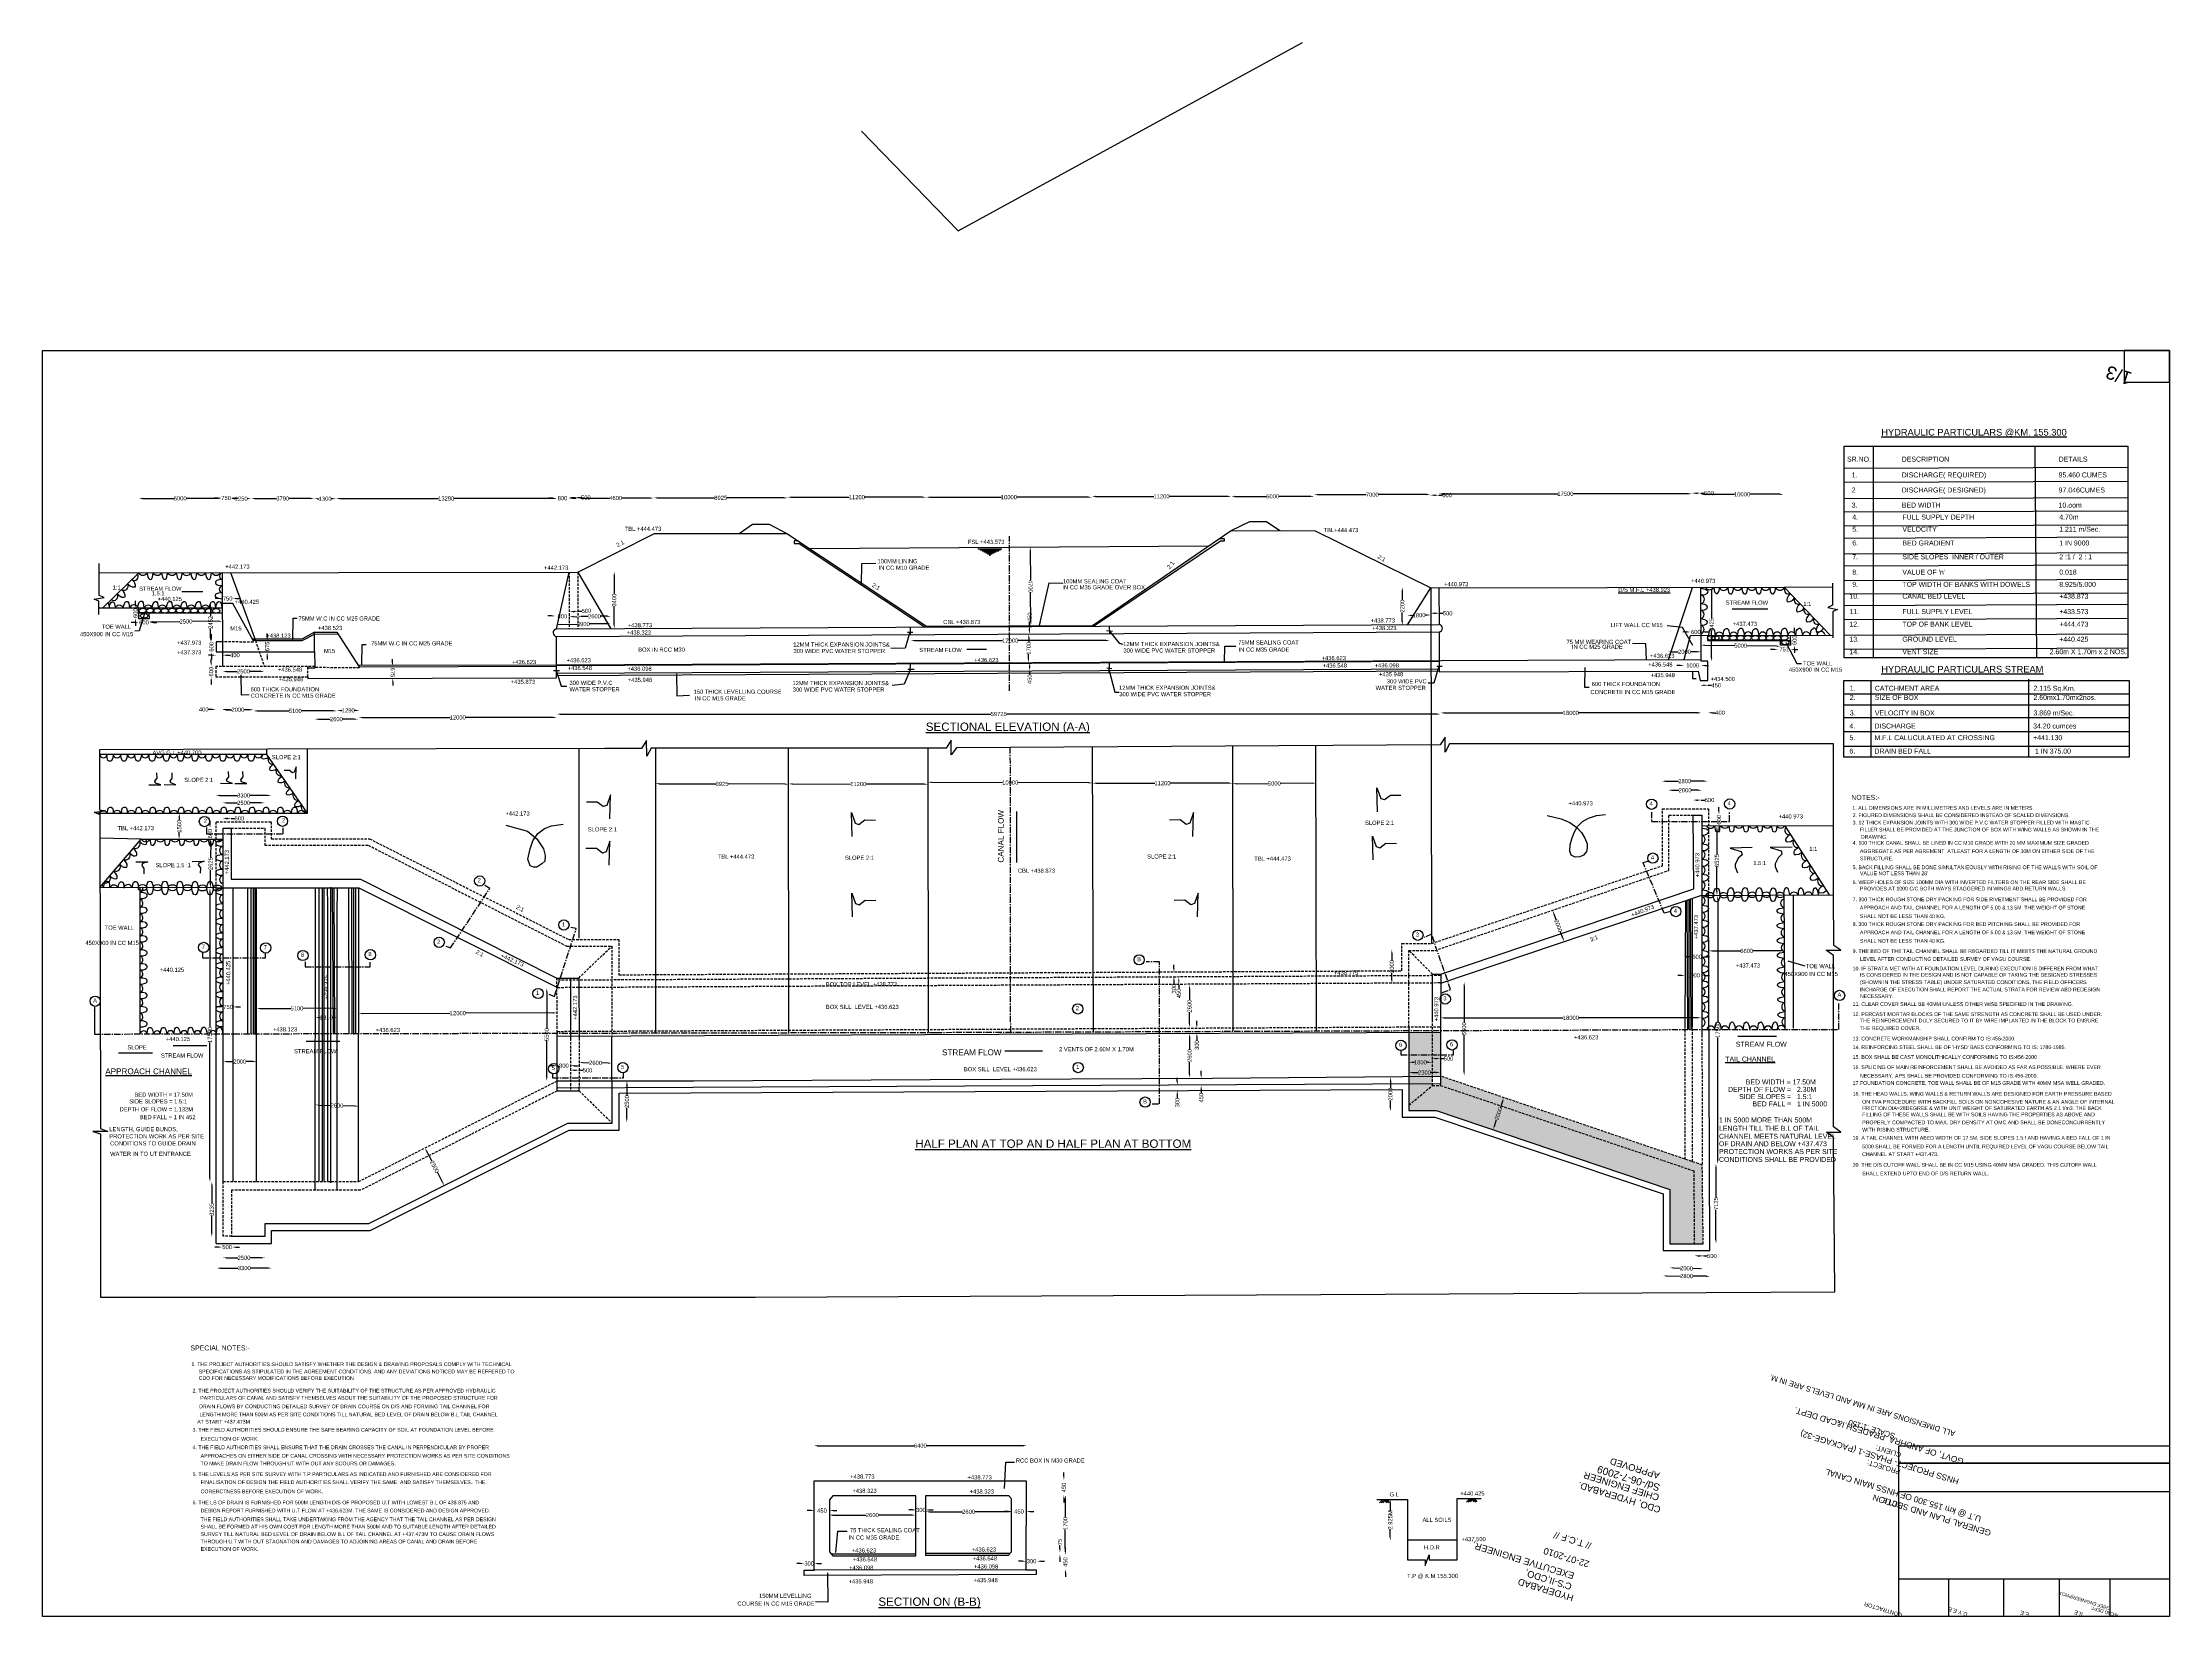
# Model space of a CAD drawing. Header units: millimetres. Extents: x 6051 to 134384, y 10805 to 105818.
import ezdxf

# ---------------------------------------------------------------- set-up
doc = ezdxf.new("R2010")
doc.units = ezdxf.units.MM
doc.header["$MEASUREMENT"] = 0
doc.linetypes.add('CENTER', pattern=[2, 1.25, -0.25, 0.25, -0.25])
doc.linetypes.add('DASHED', pattern=[0.75, 0.5, -0.25])
for name, color, linetype in [('DIM', 7, 'Continuous'), ('DWG', 7, 'Continuous'), ('TEXT', 7, 'Continuous'), ('TXT', 7, 'Continuous'), ('TXT @ 1', 7, 'Continuous')]:
    doc.layers.add(name, color=color, linetype=linetype)
doc.styles.add('Notes', font='arial.ttf', dxfattribs={"height": 0.1})
doc.styles.get("Standard").update_dxf_attribs({"font": 'arial.ttf'})
doc.dimstyles.new('Civil', dxfattribs={"dimtxt": 250, "dimasz": 225, "dimexe": 0.1, "dimexo": 0.0625, "dimgap": 0.09, "dimtad": 0, "dimdec": 0, "dimzin": 12, "dimdsep": 46, "dimtxsty": 'Standard', "dimcen": 0.1, "dimse1": 1, "dimse2": 1, "dimadec": 0, "dimazin": 2, "dimtfac": 1, "dimtdec": 0, "dimtofl": 0, "dimtmove": 0, "dimatfit": 3, "dimfxl": 1, "dimfrac": 1, "dimtolj": 1, "dimtzin": 0, "dimarcsym": 0})

# ---------------------------------------------------------------- blocks, each defined once
blk = doc.blocks.new('*D2')
at = {"layer": 'Defpoints', "color": 0, "transparency": 16777216}
for p in [(11850, 71072), (12496, 71072), (12496, 70835)]:
    blk.add_point(p, dxfattribs=at)
at = {"layer": 'DIM', "color": 0, "lineweight": -2, "transparency": 16777216}
for p, q in [((11625, 70835), (11400, 70835)), ((12721, 70835), (12946, 70835))]:
    blk.add_line(p, q, dxfattribs=at)
at = {"layer": 'DIM', "color": 0, "transparency": 16777216}
for points in [[(11625, 70873), (11625, 70798), (11850, 70835)], [(12721, 70873), (12721, 70798), (12496, 70835)]]:
    blk.add_solid(points, dxfattribs=at)
at = {"layer": 'DIM', "color": 0, "transparency": 16777216, "insert": (12173, 70835), "char_height": 250, "attachment_point": 5}
blk.add_mtext('\\A1;600', dxfattribs=at)
blk = doc.blocks.new('*D3')
at = {"layer": 'Defpoints', "color": 0, "transparency": 16777216}
for p in [(11656, 71086), (11850, 71695), (11850, 71086)]:
    blk.add_point(p, dxfattribs=at)
at = {"layer": 'DIM', "color": 0, "lineweight": -2, "transparency": 16777216}
for p, q in [((11656, 71920), (11656, 72145)), ((11656, 70861), (11656, 70636))]:
    blk.add_line(p, q, dxfattribs=at)
at = {"layer": 'DIM', "color": 0, "transparency": 16777216}
for points in [[(11618, 71920), (11693, 71920), (11656, 71695)], [(11618, 70861), (11693, 70861), (11656, 71086)]]:
    blk.add_solid(points, dxfattribs=at)
at = {"layer": 'DIM', "color": 0, "transparency": 16777216, "insert": (11656, 71390), "char_height": 250, "attachment_point": 5, "rotation": 90}
blk.add_mtext('\\A1;600', dxfattribs=at)
blk = doc.blocks.new('*D4')
at = {"layer": 'Defpoints', "color": 0, "transparency": 16777216}
for p in [(12496, 70835), (16915, 70906), (16915, 70865)]:
    blk.add_point(p, dxfattribs=at)
at = {"layer": 'DIM', "color": 0, "lineweight": -2, "transparency": 16777216}
for p, q in [((12720, 70878), (14330, 70889)), ((16690, 70904), (15080, 70894))]:
    blk.add_line(p, q, dxfattribs=at)
at = {"layer": 'DIM', "color": 0, "transparency": 16777216}
for points in [[(12720, 70916), (12721, 70841), (12495, 70877)], [(16690, 70942), (16690, 70867), (16915, 70906)]]:
    blk.add_solid(points, dxfattribs=at)
at = {"layer": 'DIM', "color": 0, "transparency": 16777216, "insert": (14705, 70891), "char_height": 250, "attachment_point": 5, "rotation": 0.3778}
blk.add_mtext('\\A1;2500', dxfattribs=at)
blk = doc.blocks.new('*D5')
at = {"layer": 'Defpoints', "color": 0, "transparency": 16777216}
for p in [(16923, 68176), (19429, 68176), (19429, 67880)]:
    blk.add_point(p, dxfattribs=at)
at = {"layer": 'DIM', "color": 0, "lineweight": -2, "transparency": 16777216}
for p, q in [((17148, 67880), (17800, 67880)), ((19204, 67880), (18551, 67880))]:
    blk.add_line(p, q, dxfattribs=at)
at = {"layer": 'DIM', "color": 0, "transparency": 16777216}
for points in [[(17148, 67917), (17148, 67842), (16923, 67880)], [(19204, 67917), (19204, 67842), (19429, 67880)]]:
    blk.add_solid(points, dxfattribs=at)
at = {"layer": 'DIM', "color": 0, "transparency": 16777216, "insert": (18176, 67880), "char_height": 250, "attachment_point": 5}
blk.add_mtext('\\A1;2500', dxfattribs=at)
blk = doc.blocks.new('*D6')
at = {"layer": 'Defpoints', "color": 0, "transparency": 16777216}
for p in [(16226, 68176), (16504, 68176), (16504, 67547)]:
    blk.add_point(p, dxfattribs=at)
at = {"layer": 'DIM', "color": 0, "lineweight": -2, "transparency": 16777216}
for p, q in [((16226, 68401), (16226, 68626)), ((16226, 67322), (16226, 67097))]:
    blk.add_line(p, q, dxfattribs=at)
at = {"layer": 'DIM', "color": 0, "transparency": 16777216}
for points in [[(16188, 68401), (16263, 68401), (16226, 68176)], [(16188, 67322), (16263, 67322), (16226, 67547)]]:
    blk.add_solid(points, dxfattribs=at)
at = {"layer": 'DIM', "color": 0, "transparency": 16777216, "insert": (16226, 67862), "char_height": 250, "attachment_point": 5, "rotation": 90}
blk.add_mtext('\\A1;600', dxfattribs=at)
blk = doc.blocks.new('*D7')
at = {"layer": 'Defpoints', "color": 0, "transparency": 16777216}
for p in [(19452, 69711), (19606, 69711), (19452, 69053)]:
    blk.add_point(p, dxfattribs=at)
at = {"layer": 'DIM', "color": 0, "lineweight": -2, "transparency": 16777216}
for p, q in [((19606, 69936), (19606, 70161)), ((19606, 68828), (19606, 68603))]:
    blk.add_line(p, q, dxfattribs=at)
at = {"layer": 'DIM', "color": 0, "transparency": 16777216}
for points in [[(19568, 69936), (19643, 69936), (19606, 69711)], [(19568, 68828), (19643, 68828), (19606, 69053)]]:
    blk.add_solid(points, dxfattribs=at)
at = {"layer": 'DIM', "color": 0, "transparency": 16777216, "insert": (19606, 69382), "char_height": 250, "attachment_point": 5, "rotation": 90}
blk.add_mtext('\\A1;675', dxfattribs=at)
blk = doc.blocks.new('*D8')
at = {"layer": 'Defpoints', "color": 0, "transparency": 16777216}
for p in [(16520, 69053), (16929, 69053), (16929, 68859)]:
    blk.add_point(p, dxfattribs=at)
at = {"layer": 'DIM', "color": 0, "lineweight": -2, "transparency": 16777216}
for p, q in [((16295, 68859), (16070, 68859)), ((17154, 68859), (17379, 68859))]:
    blk.add_line(p, q, dxfattribs=at)
at = {"layer": 'DIM', "color": 0, "transparency": 16777216}
for points in [[(16295, 68897), (16295, 68822), (16520, 68859)], [(17154, 68897), (17154, 68822), (16929, 68859)]]:
    blk.add_solid(points, dxfattribs=at)
at = {"layer": 'DIM', "color": 0, "transparency": 16777216, "insert": (17660, 68859), "char_height": 250, "attachment_point": 5}
blk.add_mtext('\\A1;400', dxfattribs=at)
blk = doc.blocks.new('*D9')
at = {"layer": 'Defpoints', "color": 0, "transparency": 16777216}
for p in [(16243, 69670), (16520, 69670), (16520, 69053)]:
    blk.add_point(p, dxfattribs=at)
at = {"layer": 'DIM', "color": 0, "lineweight": -2, "transparency": 16777216}
for p, q in [((16243, 69895), (16243, 70120)), ((16243, 68828), (16243, 68603))]:
    blk.add_line(p, q, dxfattribs=at)
at = {"layer": 'DIM', "color": 0, "transparency": 16777216}
for points in [[(16205, 69895), (16280, 69895), (16243, 69670)], [(16205, 68828), (16280, 68828), (16243, 69053)]]:
    blk.add_solid(points, dxfattribs=at)
at = {"layer": 'DIM', "color": 0, "transparency": 16777216, "insert": (16243, 69362), "char_height": 250, "attachment_point": 5, "rotation": 90}
blk.add_mtext('\\A1;600', dxfattribs=at)
blk = doc.blocks.new('*D10')
at = {"layer": 'Defpoints', "color": 0, "transparency": 16777216}
for p in [(16123, 72001), (16190, 72001), (16123, 69674)]:
    blk.add_point(p, dxfattribs=at)
at = {"layer": 'DIM', "color": 0, "lineweight": -2, "transparency": 16777216}
for p, q in [((16190, 71776), (16190, 71212)), ((16190, 69899), (16190, 70463))]:
    blk.add_line(p, q, dxfattribs=at)
at = {"layer": 'DIM', "color": 0, "transparency": 16777216}
for points in [[(16152, 71776), (16227, 71776), (16190, 72001)], [(16152, 69899), (16227, 69899), (16190, 69674)]]:
    blk.add_solid(points, dxfattribs=at)
at = {"layer": 'DIM', "color": 0, "transparency": 16777216, "insert": (16190, 70837), "char_height": 250, "attachment_point": 5, "rotation": 90}
blk.add_mtext('\\A1;2452', dxfattribs=at)
blk = doc.blocks.new('*D11')
at = {"layer": 'Defpoints', "color": 0, "transparency": 16777216}
for p in [(16912, 71985), (17531, 72279), (17531, 71985)]:
    blk.add_point(p, dxfattribs=at)
at = {"layer": 'DIM', "color": 0, "lineweight": -2, "transparency": 16777216}
for p, q in [((16687, 72279), (16462, 72279)), ((17756, 72279), (17981, 72279))]:
    blk.add_line(p, q, dxfattribs=at)
at = {"layer": 'DIM', "color": 0, "transparency": 16777216}
for points in [[(16687, 72316), (16687, 72241), (16912, 72279)], [(17756, 72316), (17756, 72241), (17531, 72279)]]:
    blk.add_solid(points, dxfattribs=at)
at = {"layer": 'DIM', "color": 0, "transparency": 16777216, "insert": (17221, 72279), "char_height": 250, "attachment_point": 5}
blk.add_mtext('\\A1;750', dxfattribs=at)
blk = doc.blocks.new('*D12')
at = {"layer": 'Defpoints', "color": 0, "transparency": 16777216}
for p in [(16507, 65587), (16507, 65506), (16903, 65506)]:
    blk.add_point(p, dxfattribs=at)
at = {"layer": 'DIM', "color": 0, "lineweight": -2, "transparency": 16777216}
for p, q in [((16282, 65587), (16057, 65587)), ((17128, 65587), (17353, 65587))]:
    blk.add_line(p, q, dxfattribs=at)
at = {"layer": 'DIM', "color": 0, "transparency": 16777216}
for points in [[(16282, 65625), (16282, 65550), (16507, 65587)], [(17128, 65625), (17128, 65550), (16903, 65587)]]:
    blk.add_solid(points, dxfattribs=at)
at = {"layer": 'DIM', "color": 0, "transparency": 16777216, "insert": (15776, 65587), "char_height": 250, "attachment_point": 5}
blk.add_mtext('\\A1;400', dxfattribs=at)
blk = doc.blocks.new('*D13')
at = {"layer": 'Defpoints', "color": 0, "transparency": 16777216}
for p in [(16903, 65587), (18780, 65587), (18780, 65566)]:
    blk.add_point(p, dxfattribs=at)
at = {"layer": 'DIM', "color": 0, "lineweight": -2, "transparency": 16777216}
for p, q in [((17128, 65566), (17466, 65566)), ((18555, 65566), (18216, 65566))]:
    blk.add_line(p, q, dxfattribs=at)
at = {"layer": 'DIM', "color": 0, "transparency": 16777216}
for points in [[(17128, 65604), (17128, 65529), (16903, 65566)], [(18555, 65604), (18555, 65529), (18780, 65566)]]:
    blk.add_solid(points, dxfattribs=at)
at = {"layer": 'DIM', "color": 0, "transparency": 16777216, "insert": (17841, 65566), "char_height": 250, "attachment_point": 5}
blk.add_mtext('\\A1;2000', dxfattribs=at)
blk = doc.blocks.new('*D14')
at = {"layer": 'Defpoints', "color": 0, "transparency": 16777216}
for p in [(18780, 65566), (23816, 65566), (23816, 65495)]:
    blk.add_point(p, dxfattribs=at)
at = {"layer": 'DIM', "color": 0, "lineweight": -2, "transparency": 16777216}
for p, q in [((19005, 65495), (20925, 65495)), ((23591, 65495), (21671, 65495))]:
    blk.add_line(p, q, dxfattribs=at)
at = {"layer": 'DIM', "color": 0, "transparency": 16777216}
for points in [[(19005, 65533), (19005, 65458), (18780, 65495)], [(23591, 65533), (23591, 65458), (23816, 65495)]]:
    blk.add_solid(points, dxfattribs=at)
at = {"layer": 'DIM', "color": 0, "transparency": 16777216, "insert": (21298, 65495), "char_height": 250, "attachment_point": 5}
blk.add_mtext('\\A1;5100', dxfattribs=at)
blk = doc.blocks.new('*D15')
at = {"layer": 'Defpoints', "color": 0, "transparency": 16777216}
for p in [(23816, 65495), (25182, 65525), (25182, 65495)]:
    blk.add_point(p, dxfattribs=at)
at = {"layer": 'DIM', "color": 0, "lineweight": -2, "transparency": 16777216}
for p, q in [((24041, 65525), (24138, 65525)), ((24957, 65525), (24860, 65525))]:
    blk.add_line(p, q, dxfattribs=at)
at = {"layer": 'DIM', "color": 0, "transparency": 16777216}
for points in [[(24041, 65563), (24041, 65488), (23816, 65525)], [(24957, 65563), (24957, 65488), (25182, 65525)]]:
    blk.add_solid(points, dxfattribs=at)
at = {"layer": 'DIM', "color": 0, "transparency": 16777216, "insert": (24499, 65525), "char_height": 250, "attachment_point": 5}
blk.add_mtext('\\A1;1290', dxfattribs=at)
blk = doc.blocks.new('*D16')
at = {"layer": 'Defpoints', "color": 0, "transparency": 16777216}
for p in [(22481, 64988), (25080, 64998), (25080, 64988)]:
    blk.add_point(p, dxfattribs=at)
at = {"layer": 'DIM', "color": 0, "lineweight": -2, "transparency": 16777216}
for p, q in [((22706, 64998), (23406, 64998)), ((24855, 64998), (24156, 64998))]:
    blk.add_line(p, q, dxfattribs=at)
at = {"layer": 'DIM', "color": 0, "transparency": 16777216}
for points in [[(22706, 65035), (22706, 64960), (22481, 64998)], [(24855, 65035), (24855, 64960), (25080, 64998)]]:
    blk.add_solid(points, dxfattribs=at)
at = {"layer": 'DIM', "color": 0, "transparency": 16777216, "insert": (23781, 64998), "char_height": 250, "attachment_point": 5}
blk.add_mtext('\\A1;2600', dxfattribs=at)
blk = doc.blocks.new('*D17')
at = {"layer": 'Defpoints', "color": 0, "transparency": 16777216}
for p in [(25125, 64966), (37081, 65100), (37081, 64966)]:
    blk.add_point(p, dxfattribs=at)
at = {"layer": 'DIM', "color": 0, "lineweight": -2, "transparency": 16777216}
for p, q in [((25350, 65100), (30645, 65100)), ((36856, 65100), (31561, 65100))]:
    blk.add_line(p, q, dxfattribs=at)
at = {"layer": 'DIM', "color": 0, "transparency": 16777216}
for points in [[(25350, 65138), (25350, 65063), (25125, 65100)], [(36856, 65138), (36856, 65063), (37081, 65100)]]:
    blk.add_solid(points, dxfattribs=at)
at = {"layer": 'DIM', "color": 0, "transparency": 16777216, "insert": (31103, 65100), "char_height": 250, "attachment_point": 5}
blk.add_mtext('\\A1;12000', dxfattribs=at)
blk = doc.blocks.new('*D18')
at = {"layer": 'Defpoints', "color": 0, "transparency": 16777216}
for p in [(37081, 65100), (90398, 65305), (90398, 65100)]:
    blk.add_point(p, dxfattribs=at)
at = {"layer": 'DIM', "color": 0, "lineweight": -2, "transparency": 16777216}
for p, q in [((37306, 65305), (63268, 65305)), ((90173, 65305), (64211, 65305))]:
    blk.add_line(p, q, dxfattribs=at)
at = {"layer": 'DIM', "color": 0, "transparency": 16777216}
for points in [[(37306, 65342), (37306, 65267), (37081, 65305)], [(90173, 65342), (90173, 65267), (90398, 65305)]]:
    blk.add_solid(points, dxfattribs=at)
at = {"layer": 'DIM', "color": 0, "transparency": 16777216, "insert": (63740, 65305), "char_height": 250, "attachment_point": 5}
blk.add_mtext('\\A1;59725', dxfattribs=at)
blk = doc.blocks.new('*D19')
at = {"layer": 'Defpoints', "color": 0, "transparency": 16777216}
for p in [(90398, 65305), (106132, 65374), (106132, 65305)]:
    blk.add_point(p, dxfattribs=at)
at = {"layer": 'DIM', "color": 0, "lineweight": -2, "transparency": 16777216}
for p, q in [((90623, 65374), (97807, 65374)), ((105907, 65374), (98723, 65374))]:
    blk.add_line(p, q, dxfattribs=at)
at = {"layer": 'DIM', "color": 0, "transparency": 16777216}
for points in [[(90623, 65411), (90623, 65336), (90398, 65374)], [(105907, 65411), (105907, 65336), (106132, 65374)]]:
    blk.add_solid(points, dxfattribs=at)
at = {"layer": 'DIM', "color": 0, "transparency": 16777216, "insert": (98265, 65374), "char_height": 250, "attachment_point": 5}
blk.add_mtext('\\A1;18000', dxfattribs=at)
blk = doc.blocks.new('*D20')
at = {"layer": 'Defpoints', "color": 0, "transparency": 16777216}
for p in [(106132, 65374), (106540, 65385), (106540, 65374)]:
    blk.add_point(p, dxfattribs=at)
at = {"layer": 'DIM', "color": 0, "lineweight": -2, "transparency": 16777216}
for p, q in [((105907, 65385), (105682, 65385)), ((106765, 65385), (106990, 65385))]:
    blk.add_line(p, q, dxfattribs=at)
at = {"layer": 'DIM', "color": 0, "transparency": 16777216}
for points in [[(105907, 65423), (105907, 65348), (106132, 65385)], [(106765, 65423), (106765, 65348), (106540, 65385)]]:
    blk.add_solid(points, dxfattribs=at)
at = {"layer": 'DIM', "color": 0, "transparency": 16777216, "insert": (107271, 65385), "char_height": 250, "attachment_point": 5}
blk.add_mtext('\\A1;400', dxfattribs=at)
blk = doc.blocks.new('*D21')
at = {"layer": 'Defpoints', "color": 0, "transparency": 16777216}
for p in [(106078, 67333), (106532, 67333), (106532, 67042)]:
    blk.add_point(p, dxfattribs=at)
at = {"layer": 'DIM', "color": 0, "lineweight": -2, "transparency": 16777216}
for p, q in [((106303, 67042), (106307, 67042)), ((106532, 67042), (106757, 67042))]:
    blk.add_line(p, q, dxfattribs=at)
at = {"layer": 'DIM', "color": 0, "transparency": 16777216}
for points in [[(106303, 67080), (106303, 67005), (106078, 67042)], [(106307, 67080), (106307, 67005), (106532, 67042)]]:
    blk.add_solid(points, dxfattribs=at)
at = {"layer": 'DIM', "color": 0, "transparency": 16777216, "insert": (107038, 67042), "char_height": 250, "attachment_point": 5}
blk.add_mtext('\\A1;450', dxfattribs=at)
blk = doc.blocks.new('*D22')
at = {"layer": 'Defpoints', "color": 0, "transparency": 16777216}
for p in [(105106, 68596), (106123, 68599), (106124, 68242)]:
    blk.add_point(p, dxfattribs=at)
at = {"layer": 'DIM', "color": 0, "lineweight": -2, "transparency": 16777216}
for p, q in [((104883, 68238), (104658, 68237)), ((106349, 68243), (106574, 68244))]:
    blk.add_line(p, q, dxfattribs=at)
at = {"layer": 'DIM', "color": 0, "transparency": 16777216}
for points in [[(104882, 68275), (104883, 68200), (105108, 68239)], [(106349, 68280), (106350, 68205), (106124, 68242)]]:
    blk.add_solid(points, dxfattribs=at)
at = {"layer": 'DIM', "color": 0, "transparency": 16777216, "insert": (105616, 68240), "char_height": 250, "attachment_point": 5, "rotation": 0.19634}
blk.add_mtext('\\A1;1000', dxfattribs=at)
blk = doc.blocks.new('*D23')
at = {"layer": 'Defpoints', "color": 0, "transparency": 16777216}
for p in [(104127, 68593), (106122, 69062), (106123, 68599)]:
    blk.add_point(p, dxfattribs=at)
at = {"layer": 'DIM', "color": 0, "lineweight": -2, "transparency": 16777216}
for p, q in [((104350, 69056), (104748, 69057)), ((105897, 69061), (105499, 69060))]:
    blk.add_line(p, q, dxfattribs=at)
at = {"layer": 'DIM', "color": 0, "transparency": 16777216}
for points in [[(104350, 69094), (104351, 69019), (104125, 69055)], [(105896, 69099), (105897, 69024), (106122, 69062)]]:
    blk.add_solid(points, dxfattribs=at)
at = {"layer": 'DIM', "color": 0, "transparency": 16777216, "insert": (105124, 69059), "char_height": 250, "attachment_point": 5, "rotation": 0.19634}
blk.add_mtext('\\A1;2000', dxfattribs=at)
blk = doc.blocks.new('*D24')
at = {"layer": 'Defpoints', "color": 0, "transparency": 16777216}
for p in [(110763, 69469), (111514, 69469), (111514, 69205)]:
    blk.add_point(p, dxfattribs=at)
at = {"layer": 'DIM', "color": 0, "lineweight": -2, "transparency": 16777216}
for p, q in [((110538, 69205), (110313, 69205)), ((111739, 69205), (111964, 69205))]:
    blk.add_line(p, q, dxfattribs=at)
at = {"layer": 'DIM', "color": 0, "transparency": 16777216}
for points in [[(110538, 69243), (110538, 69168), (110763, 69205)], [(111739, 69243), (111739, 69168), (111514, 69205)]]:
    blk.add_solid(points, dxfattribs=at)
at = {"layer": 'DIM', "color": 0, "transparency": 16777216, "insert": (111138, 69205), "char_height": 250, "attachment_point": 5}
blk.add_mtext('\\A1;751', dxfattribs=at)
blk = doc.blocks.new('*D25')
at = {"layer": 'Defpoints', "color": 0, "transparency": 16777216}
for p in [(106121, 69517), (110908, 69400), (110909, 69453)]:
    blk.add_point(p, dxfattribs=at)
at = {"layer": 'DIM', "color": 0, "lineweight": -2, "transparency": 16777216}
for p, q in [((106345, 69462), (108141, 69437)), ((110683, 69403), (108887, 69427))]:
    blk.add_line(p, q, dxfattribs=at)
at = {"layer": 'DIM', "color": 0, "transparency": 16777216}
for points in [[(106345, 69499), (106344, 69424), (106120, 69465)], [(110684, 69440), (110683, 69365), (110908, 69400)]]:
    blk.add_solid(points, dxfattribs=at)
at = {"layer": 'DIM', "color": 0, "transparency": 16777216, "insert": (108514, 69432), "char_height": 250, "attachment_point": 5, "rotation": 359.2223}
blk.add_mtext('\\A1;5000', dxfattribs=at)
blk = doc.blocks.new('*D26')
at = {"layer": 'Defpoints', "color": 0, "transparency": 16777216}
for p in [(111514, 70059), (111514, 69453), (111765, 70059)]:
    blk.add_point(p, dxfattribs=at)
at = {"layer": 'DIM', "color": 0, "lineweight": -2, "transparency": 16777216}
for p, q in [((111765, 70284), (111765, 70509)), ((111765, 69228), (111765, 69003))]:
    blk.add_line(p, q, dxfattribs=at)
at = {"layer": 'DIM', "color": 0, "transparency": 16777216}
for points in [[(111728, 70284), (111803, 70284), (111765, 70059)], [(111728, 69228), (111803, 69228), (111765, 69453)]]:
    blk.add_solid(points, dxfattribs=at)
at = {"layer": 'DIM', "color": 0, "transparency": 16777216, "insert": (111765, 69756), "char_height": 250, "attachment_point": 5, "rotation": 90}
blk.add_mtext('\\A1;600', dxfattribs=at)
blk = doc.blocks.new('*D27')
at = {"layer": 'Defpoints', "color": 0, "transparency": 16777216}
for p in [(106734, 72952), (106734, 68481), (106761, 68481)]:
    blk.add_point(p, dxfattribs=at)
at = {"layer": 'DIM', "color": 0, "lineweight": -2, "transparency": 16777216}
for p, q in [((106761, 72727), (106761, 71096)), ((106761, 68706), (106761, 70337))]:
    blk.add_line(p, q, dxfattribs=at)
at = {"layer": 'DIM', "color": 0, "transparency": 16777216}
for points in [[(106723, 72727), (106798, 72727), (106761, 72952)], [(106723, 68706), (106798, 68706), (106761, 68481)]]:
    blk.add_solid(points, dxfattribs=at)
at = {"layer": 'DIM', "color": 0, "transparency": 16777216, "insert": (106761, 70717), "char_height": 250, "attachment_point": 5, "rotation": 90}
blk.add_mtext('\\A1;4425', dxfattribs=at)
blk = doc.blocks.new('*D28')
at = {"layer": 'Defpoints', "color": 0, "transparency": 16777216}
for p in [(105483, 70039), (106133, 70260), (106133, 70041)]:
    blk.add_point(p, dxfattribs=at)
at = {"layer": 'DIM', "color": 0, "lineweight": -2, "transparency": 16777216}
for p, q in [((105257, 70257), (105032, 70256)), ((106358, 70261), (106583, 70262))]:
    blk.add_line(p, q, dxfattribs=at)
at = {"layer": 'DIM', "color": 0, "transparency": 16777216}
for points in [[(105257, 70295), (105258, 70220), (105482, 70258)], [(106357, 70298), (106358, 70223), (106133, 70260)]]:
    blk.add_solid(points, dxfattribs=at)
at = {"layer": 'DIM', "color": 0, "transparency": 16777216, "insert": (105808, 70259), "char_height": 250, "attachment_point": 5, "rotation": 0.19333}
blk.add_mtext('\\A1;600', dxfattribs=at)
blk = doc.blocks.new('*D29')
at = {"layer": 'Defpoints', "color": 0, "transparency": 16777216}
for p in [(88419, 70698), (89803, 71283), (89813, 70725)]:
    blk.add_point(p, dxfattribs=at)
at = {"layer": 'DIM', "color": 0, "lineweight": -2, "transparency": 16777216}
for p, q in [((88633, 71261), (88744, 71263)), ((89578, 71279), (89467, 71277))]:
    blk.add_line(p, q, dxfattribs=at)
at = {"layer": 'DIM', "color": 0, "transparency": 16777216}
for points in [[(88633, 71298), (88634, 71223), (88408, 71257)], [(89577, 71316), (89578, 71241), (89803, 71283)]]:
    blk.add_solid(points, dxfattribs=at)
at = {"layer": 'DIM', "color": 0, "transparency": 16777216, "insert": (89106, 71270), "char_height": 250, "attachment_point": 5, "rotation": 1.0927}
blk.add_mtext('\\A1;1800', dxfattribs=at)
blk = doc.blocks.new('*D30')
at = {"layer": 'Defpoints', "color": 0, "transparency": 16777216}
for p in [(89803, 71283), (90329, 71281), (90330, 71389)]:
    blk.add_point(p, dxfattribs=at)
at = {"layer": 'DIM', "color": 0, "lineweight": -2, "transparency": 16777216}
for p, q in [((90028, 71390), (90105, 71390)), ((90330, 71389), (90555, 71388))]:
    blk.add_line(p, q, dxfattribs=at)
at = {"layer": 'DIM', "color": 0, "transparency": 16777216}
for points in [[(90028, 71427), (90028, 71352), (89803, 71391)], [(90105, 71427), (90105, 71352), (90330, 71389)]]:
    blk.add_solid(points, dxfattribs=at)
at = {"layer": 'DIM', "color": 0, "transparency": 16777216, "insert": (90831, 71387), "char_height": 250, "attachment_point": 5, "rotation": 359.76713}
blk.add_mtext('\\A1;500', dxfattribs=at)
blk = doc.blocks.new('*D31')
at = {"layer": 'Defpoints', "color": 0, "transparency": 16777216}
for p in [(88096, 72966), (88221, 72966), (88221, 70666)]:
    blk.add_point(p, dxfattribs=at)
at = {"layer": 'DIM', "color": 0, "lineweight": -2, "transparency": 16777216}
for p, q in [((88096, 72741), (88096, 72192)), ((88096, 70891), (88096, 71441))]:
    blk.add_line(p, q, dxfattribs=at)
at = {"layer": 'DIM', "color": 0, "transparency": 16777216}
for points in [[(88059, 72741), (88134, 72741), (88096, 72966)], [(88059, 70891), (88134, 70891), (88096, 70666)]]:
    blk.add_solid(points, dxfattribs=at)
at = {"layer": 'DIM', "color": 0, "transparency": 16777216, "insert": (88096, 71816), "char_height": 250, "attachment_point": 5, "rotation": 90}
blk.add_mtext('\\A1;2200', dxfattribs=at)
blk = doc.blocks.new('*D32')
at = {"layer": 'Defpoints', "color": 0, "transparency": 16777216}
for p in [(65659, 68418), (65610, 67913), (65659, 67913)]:
    blk.add_point(p, dxfattribs=at)
at = {"layer": 'DIM', "color": 0, "lineweight": -2, "transparency": 16777216}
for p, q in [((65610, 68193), (65610, 68138)), ((65610, 67913), (65610, 67688))]:
    blk.add_line(p, q, dxfattribs=at)
at = {"layer": 'DIM', "color": 0, "transparency": 16777216}
for points in [[(65572, 68193), (65647, 68193), (65610, 68418)], [(65572, 68138), (65647, 68138), (65610, 67913)]]:
    blk.add_solid(points, dxfattribs=at)
at = {"layer": 'DIM', "color": 0, "transparency": 16777216, "insert": (65610, 67407), "char_height": 250, "attachment_point": 5, "rotation": 89.99832}
blk.add_mtext('\\A1;450', dxfattribs=at)
blk = doc.blocks.new('*D33')
at = {"layer": 'Defpoints', "color": 0, "transparency": 16777216}
for p in [(65561, 70133), (65629, 70132), (65610, 68418)]:
    blk.add_point(p, dxfattribs=at)
at = {"layer": 'DIM', "color": 0, "lineweight": -2, "transparency": 16777216}
for p, q in [((65558, 69908), (65555, 69637)), ((65543, 68643), (65546, 68914))]:
    blk.add_line(p, q, dxfattribs=at)
at = {"layer": 'DIM', "color": 0, "transparency": 16777216}
for points in [[(65520, 69908), (65595, 69907), (65561, 70133)], [(65506, 68644), (65581, 68643), (65541, 68418)]]:
    blk.add_solid(points, dxfattribs=at)
at = {"layer": 'DIM', "color": 0, "transparency": 16777216, "insert": (65551, 69276), "char_height": 250, "attachment_point": 5, "rotation": 89.33372}
blk.add_mtext('\\A1;1700', dxfattribs=at)
blk = doc.blocks.new('*D34')
at = {"layer": 'Defpoints', "color": 0, "transparency": 16777216}
for p in [(65570, 70639), (65601, 70638), (65561, 70133)]:
    blk.add_point(p, dxfattribs=at)
at = {"layer": 'DIM', "color": 0, "lineweight": -2, "transparency": 16777216}
for p, q in [((65601, 70638), (65605, 70863)), ((65596, 70357), (65597, 70413))]:
    blk.add_line(p, q, dxfattribs=at)
at = {"layer": 'DIM', "color": 0, "transparency": 16777216}
for points in [[(65559, 70414), (65634, 70412), (65601, 70638)], [(65558, 70358), (65633, 70357), (65592, 70132)]]:
    blk.add_solid(points, dxfattribs=at)
at = {"layer": 'DIM', "color": 0, "transparency": 16777216, "insert": (65610, 71144), "char_height": 250, "attachment_point": 5, "rotation": 88.98293}
blk.add_mtext('\\A1;450', dxfattribs=at)
blk = doc.blocks.new('*D35')
at = {"layer": 'Defpoints', "color": 0, "transparency": 16777216}
for p in [(58436, 69664), (70440, 69738), (70440, 69664)]:
    blk.add_point(p, dxfattribs=at)
at = {"layer": 'DIM', "color": 0, "lineweight": -2, "transparency": 16777216}
for p, q in [((58661, 69738), (63980, 69738)), ((70215, 69738), (64896, 69738))]:
    blk.add_line(p, q, dxfattribs=at)
at = {"layer": 'DIM', "color": 0, "transparency": 16777216}
for points in [[(58661, 69776), (58661, 69701), (58436, 69738)], [(70215, 69776), (70215, 69701), (70440, 69738)]]:
    blk.add_solid(points, dxfattribs=at)
at = {"layer": 'DIM', "color": 0, "transparency": 16777216, "insert": (64438, 69738), "char_height": 250, "attachment_point": 5}
blk.add_mtext('\\A1;12000', dxfattribs=at)
blk = doc.blocks.new('*D36')
at = {"layer": 'Defpoints', "color": 0, "transparency": 16777216}
for p in [(65678, 75384), (65684, 70639), (65715, 70639)]:
    blk.add_point(p, dxfattribs=at)
at = {"layer": 'DIM', "color": 0, "lineweight": -2, "transparency": 16777216}
for p, q in [((65648, 75159), (65662, 73390)), ((65682, 70864), (65668, 72634))]:
    blk.add_line(p, q, dxfattribs=at)
at = {"layer": 'DIM', "color": 0, "transparency": 16777216}
for points in [[(65686, 75159), (65611, 75159), (65647, 75384)], [(65719, 70864), (65644, 70864), (65684, 70639)]]:
    blk.add_solid(points, dxfattribs=at)
at = {"layer": 'DIM', "color": 0, "transparency": 16777216, "insert": (65665, 73012), "char_height": 250, "attachment_point": 5, "rotation": 270.44858}
blk.add_mtext('\\A1;4700', dxfattribs=at)
blk = doc.blocks.new('*D37')
at = {"layer": 'Defpoints', "color": 0, "transparency": 16777216}
for p in [(40319, 70762), (37053, 70440), (40324, 70498)]:
    blk.add_point(p, dxfattribs=at)
at = {"layer": 'DIM', "color": 0, "lineweight": -2, "transparency": 16777216}
for p, q in [((37274, 70708), (38311, 70726)), ((40094, 70758), (39057, 70739))]:
    blk.add_line(p, q, dxfattribs=at)
at = {"layer": 'DIM', "color": 0, "transparency": 16777216}
for points in [[(37273, 70745), (37274, 70670), (37049, 70704)], [(40093, 70795), (40095, 70720), (40319, 70762)]]:
    blk.add_solid(points, dxfattribs=at)
at = {"layer": 'DIM', "color": 0, "transparency": 16777216, "insert": (38684, 70733), "char_height": 250, "attachment_point": 5, "rotation": 1.01536}
blk.add_mtext('\\A1;3900', dxfattribs=at)
blk = doc.blocks.new('*D38')
at = {"layer": 'Defpoints', "color": 0, "transparency": 16777216}
for p in [(36989, 71134), (37836, 71105), (37839, 71191)]:
    blk.add_point(p, dxfattribs=at)
at = {"layer": 'DIM', "color": 0, "lineweight": -2, "transparency": 16777216}
for p, q in [((36767, 71229), (36542, 71236)), ((38064, 71183), (38288, 71176))]:
    blk.add_line(p, q, dxfattribs=at)
at = {"layer": 'DIM', "color": 0, "transparency": 16777216}
for points in [[(36768, 71266), (36766, 71191), (36992, 71221)], [(38065, 71221), (38062, 71146), (37839, 71191)]]:
    blk.add_solid(points, dxfattribs=at)
at = {"layer": 'DIM', "color": 0, "transparency": 16777216, "insert": (37415, 71206), "char_height": 250, "attachment_point": 5, "rotation": 358.00318}
blk.add_mtext('\\A1;800', dxfattribs=at)
blk = doc.blocks.new('*D39')
at = {"layer": 'Defpoints', "color": 0, "transparency": 16777216}
for p in [(37836, 71676), (38359, 71695), (38366, 71511)]:
    blk.add_point(p, dxfattribs=at)
at = {"layer": 'DIM', "color": 0, "lineweight": -2, "transparency": 16777216}
for p, q in [((38068, 71500), (38141, 71502)), ((38366, 71511), (38591, 71519))]:
    blk.add_line(p, q, dxfattribs=at)
at = {"layer": 'DIM', "color": 0, "transparency": 16777216}
for points in [[(38066, 71537), (38069, 71462), (37843, 71491)], [(38140, 71540), (38143, 71465), (38366, 71511)]]:
    blk.add_solid(points, dxfattribs=at)
at = {"layer": 'DIM', "color": 0, "transparency": 16777216, "insert": (38866, 71530), "char_height": 250, "attachment_point": 5, "rotation": 2.15409}
blk.add_mtext('\\A1;500', dxfattribs=at)
blk = doc.blocks.new('*D40')
at = {"layer": 'Defpoints', "color": 0, "transparency": 16777216}
for p in [(38359, 71223), (40348, 71223), (40348, 71203)]:
    blk.add_point(p, dxfattribs=at)
at = {"layer": 'DIM', "color": 0, "lineweight": -2, "transparency": 16777216}
for p, q in [((38584, 71203), (38978, 71203)), ((40123, 71203), (39728, 71203))]:
    blk.add_line(p, q, dxfattribs=at)
at = {"layer": 'DIM', "color": 0, "transparency": 16777216}
for points in [[(38584, 71241), (38584, 71166), (38359, 71203)], [(40123, 71241), (40123, 71166), (40348, 71203)]]:
    blk.add_solid(points, dxfattribs=at)
at = {"layer": 'DIM', "color": 0, "transparency": 16777216, "insert": (39353, 71203), "char_height": 250, "attachment_point": 5}
blk.add_mtext('\\A1;2600', dxfattribs=at)
blk = doc.blocks.new('*D41')
at = {"layer": 'Defpoints', "color": 0, "transparency": 16777216}
for p in [(40545, 73900), (40692, 73900), (40692, 70458)]:
    blk.add_point(p, dxfattribs=at)
at = {"layer": 'DIM', "color": 0, "lineweight": -2, "transparency": 16777216}
for p, q in [((40545, 73675), (40545, 72552)), ((40545, 70683), (40545, 71806))]:
    blk.add_line(p, q, dxfattribs=at)
at = {"layer": 'DIM', "color": 0, "transparency": 16777216}
for points in [[(40507, 73675), (40582, 73675), (40545, 73900)], [(40507, 70683), (40582, 70683), (40545, 70458)]]:
    blk.add_solid(points, dxfattribs=at)
at = {"layer": 'DIM', "color": 0, "transparency": 16777216, "insert": (40545, 72179), "char_height": 250, "attachment_point": 5, "rotation": 90}
blk.add_mtext('\\A1;3400', dxfattribs=at)
blk = doc.blocks.new('*D42')
at = {"layer": 'Defpoints', "color": 0, "transparency": 16777216}
for p in [(11860, 78339), (16853, 78339), (16853, 78319)]:
    blk.add_point(p, dxfattribs=at)
at = {"layer": 'DIM', "color": 0, "lineweight": -2, "transparency": 16777216}
for p, q in [((12085, 78319), (13984, 78319)), ((16628, 78319), (14730, 78319))]:
    blk.add_line(p, q, dxfattribs=at)
at = {"layer": 'DIM', "color": 0, "transparency": 16777216}
for points in [[(12085, 78356), (12085, 78281), (11860, 78319)], [(16628, 78356), (16628, 78281), (16853, 78319)]]:
    blk.add_solid(points, dxfattribs=at)
at = {"layer": 'DIM', "color": 0, "transparency": 16777216, "insert": (14357, 78319), "char_height": 250, "attachment_point": 5}
blk.add_mtext('\\A1;5000', dxfattribs=at)
blk = doc.blocks.new('*D43')
at = {"layer": 'Defpoints', "color": 0, "transparency": 16777216}
for p in [(16853, 78339), (16853, 78298), (17404, 78298)]:
    blk.add_point(p, dxfattribs=at)
at = {"layer": 'DIM', "color": 0, "lineweight": -2, "transparency": 16777216}
for p, q in [((16628, 78339), (16403, 78339)), ((17629, 78339), (17854, 78339))]:
    blk.add_line(p, q, dxfattribs=at)
at = {"layer": 'DIM', "color": 0, "transparency": 16777216}
for points in [[(16628, 78377), (16628, 78302), (16853, 78339)], [(17629, 78377), (17629, 78302), (17404, 78339)]]:
    blk.add_solid(points, dxfattribs=at)
at = {"layer": 'DIM', "color": 0, "transparency": 16777216, "insert": (17128, 78339), "char_height": 250, "attachment_point": 5}
blk.add_mtext('\\A1;750', dxfattribs=at)
blk = doc.blocks.new('*D44')
at = {"layer": 'Defpoints', "color": 0, "transparency": 16777216}
for p in [(17434, 78344), (18640, 78344), (18640, 78298)]:
    blk.add_point(p, dxfattribs=at)
at = {"layer": 'DIM', "color": 0, "lineweight": -2, "transparency": 16777216}
for p, q in [((17659, 78298), (17676, 78298)), ((18415, 78298), (18398, 78298))]:
    blk.add_line(p, q, dxfattribs=at)
at = {"layer": 'DIM', "color": 0, "transparency": 16777216}
for points in [[(17659, 78336), (17659, 78261), (17434, 78298)], [(18415, 78336), (18415, 78261), (18640, 78298)]]:
    blk.add_solid(points, dxfattribs=at)
at = {"layer": 'DIM', "color": 0, "transparency": 16777216, "insert": (18037, 78298), "char_height": 250, "attachment_point": 5}
blk.add_mtext('\\A1;1250', dxfattribs=at)
blk = doc.blocks.new('*D45')
at = {"layer": 'Defpoints', "color": 0, "transparency": 16777216}
for p in [(18640, 78298), (22444, 78307), (22444, 78298)]:
    blk.add_point(p, dxfattribs=at)
at = {"layer": 'DIM', "color": 0, "lineweight": -2, "transparency": 16777216}
for p, q in [((18865, 78307), (20169, 78307)), ((22219, 78307), (20915, 78307))]:
    blk.add_line(p, q, dxfattribs=at)
at = {"layer": 'DIM', "color": 0, "transparency": 16777216}
for points in [[(18865, 78344), (18865, 78269), (18640, 78307)], [(22219, 78344), (22219, 78269), (22444, 78307)]]:
    blk.add_solid(points, dxfattribs=at)
at = {"layer": 'DIM', "color": 0, "transparency": 16777216, "insert": (20542, 78307), "char_height": 250, "attachment_point": 5}
blk.add_mtext('\\A1;3790', dxfattribs=at)
blk = doc.blocks.new('*D46')
at = {"layer": 'Defpoints', "color": 0, "transparency": 16777216}
for p in [(22444, 78298), (23762, 78298), (23762, 78297)]:
    blk.add_point(p, dxfattribs=at)
at = {"layer": 'DIM', "color": 0, "lineweight": -2, "transparency": 16777216}
for p, q in [((22669, 78297), (22742, 78297)), ((23537, 78297), (23464, 78297))]:
    blk.add_line(p, q, dxfattribs=at)
at = {"layer": 'DIM', "color": 0, "transparency": 16777216}
for points in [[(22669, 78334), (22669, 78259), (22444, 78297)], [(23537, 78334), (23537, 78259), (23762, 78297)]]:
    blk.add_solid(points, dxfattribs=at)
at = {"layer": 'DIM', "color": 0, "transparency": 16777216, "insert": (23103, 78297), "char_height": 250, "attachment_point": 5}
blk.add_mtext('\\A1;1300', dxfattribs=at)
blk = doc.blocks.new('*D47')
at = {"layer": 'Defpoints', "color": 0, "transparency": 16777216}
for p in [(23762, 78297), (37048, 78307), (37048, 78297)]:
    blk.add_point(p, dxfattribs=at)
at = {"layer": 'DIM', "color": 0, "lineweight": -2, "transparency": 16777216}
for p, q in [((23987, 78307), (29946, 78307)), ((36823, 78307), (30863, 78307))]:
    blk.add_line(p, q, dxfattribs=at)
at = {"layer": 'DIM', "color": 0, "transparency": 16777216}
for points in [[(23987, 78345), (23987, 78270), (23762, 78307)], [(36823, 78345), (36823, 78270), (37048, 78307)]]:
    blk.add_solid(points, dxfattribs=at)
at = {"layer": 'DIM', "color": 0, "transparency": 16777216, "insert": (30405, 78307), "char_height": 250, "attachment_point": 5}
blk.add_mtext('\\A1;13290', dxfattribs=at)
blk = doc.blocks.new('*D48')
at = {"layer": 'Defpoints', "color": 0, "transparency": 16777216}
for p in [(37048, 78307), (37804, 78327), (37804, 78307)]:
    blk.add_point(p, dxfattribs=at)
at = {"layer": 'DIM', "color": 0, "lineweight": -2, "transparency": 16777216}
for p, q in [((36823, 78327), (36598, 78327)), ((38029, 78327), (38254, 78327))]:
    blk.add_line(p, q, dxfattribs=at)
at = {"layer": 'DIM', "color": 0, "transparency": 16777216}
for points in [[(36823, 78365), (36823, 78290), (37048, 78327)], [(38029, 78365), (38029, 78290), (37804, 78327)]]:
    blk.add_solid(points, dxfattribs=at)
at = {"layer": 'DIM', "color": 0, "transparency": 16777216, "insert": (37426, 78327), "char_height": 250, "attachment_point": 5}
blk.add_mtext('\\A1;800', dxfattribs=at)
blk = doc.blocks.new('*D49')
at = {"layer": 'Defpoints', "color": 0, "transparency": 16777216}
for p in [(37804, 78327), (38335, 78368), (38335, 78327)]:
    blk.add_point(p, dxfattribs=at)
at = {"layer": 'DIM', "color": 0, "lineweight": -2, "transparency": 16777216}
for p, q in [((38029, 78368), (38110, 78368)), ((38335, 78368), (38560, 78368))]:
    blk.add_line(p, q, dxfattribs=at)
at = {"layer": 'DIM', "color": 0, "transparency": 16777216}
for points in [[(38029, 78406), (38029, 78331), (37804, 78368)], [(38110, 78406), (38110, 78331), (38335, 78368)]]:
    blk.add_solid(points, dxfattribs=at)
at = {"layer": 'DIM', "color": 0, "transparency": 16777216, "insert": (38836, 78368), "char_height": 250, "attachment_point": 5}
blk.add_mtext('\\A1;500', dxfattribs=at)
blk = doc.blocks.new('*D50')
at = {"layer": 'Defpoints', "color": 0, "transparency": 16777216}
for p in [(38335, 78368), (42934, 78368), (42934, 78337)]:
    blk.add_point(p, dxfattribs=at)
at = {"layer": 'DIM', "color": 0, "lineweight": -2, "transparency": 16777216}
for p, q in [((38560, 78337), (40256, 78337)), ((42709, 78337), (41012, 78337))]:
    blk.add_line(p, q, dxfattribs=at)
at = {"layer": 'DIM', "color": 0, "transparency": 16777216}
for points in [[(38560, 78375), (38560, 78300), (38335, 78337)], [(42709, 78375), (42709, 78300), (42934, 78337)]]:
    blk.add_solid(points, dxfattribs=at)
at = {"layer": 'DIM', "color": 0, "transparency": 16777216, "insert": (40634, 78337), "char_height": 250, "attachment_point": 5}
blk.add_mtext('\\A1;4600', dxfattribs=at)
blk = doc.blocks.new('*D51')
at = {"layer": 'Defpoints', "color": 0, "transparency": 16777216}
for p in [(42934, 78337), (51006, 78348), (51006, 78337)]:
    blk.add_point(p, dxfattribs=at)
at = {"layer": 'DIM', "color": 0, "lineweight": -2, "transparency": 16777216}
for p, q in [((43159, 78348), (46596, 78348)), ((50781, 78348), (47345, 78348))]:
    blk.add_line(p, q, dxfattribs=at)
at = {"layer": 'DIM', "color": 0, "transparency": 16777216}
for points in [[(43159, 78385), (43159, 78310), (42934, 78348)], [(50781, 78385), (50781, 78310), (51006, 78348)]]:
    blk.add_solid(points, dxfattribs=at)
at = {"layer": 'DIM', "color": 0, "transparency": 16777216, "insert": (46970, 78348), "char_height": 250, "attachment_point": 5}
blk.add_mtext('\\A1;8925', dxfattribs=at)
blk = doc.blocks.new('*D52')
at = {"layer": 'Defpoints', "color": 0, "transparency": 16777216}
for p in [(51006, 78348), (59359, 78389), (59359, 78348)]:
    blk.add_point(p, dxfattribs=at)
at = {"layer": 'DIM', "color": 0, "lineweight": -2, "transparency": 16777216}
for p, q in [((51231, 78389), (54724, 78389)), ((59134, 78389), (55641, 78389))]:
    blk.add_line(p, q, dxfattribs=at)
at = {"layer": 'DIM', "color": 0, "transparency": 16777216}
for points in [[(51231, 78426), (51231, 78351), (51006, 78389)], [(59134, 78426), (59134, 78351), (59359, 78389)]]:
    blk.add_solid(points, dxfattribs=at)
at = {"layer": 'DIM', "color": 0, "transparency": 16777216, "insert": (55183, 78389), "char_height": 250, "attachment_point": 5}
blk.add_mtext('\\A1;11200', dxfattribs=at)
blk = doc.blocks.new('*D53')
at = {"layer": 'Defpoints', "color": 0, "transparency": 16777216}
for p in [(59359, 78389), (69363, 78389), (69363, 78389)]:
    blk.add_point(p, dxfattribs=at)
at = {"layer": 'DIM', "color": 0, "lineweight": -2, "transparency": 16777216}
for p, q in [((59584, 78389), (63903, 78389)), ((69138, 78389), (64820, 78389))]:
    blk.add_line(p, q, dxfattribs=at)
at = {"layer": 'DIM', "color": 0, "transparency": 16777216}
for points in [[(59584, 78426), (59584, 78351), (59359, 78389)], [(69138, 78426), (69138, 78351), (69363, 78389)]]:
    blk.add_solid(points, dxfattribs=at)
at = {"layer": 'DIM', "color": 0, "transparency": 16777216, "insert": (64361, 78389), "char_height": 250, "attachment_point": 5}
blk.add_mtext('\\A1;10000', dxfattribs=at)
blk = doc.blocks.new('*D54')
at = {"layer": 'Defpoints', "color": 0, "transparency": 16777216}
for p in [(69363, 78389), (77775, 78440), (77775, 78389)]:
    blk.add_point(p, dxfattribs=at)
at = {"layer": 'DIM', "color": 0, "lineweight": -2, "transparency": 16777216}
for p, q in [((69588, 78440), (73111, 78440)), ((77550, 78440), (74028, 78440))]:
    blk.add_line(p, q, dxfattribs=at)
at = {"layer": 'DIM', "color": 0, "transparency": 16777216}
for points in [[(69588, 78478), (69588, 78403), (69363, 78440)], [(77550, 78478), (77550, 78403), (77775, 78440)]]:
    blk.add_solid(points, dxfattribs=at)
at = {"layer": 'DIM', "color": 0, "transparency": 16777216, "insert": (73569, 78440), "char_height": 250, "attachment_point": 5}
blk.add_mtext('\\A1;11200', dxfattribs=at)
blk = doc.blocks.new('*D55')
at = {"layer": 'Defpoints', "color": 0, "transparency": 16777216}
for p in [(77775, 78440), (82774, 78440), (82774, 78440)]:
    blk.add_point(p, dxfattribs=at)
at = {"layer": 'DIM', "color": 0, "lineweight": -2, "transparency": 16777216}
for p, q in [((78000, 78440), (79901, 78440)), ((82549, 78440), (80647, 78440))]:
    blk.add_line(p, q, dxfattribs=at)
at = {"layer": 'DIM', "color": 0, "transparency": 16777216}
for points in [[(78000, 78478), (78000, 78403), (77775, 78440)], [(82549, 78478), (82549, 78403), (82774, 78440)]]:
    blk.add_solid(points, dxfattribs=at)
at = {"layer": 'DIM', "color": 0, "transparency": 16777216, "insert": (80274, 78440), "char_height": 250, "attachment_point": 5}
blk.add_mtext('\\A1;5000', dxfattribs=at)
blk = doc.blocks.new('*D56')
at = {"layer": 'Defpoints', "color": 0, "transparency": 16777216}
for p in [(82774, 78440), (89793, 78542), (89793, 78440)]:
    blk.add_point(p, dxfattribs=at)
at = {"layer": 'DIM', "color": 0, "lineweight": -2, "transparency": 16777216}
for p, q in [((82999, 78542), (85911, 78542)), ((89568, 78542), (86655, 78542))]:
    blk.add_line(p, q, dxfattribs=at)
at = {"layer": 'DIM', "color": 0, "transparency": 16777216}
for points in [[(82999, 78580), (82999, 78505), (82774, 78542)], [(89568, 78580), (89568, 78505), (89793, 78542)]]:
    blk.add_solid(points, dxfattribs=at)
at = {"layer": 'DIM', "color": 0, "transparency": 16777216, "insert": (86283, 78542), "char_height": 250, "attachment_point": 5}
blk.add_mtext('\\A1;7000', dxfattribs=at)
blk = doc.blocks.new('*D57')
at = {"layer": 'Defpoints', "color": 0, "transparency": 16777216}
for p in [(89793, 78542), (90299, 78542), (90299, 78512)]:
    blk.add_point(p, dxfattribs=at)
at = {"layer": 'DIM', "color": 0, "lineweight": -2, "transparency": 16777216}
for p, q in [((90018, 78512), (90074, 78512)), ((90299, 78512), (90524, 78512))]:
    blk.add_line(p, q, dxfattribs=at)
at = {"layer": 'DIM', "color": 0, "transparency": 16777216}
for points in [[(90018, 78549), (90018, 78474), (89793, 78512)], [(90074, 78549), (90074, 78474), (90299, 78512)]]:
    blk.add_solid(points, dxfattribs=at)
at = {"layer": 'DIM', "color": 0, "transparency": 16777216, "insert": (90800, 78512), "char_height": 250, "attachment_point": 5}
blk.add_mtext('\\A1;500', dxfattribs=at)
blk = doc.blocks.new('*D58')
at = {"layer": 'Defpoints', "color": 0, "transparency": 16777216}
for p in [(90299, 78512), (105574, 78593), (105574, 78512)]:
    blk.add_point(p, dxfattribs=at)
at = {"layer": 'DIM', "color": 0, "lineweight": -2, "transparency": 16777216}
for p, q in [((90524, 78593), (97478, 78593)), ((105349, 78593), (98395, 78593))]:
    blk.add_line(p, q, dxfattribs=at)
at = {"layer": 'DIM', "color": 0, "transparency": 16777216}
for points in [[(90524, 78631), (90524, 78556), (90299, 78593)], [(105349, 78631), (105349, 78556), (105574, 78593)]]:
    blk.add_solid(points, dxfattribs=at)
at = {"layer": 'DIM', "color": 0, "transparency": 16777216, "insert": (97936, 78593), "char_height": 250, "attachment_point": 5}
blk.add_mtext('\\A1;17500', dxfattribs=at)
blk = doc.blocks.new('*D59')
at = {"layer": 'Defpoints', "color": 0, "transparency": 16777216}
for p in [(105574, 78593), (106100, 78634), (106100, 78593)]:
    blk.add_point(p, dxfattribs=at)
at = {"layer": 'DIM', "color": 0, "lineweight": -2, "transparency": 16777216}
for p, q in [((105799, 78634), (105875, 78634)), ((106100, 78634), (106325, 78634))]:
    blk.add_line(p, q, dxfattribs=at)
at = {"layer": 'DIM', "color": 0, "transparency": 16777216}
for points in [[(105799, 78672), (105799, 78597), (105574, 78634)], [(105875, 78672), (105875, 78597), (106100, 78634)]]:
    blk.add_solid(points, dxfattribs=at)
at = {"layer": 'DIM', "color": 0, "transparency": 16777216, "insert": (106601, 78634), "char_height": 250, "attachment_point": 5}
blk.add_mtext('\\A1;500', dxfattribs=at)
blk = doc.blocks.new('*D60')
at = {"layer": 'Defpoints', "color": 0, "transparency": 16777216}
for p in [(106100, 78634), (111093, 78634), (111093, 78563)]:
    blk.add_point(p, dxfattribs=at)
at = {"layer": 'DIM', "color": 0, "lineweight": -2, "transparency": 16777216}
for p, q in [((106325, 78563), (108138, 78563)), ((110868, 78563), (109055, 78563))]:
    blk.add_line(p, q, dxfattribs=at)
at = {"layer": 'DIM', "color": 0, "transparency": 16777216}
for points in [[(106325, 78600), (106325, 78525), (106100, 78563)], [(110868, 78600), (110868, 78525), (111093, 78563)]]:
    blk.add_solid(points, dxfattribs=at)
at = {"layer": 'DIM', "color": 0, "transparency": 16777216, "insert": (108596, 78563), "char_height": 250, "attachment_point": 5}
blk.add_mtext('\\A1;10000', dxfattribs=at)
blk = doc.blocks.new('*D61')
at = {"layer": 'Defpoints', "color": 0, "transparency": 16777216}
for p in [(27137, 68169), (27143, 67471), (27182, 67471)]:
    blk.add_point(p, dxfattribs=at)
at = {"layer": 'DIM', "color": 0, "lineweight": -2, "transparency": 16777216}
for p, q in [((27174, 68395), (27172, 68620)), ((27185, 67246), (27187, 67021))]:
    blk.add_line(p, q, dxfattribs=at)
at = {"layer": 'DIM', "color": 0, "transparency": 16777216}
for points in [[(27211, 68395), (27136, 68394), (27176, 68170)], [(27222, 67247), (27147, 67246), (27182, 67471)]]:
    blk.add_solid(points, dxfattribs=at)
at = {"layer": 'DIM', "color": 0, "transparency": 16777216, "insert": (27179, 67820), "char_height": 250, "attachment_point": 5, "rotation": 270.5417}
blk.add_mtext('\\A1;675', dxfattribs=at)
blk = doc.blocks.new('*D62')
at = {"layer": 'Defpoints', "color": 0, "transparency": 16777216}
for p in [(16511, 60369), (19858, 60397), (19858, 60369)]:
    blk.add_point(p, dxfattribs=at)
at = {"layer": 'DIM', "color": 0, "lineweight": -2, "transparency": 16777216}
for p, q in [((16736, 60397), (17811, 60397)), ((19633, 60397), (18557, 60397))]:
    blk.add_line(p, q, dxfattribs=at)
at = {"layer": 'DIM', "color": 0, "transparency": 16777216}
for points in [[(16736, 60434), (16736, 60359), (16511, 60397)], [(19633, 60434), (19633, 60359), (19858, 60397)]]:
    blk.add_solid(points, dxfattribs=at)
at = {"layer": 'DIM', "color": 0, "transparency": 16777216, "insert": (18184, 60397), "char_height": 250, "attachment_point": 5}
blk.add_mtext('\\A1;3300', dxfattribs=at)
blk = doc.blocks.new('*D63')
at = {"layer": 'Defpoints', "color": 0, "transparency": 16777216}
for p in [(16918, 59929), (19450, 59949), (19450, 59929)]:
    blk.add_point(p, dxfattribs=at)
at = {"layer": 'DIM', "color": 0, "lineweight": -2, "transparency": 16777216}
for p, q in [((17143, 59949), (17809, 59949)), ((19225, 59949), (18559, 59949))]:
    blk.add_line(p, q, dxfattribs=at)
at = {"layer": 'DIM', "color": 0, "transparency": 16777216}
for points in [[(17143, 59986), (17143, 59911), (16918, 59949)], [(19225, 59986), (19225, 59911), (19450, 59949)]]:
    blk.add_solid(points, dxfattribs=at)
at = {"layer": 'DIM', "color": 0, "transparency": 16777216, "insert": (18184, 59949), "char_height": 250, "attachment_point": 5}
blk.add_mtext('\\A1;2500', dxfattribs=at)
blk = doc.blocks.new('*D64')
at = {"layer": 'Defpoints', "color": 0, "transparency": 16777216}
for p in [(16912, 58864), (17427, 59014), (17427, 58864)]:
    blk.add_point(p, dxfattribs=at)
at = {"layer": 'DIM', "color": 0, "lineweight": -2, "transparency": 16777216}
for p, q in [((17137, 59014), (17202, 59014)), ((17427, 59014), (17652, 59014))]:
    blk.add_line(p, q, dxfattribs=at)
at = {"layer": 'DIM', "color": 0, "transparency": 16777216}
for points in [[(17137, 59051), (17137, 58976), (16912, 59014)], [(17202, 59051), (17202, 58976), (17427, 59014)]]:
    blk.add_solid(points, dxfattribs=at)
at = {"layer": 'DIM', "color": 0, "transparency": 16777216, "insert": (17928, 59014), "char_height": 250, "attachment_point": 5}
blk.add_mtext('\\A1;500', dxfattribs=at)
blk = doc.blocks.new('*D65')
at = {"layer": 'Defpoints', "color": 0, "transparency": 16777216}
for p in [(16158, 58430), (16195, 58430), (16195, 57757)]:
    blk.add_point(p, dxfattribs=at)
at = {"layer": 'DIM', "color": 0, "lineweight": -2, "transparency": 16777216}
for p, q in [((16158, 58655), (16158, 58880)), ((16158, 57532), (16158, 57307))]:
    blk.add_line(p, q, dxfattribs=at)
at = {"layer": 'DIM', "color": 0, "transparency": 16777216}
for points in [[(16121, 58655), (16196, 58655), (16158, 58430)], [(16121, 57532), (16196, 57532), (16158, 57757)]]:
    blk.add_solid(points, dxfattribs=at)
at = {"layer": 'DIM', "color": 0, "transparency": 16777216, "insert": (16158, 58093), "char_height": 250, "attachment_point": 5, "rotation": 90}
blk.add_mtext('\\A1;600', dxfattribs=at)
blk = doc.blocks.new('*D66')
at = {"layer": 'Defpoints', "color": 0, "transparency": 16777216}
for p in [(15803, 57757), (15774, 54819), (16177, 54816)]:
    blk.add_point(p, dxfattribs=at)
at = {"layer": 'DIM', "color": 0, "lineweight": -2, "transparency": 16777216}
for p, q in [((16203, 57528), (16195, 56661)), ((16179, 55041), (16188, 55908))]:
    blk.add_line(p, q, dxfattribs=at)
at = {"layer": 'DIM', "color": 0, "transparency": 16777216}
for points in [[(16166, 57529), (16241, 57528), (16205, 57753)], [(16142, 55041), (16217, 55040), (16177, 54816)]]:
    blk.add_solid(points, dxfattribs=at)
at = {"layer": 'DIM', "color": 0, "transparency": 16777216, "insert": (16191, 56284), "char_height": 250, "attachment_point": 5, "rotation": 89.44758}
blk.add_mtext('\\A1;2625', dxfattribs=at)
blk = doc.blocks.new('*D67')
at = {"layer": 'Defpoints', "color": 0, "transparency": 16777216}
for p in [(16177, 54816), (16151, 37081), (16177, 37081)]:
    blk.add_point(p, dxfattribs=at)
at = {"layer": 'DIM', "color": 0, "lineweight": -2, "transparency": 16777216}
for p, q in [((16151, 54591), (16151, 46407)), ((16151, 37306), (16151, 45490))]:
    blk.add_line(p, q, dxfattribs=at)
at = {"layer": 'DIM', "color": 0, "transparency": 16777216}
for points in [[(16114, 54591), (16189, 54591), (16151, 54816)], [(16114, 37306), (16189, 37306), (16151, 37081)]]:
    blk.add_solid(points, dxfattribs=at)
at = {"layer": 'DIM', "color": 0, "transparency": 16777216, "insert": (16151, 45948), "char_height": 250, "attachment_point": 5, "rotation": 90}
blk.add_mtext('\\A1;17500', dxfattribs=at)
blk = doc.blocks.new('*D68')
at = {"layer": 'Defpoints', "color": 0, "transparency": 16777216}
for p in [(16151, 37081), (16151, 33762), (16264, 33762)]:
    blk.add_point(p, dxfattribs=at)
at = {"layer": 'DIM', "color": 0, "lineweight": -2, "transparency": 16777216}
for p, q in [((16264, 36856), (16264, 35796)), ((16264, 33987), (16264, 35048))]:
    blk.add_line(p, q, dxfattribs=at)
at = {"layer": 'DIM', "color": 0, "transparency": 16777216}
for points in [[(16227, 36856), (16302, 36856), (16264, 37081)], [(16227, 33987), (16302, 33987), (16264, 33762)]]:
    blk.add_solid(points, dxfattribs=at)
at = {"layer": 'DIM', "color": 0, "transparency": 16777216, "insert": (16264, 35422), "char_height": 250, "attachment_point": 5, "rotation": 90}
blk.add_mtext('\\A1;3235', dxfattribs=at)
blk = doc.blocks.new('*D69')
at = {"layer": 'Defpoints', "color": 0, "transparency": 16777216}
for p in [(16894, 33111), (17486, 33149), (17486, 33111)]:
    blk.add_point(p, dxfattribs=at)
at = {"layer": 'DIM', "color": 0, "lineweight": -2, "transparency": 16777216}
for p, q in [((16669, 33149), (16444, 33149)), ((17711, 33149), (17936, 33149))]:
    blk.add_line(p, q, dxfattribs=at)
at = {"layer": 'DIM', "color": 0, "transparency": 16777216}
for points in [[(16669, 33186), (16669, 33111), (16894, 33149)], [(17711, 33186), (17711, 33111), (17486, 33149)]]:
    blk.add_solid(points, dxfattribs=at)
at = {"layer": 'DIM', "color": 0, "transparency": 16777216, "insert": (17190, 33149), "char_height": 250, "attachment_point": 5}
blk.add_mtext('\\A1;500', dxfattribs=at)
blk = doc.blocks.new('*D70')
at = {"layer": 'Defpoints', "color": 0, "transparency": 16777216}
for p in [(16941, 32444), (19470, 32501), (19470, 32444)]:
    blk.add_point(p, dxfattribs=at)
at = {"layer": 'DIM', "color": 0, "lineweight": -2, "transparency": 16777216}
for p, q in [((17166, 32501), (17830, 32501)), ((19245, 32501), (18580, 32501))]:
    blk.add_line(p, q, dxfattribs=at)
at = {"layer": 'DIM', "color": 0, "transparency": 16777216}
for points in [[(17166, 32538), (17166, 32463), (16941, 32501)], [(19245, 32538), (19245, 32463), (19470, 32501)]]:
    blk.add_solid(points, dxfattribs=at)
at = {"layer": 'DIM', "color": 0, "transparency": 16777216, "insert": (18205, 32501), "char_height": 250, "attachment_point": 5}
blk.add_mtext('\\A1;2500', dxfattribs=at)
blk = doc.blocks.new('*D71')
at = {"layer": 'Defpoints', "color": 0, "transparency": 16777216}
for p in [(16565, 31815), (19883, 31881), (19883, 31815)]:
    blk.add_point(p, dxfattribs=at)
at = {"layer": 'DIM', "color": 0, "lineweight": -2, "transparency": 16777216}
for p, q in [((16790, 31881), (17851, 31881)), ((19658, 31881), (18597, 31881))]:
    blk.add_line(p, q, dxfattribs=at)
at = {"layer": 'DIM', "color": 0, "transparency": 16777216}
for points in [[(16790, 31918), (16790, 31843), (16565, 31881)], [(19658, 31918), (19658, 31843), (19883, 31881)]]:
    blk.add_solid(points, dxfattribs=at)
at = {"layer": 'DIM', "color": 0, "transparency": 16777216, "insert": (18224, 31881), "char_height": 250, "attachment_point": 5}
blk.add_mtext('\\A1;3300', dxfattribs=at)
blk = doc.blocks.new('*D72')
at = {"layer": 'Defpoints', "color": 0, "transparency": 16777216}
for p in [(16945, 44318), (18968, 44339), (18968, 44313)]:
    blk.add_point(p, dxfattribs=at)
at = {"layer": 'DIM', "color": 0, "lineweight": -2, "transparency": 16777216}
for p, q in [((17170, 44344), (17582, 44343)), ((18743, 44340), (18332, 44341))]:
    blk.add_line(p, q, dxfattribs=at)
at = {"layer": 'DIM', "color": 0, "transparency": 16777216}
for points in [[(17170, 44381), (17170, 44306), (16945, 44344)], [(18744, 44377), (18743, 44302), (18968, 44339)]]:
    blk.add_solid(points, dxfattribs=at)
at = {"layer": 'DIM', "color": 0, "transparency": 16777216, "insert": (17957, 44342), "char_height": 250, "attachment_point": 5, "rotation": 359.85314}
blk.add_mtext('\\A1;2000', dxfattribs=at)
blk = doc.blocks.new('*D73')
at = {"layer": 'Defpoints', "color": 0, "transparency": 16777216}
for p in [(22509, 41691), (25124, 41612), (25125, 41649)]:
    blk.add_point(p, dxfattribs=at)
at = {"layer": 'DIM', "color": 0, "lineweight": -2, "transparency": 16777216}
for p, q in [((22735, 41720), (23443, 41699)), ((24900, 41655), (24193, 41677))]:
    blk.add_line(p, q, dxfattribs=at)
at = {"layer": 'DIM', "color": 0, "transparency": 16777216}
for points in [[(22736, 41758), (22734, 41683), (22510, 41727)], [(24902, 41693), (24899, 41618), (25125, 41649)]]:
    blk.add_solid(points, dxfattribs=at)
at = {"layer": 'DIM', "color": 0, "transparency": 16777216, "insert": (23818, 41688), "char_height": 250, "attachment_point": 5, "rotation": 358.28062}
blk.add_mtext('\\A1;2600', dxfattribs=at)
blk = doc.blocks.new('*D74')
at = {"layer": 'Defpoints', "color": 0, "transparency": 16777216}
for p in [(16945, 47576), (17550, 47636), (17550, 47576)]:
    blk.add_point(p, dxfattribs=at)
at = {"layer": 'DIM', "color": 0, "lineweight": -2, "transparency": 16777216}
for p, q in [((16720, 47636), (16495, 47636)), ((17775, 47636), (18000, 47636))]:
    blk.add_line(p, q, dxfattribs=at)
at = {"layer": 'DIM', "color": 0, "transparency": 16777216}
for points in [[(16720, 47674), (16720, 47599), (16945, 47636)], [(17775, 47674), (17775, 47599), (17550, 47636)]]:
    blk.add_solid(points, dxfattribs=at)
at = {"layer": 'DIM', "color": 0, "transparency": 16777216, "insert": (17248, 47636), "char_height": 250, "attachment_point": 5}
blk.add_mtext('\\A1;750', dxfattribs=at)
blk = doc.blocks.new('*D75')
at = {"layer": 'Defpoints', "color": 0, "transparency": 16777216}
for p in [(18968, 47546), (23835, 47566), (23835, 47556)]:
    blk.add_point(p, dxfattribs=at)
at = {"layer": 'DIM', "color": 0, "lineweight": -2, "transparency": 16777216}
for p, q in [((19193, 47537), (21029, 47545)), ((23610, 47555), (21775, 47548))]:
    blk.add_line(p, q, dxfattribs=at)
at = {"layer": 'DIM', "color": 0, "transparency": 16777216}
for points in [[(19193, 47575), (19194, 47500), (18968, 47536)], [(23610, 47593), (23611, 47518), (23835, 47556)]]:
    blk.add_solid(points, dxfattribs=at)
at = {"layer": 'DIM', "color": 0, "transparency": 16777216, "insert": (21402, 47546), "char_height": 250, "attachment_point": 5, "rotation": 0.23566}
blk.add_mtext('\\A1;5100', dxfattribs=at)
blk = doc.blocks.new('*D76')
at = {"layer": 'Defpoints', "color": 0, "transparency": 16777216}
for p in [(22511, 46956), (23835, 46936), (23836, 46986)]:
    blk.add_point(p, dxfattribs=at)
at = {"layer": 'DIM', "color": 0, "lineweight": -2, "transparency": 16777216}
for p, q in [((22737, 47002), (22813, 47001)), ((23611, 46989), (23535, 46990))]:
    blk.add_line(p, q, dxfattribs=at)
at = {"layer": 'DIM', "color": 0, "transparency": 16777216}
for points in [[(22737, 47040), (22736, 46965), (22512, 47006)], [(23612, 47027), (23611, 46952), (23836, 46986)]]:
    blk.add_solid(points, dxfattribs=at)
at = {"layer": 'DIM', "color": 0, "transparency": 16777216, "insert": (23174, 46996), "char_height": 250, "attachment_point": 5, "rotation": 359.13415}
blk.add_mtext('\\A1;1310', dxfattribs=at)
blk = doc.blocks.new('*D77')
at = {"layer": 'Defpoints', "color": 0, "transparency": 16777216}
for p in [(25128, 47126), (37098, 47274), (37099, 47159)]:
    blk.add_point(p, dxfattribs=at)
at = {"layer": 'DIM', "color": 0, "lineweight": -2, "transparency": 16777216}
for p, q in [((25353, 47242), (30655, 47257)), ((36873, 47274), (31571, 47259))]:
    blk.add_line(p, q, dxfattribs=at)
at = {"layer": 'DIM', "color": 0, "transparency": 16777216}
for points in [[(25353, 47280), (25353, 47205), (25128, 47241)], [(36873, 47311), (36873, 47236), (37098, 47274)]]:
    blk.add_solid(points, dxfattribs=at)
at = {"layer": 'DIM', "color": 0, "transparency": 16777216, "insert": (31113, 47258), "char_height": 250, "attachment_point": 5, "rotation": 0.1572}
blk.add_mtext('\\A1;12000', dxfattribs=at)
blk = doc.blocks.new('*D78')
at = {"layer": 'Defpoints', "color": 0, "transparency": 16777216}
for p in [(36474, 48768), (36638, 48768), (36638, 43170)]:
    blk.add_point(p, dxfattribs=at)
at = {"layer": 'DIM', "color": 0, "lineweight": -2, "transparency": 16777216}
for p, q in [((36474, 48543), (36474, 46342)), ((36474, 43395), (36474, 45596))]:
    blk.add_line(p, q, dxfattribs=at)
at = {"layer": 'DIM', "color": 0, "transparency": 16777216}
for points in [[(36436, 48543), (36511, 48543), (36474, 48768)], [(36436, 43395), (36511, 43395), (36474, 43170)]]:
    blk.add_solid(points, dxfattribs=at)
at = {"layer": 'DIM', "color": 0, "transparency": 16777216, "insert": (36474, 45969), "char_height": 250, "attachment_point": 5, "rotation": 90}
blk.add_mtext('\\A1;5500', dxfattribs=at)
blk = doc.blocks.new('*D79')
at = {"layer": 'Defpoints', "color": 0, "transparency": 16777216}
for p in [(37105, 43990), (37911, 44092), (37911, 43990)]:
    blk.add_point(p, dxfattribs=at)
at = {"layer": 'DIM', "color": 0, "lineweight": -2, "transparency": 16777216}
for p, q in [((36880, 44092), (36655, 44092)), ((38136, 44092), (38361, 44092))]:
    blk.add_line(p, q, dxfattribs=at)
at = {"layer": 'DIM', "color": 0, "transparency": 16777216}
for points in [[(36880, 44129), (36880, 44054), (37105, 44092)], [(38136, 44129), (38136, 44054), (37911, 44092)]]:
    blk.add_solid(points, dxfattribs=at)
at = {"layer": 'DIM', "color": 0, "transparency": 16777216, "insert": (37508, 44092), "char_height": 250, "attachment_point": 5}
blk.add_mtext('\\A1;800', dxfattribs=at)
blk = doc.blocks.new('*D80')
at = {"layer": 'Defpoints', "color": 0, "transparency": 16777216}
for p in [(37911, 43753), (38428, 43745), (38430, 43820)]:
    blk.add_point(p, dxfattribs=at)
at = {"layer": 'DIM', "color": 0, "lineweight": -2, "transparency": 16777216}
for p, q in [((38137, 43825), (38205, 43824)), ((38430, 43820), (38655, 43817))]:
    blk.add_line(p, q, dxfattribs=at)
at = {"layer": 'DIM', "color": 0, "transparency": 16777216}
for points in [[(38138, 43862), (38136, 43788), (37912, 43829)], [(38205, 43861), (38204, 43786), (38430, 43820)]]:
    blk.add_solid(points, dxfattribs=at)
at = {"layer": 'DIM', "color": 0, "transparency": 16777216, "insert": (38930, 43812), "char_height": 250, "attachment_point": 5, "rotation": 359.06271}
blk.add_mtext('\\A1;500', dxfattribs=at)
blk = doc.blocks.new('*D81')
at = {"layer": 'Defpoints', "color": 0, "transparency": 16777216}
for p in [(38428, 44202), (40405, 44160), (40407, 44243)]:
    blk.add_point(p, dxfattribs=at)
at = {"layer": 'DIM', "color": 0, "lineweight": -2, "transparency": 16777216}
for p, q in [((38655, 44281), (39043, 44272)), ((40182, 44248), (39793, 44256))]:
    blk.add_line(p, q, dxfattribs=at)
at = {"layer": 'DIM', "color": 0, "transparency": 16777216}
for points in [[(38656, 44318), (38654, 44243), (38430, 44285)], [(40182, 44285), (40181, 44210), (40407, 44243)]]:
    blk.add_solid(points, dxfattribs=at)
at = {"layer": 'DIM', "color": 0, "transparency": 16777216, "insert": (39418, 44264), "char_height": 250, "attachment_point": 5, "rotation": 358.77373}
blk.add_mtext('\\A1;2600', dxfattribs=at)
blk = doc.blocks.new('*D82')
at = {"layer": 'Defpoints', "color": 0, "transparency": 16777216}
for p in [(41264, 43179), (41316, 43178), (41252, 40675)]:
    blk.add_point(p, dxfattribs=at)
at = {"layer": 'DIM', "color": 0, "lineweight": -2, "transparency": 16777216}
for p, q in [((41315, 42953), (41312, 42302)), ((41305, 40900), (41308, 41552))]:
    blk.add_line(p, q, dxfattribs=at)
at = {"layer": 'DIM', "color": 0, "transparency": 16777216}
for points in [[(41278, 42954), (41353, 42953), (41316, 43178)], [(41267, 40900), (41342, 40900), (41304, 40675)]]:
    blk.add_solid(points, dxfattribs=at)
at = {"layer": 'DIM', "color": 0, "transparency": 16777216, "insert": (41310, 41927), "char_height": 250, "attachment_point": 5, "rotation": 89.71088}
blk.add_mtext('\\A1;2500', dxfattribs=at)
blk = doc.blocks.new('*D83')
at = {"layer": 'Defpoints', "color": 0, "transparency": 16777216}
for p in [(29169, 39151), (30284, 36868), (30330, 36892)]:
    blk.add_point(p, dxfattribs=at)
at = {"layer": 'DIM', "color": 0, "lineweight": -2, "transparency": 16777216}
for p, q in [((29226, 38927), (29532, 38331)), ((30181, 37068), (29875, 37664))]:
    blk.add_line(p, q, dxfattribs=at)
at = {"layer": 'DIM', "color": 0, "transparency": 16777216}
for points in [[(29259, 38944), (29192, 38910), (29123, 39127)], [(30215, 37085), (30148, 37051), (30284, 36868)]]:
    blk.add_solid(points, dxfattribs=at)
at = {"layer": 'DIM', "color": 0, "transparency": 16777216, "insert": (29704, 37998), "char_height": 250, "attachment_point": 5, "rotation": 297.20468}
blk.add_mtext('\\A1;2500', dxfattribs=at)
blk = doc.blocks.new('*D84')
at = {"layer": 'Defpoints', "color": 0, "transparency": 16777216}
for p in [(43031, 61044), (51067, 61075), (51067, 61014)]:
    blk.add_point(p, dxfattribs=at)
at = {"layer": 'DIM', "color": 0, "lineweight": -2, "transparency": 16777216}
for p, q in [((43256, 61104), (46675, 61091)), ((50842, 61076), (47424, 61089))]:
    blk.add_line(p, q, dxfattribs=at)
at = {"layer": 'DIM', "color": 0, "transparency": 16777216}
for points in [[(43256, 61142), (43256, 61067), (43031, 61105)], [(50842, 61113), (50842, 61038), (51067, 61075)]]:
    blk.add_solid(points, dxfattribs=at)
at = {"layer": 'DIM', "color": 0, "transparency": 16777216, "insert": (47049, 61090), "char_height": 250, "attachment_point": 5, "rotation": 359.78277}
blk.add_mtext('\\A1;8925', dxfattribs=at)
blk = doc.blocks.new('*D85')
at = {"layer": 'Defpoints', "color": 0, "transparency": 16777216}
for p in [(51067, 61075), (59471, 61073), (59471, 61057)]:
    blk.add_point(p, dxfattribs=at)
at = {"layer": 'DIM', "color": 0, "lineweight": -2, "transparency": 16777216}
for p, q in [((51292, 61089), (54811, 61082)), ((59246, 61073), (55728, 61080))]:
    blk.add_line(p, q, dxfattribs=at)
at = {"layer": 'DIM', "color": 0, "transparency": 16777216}
for points in [[(51292, 61127), (51292, 61052), (51067, 61090)], [(59246, 61111), (59246, 61036), (59471, 61073)]]:
    blk.add_solid(points, dxfattribs=at)
at = {"layer": 'DIM', "color": 0, "transparency": 16777216, "insert": (55269, 61081), "char_height": 250, "attachment_point": 5, "rotation": 359.88235}
blk.add_mtext('\\A1;11200', dxfattribs=at)
blk = doc.blocks.new('*D86')
at = {"layer": 'Defpoints', "color": 0, "transparency": 16777216}
for p in [(59471, 61073), (69404, 61027), (69405, 61149)]:
    blk.add_point(p, dxfattribs=at)
at = {"layer": 'DIM', "color": 0, "lineweight": -2, "transparency": 16777216}
for p, q in [((59697, 61194), (63980, 61174)), ((69180, 61150), (64897, 61170))]:
    blk.add_line(p, q, dxfattribs=at)
at = {"layer": 'DIM', "color": 0, "transparency": 16777216}
for points in [[(59697, 61231), (59697, 61156), (59472, 61195)], [(69180, 61188), (69180, 61113), (69405, 61149)]]:
    blk.add_solid(points, dxfattribs=at)
at = {"layer": 'DIM', "color": 0, "transparency": 16777216, "insert": (64438, 61172), "char_height": 250, "attachment_point": 5, "rotation": 359.73871}
blk.add_mtext('\\A1;10000', dxfattribs=at)
blk = doc.blocks.new('*D87')
at = {"layer": 'Defpoints', "color": 0, "transparency": 16777216}
for p in [(69405, 61149), (77851, 61149), (77851, 61134)]:
    blk.add_point(p, dxfattribs=at)
at = {"layer": 'DIM', "color": 0, "lineweight": -2, "transparency": 16777216}
for p, q in [((69630, 61134), (73170, 61134)), ((77626, 61134), (74086, 61134))]:
    blk.add_line(p, q, dxfattribs=at)
at = {"layer": 'DIM', "color": 0, "transparency": 16777216}
for points in [[(69630, 61172), (69630, 61097), (69405, 61134)], [(77626, 61172), (77626, 61097), (77851, 61134)]]:
    blk.add_solid(points, dxfattribs=at)
at = {"layer": 'DIM', "color": 0, "transparency": 16777216, "insert": (73628, 61134), "char_height": 250, "attachment_point": 5, "rotation": 359.99966}
blk.add_mtext('\\A1;11200', dxfattribs=at)
blk = doc.blocks.new('*D88')
at = {"layer": 'Defpoints', "color": 0, "transparency": 16777216}
for p in [(77851, 61134), (82888, 61164), (82889, 61134)]:
    blk.add_point(p, dxfattribs=at)
at = {"layer": 'DIM', "color": 0, "lineweight": -2, "transparency": 16777216}
for p, q in [((78076, 61105), (79997, 61117)), ((82664, 61133), (80743, 61121))]:
    blk.add_line(p, q, dxfattribs=at)
at = {"layer": 'DIM', "color": 0, "transparency": 16777216}
for points in [[(78076, 61143), (78077, 61068), (77851, 61104)], [(82663, 61171), (82664, 61096), (82889, 61134)]]:
    blk.add_solid(points, dxfattribs=at)
at = {"layer": 'DIM', "color": 0, "transparency": 16777216, "insert": (80370, 61119), "char_height": 250, "attachment_point": 5, "rotation": 0.34616}
blk.add_mtext('\\A1;5000', dxfattribs=at)
blk = doc.blocks.new('*D89')
at = {"layer": 'Defpoints', "color": 0, "transparency": 16777216}
for p in [(74228, 49734), (74228, 49463), (74318, 49463)]:
    blk.add_point(p, dxfattribs=at)
at = {"layer": 'DIM', "color": 0, "lineweight": -2, "transparency": 16777216}
for p, q in [((74318, 49960), (74318, 50184)), ((74318, 49238), (74318, 49013))]:
    blk.add_line(p, q, dxfattribs=at)
at = {"layer": 'DIM', "color": 0, "transparency": 16777216}
for points in [[(74280, 49960), (74356, 49960), (74318, 49734)], [(74280, 49238), (74356, 49238), (74318, 49463)]]:
    blk.add_solid(points, dxfattribs=at)
at = {"layer": 'DIM', "color": 0, "transparency": 16777216, "insert": (74318, 48737), "char_height": 250, "attachment_point": 5, "rotation": 90}
blk.add_mtext('\\A1;300', dxfattribs=at)
blk = doc.blocks.new('*D90')
at = {"layer": 'Defpoints', "color": 0, "transparency": 16777216}
for p in [(74560, 49422), (74560, 48960), (74610, 48960)]:
    blk.add_point(p, dxfattribs=at)
at = {"layer": 'DIM', "color": 0, "lineweight": -2, "transparency": 16777216}
for p, q in [((74610, 49198), (74610, 49185)), ((74610, 48960), (74610, 48735))]:
    blk.add_line(p, q, dxfattribs=at)
at = {"layer": 'DIM', "color": 0, "transparency": 16777216}
for points in [[(74572, 49198), (74648, 49198), (74610, 49422)], [(74572, 49185), (74648, 49185), (74610, 48960)]]:
    blk.add_solid(points, dxfattribs=at)
at = {"layer": 'DIM', "color": 0, "transparency": 16777216, "insert": (74610, 48454), "char_height": 250, "attachment_point": 5, "rotation": 90}
blk.add_mtext('\\A1;450', dxfattribs=at)
blk = doc.blocks.new('*D91')
at = {"layer": 'Defpoints', "color": 0, "transparency": 16777216}
for p in [(75184, 48979), (75184, 46404), (75254.5, 46404)]:
    blk.add_point(p, dxfattribs=at)
at = {"layer": 'DIM', "color": 0, "lineweight": -2, "transparency": 16777216}
for p, q in [((75254.5, 48754), (75254.5, 48066.59)), ((75254.5, 46629), (75254.5, 47316.41))]:
    blk.add_line(p, q, dxfattribs=at)
at = {"layer": 'DIM', "color": 0, "transparency": 16777216}
for points in [[(75217, 48754), (75292, 48754), (75254.5, 48979)], [(75217, 46629), (75292, 46629), (75254.5, 46404)]]:
    blk.add_solid(points, dxfattribs=at)
at = {"layer": 'DIM', "color": 0, "transparency": 16777216, "insert": (75254.5, 47691.5), "char_height": 250, "attachment_point": 5, "rotation": 90}
blk.add_mtext('\\A1;2600', dxfattribs=at)
blk = doc.blocks.new('*D92')
at = {"layer": 'Defpoints', "color": 0, "transparency": 16777216}
for p in [(75618, 46351), (75618, 46060), (75698, 46060)]:
    blk.add_point(p, dxfattribs=at)
at = {"layer": 'DIM', "color": 0, "lineweight": -2, "transparency": 16777216}
for p, q in [((75698, 46576), (75698, 46801)), ((75698, 45834), (75698, 45610))]:
    blk.add_line(p, q, dxfattribs=at)
at = {"layer": 'DIM', "color": 0, "transparency": 16777216}
for points in [[(75660, 46576), (75736, 46576), (75698, 46351)], [(75660, 45834), (75736, 45834), (75698, 46060)]]:
    blk.add_solid(points, dxfattribs=at)
at = {"layer": 'DIM', "color": 0, "transparency": 16777216, "insert": (75698, 45334), "char_height": 250, "attachment_point": 5, "rotation": 90}
blk.add_mtext('\\A1;300', dxfattribs=at)
blk = doc.blocks.new('*D93')
at = {"layer": 'Defpoints', "color": 0, "transparency": 16777216}
for p in [(75134, 46046.5), (75134, 43361), (75265, 43361)]:
    blk.add_point(p, dxfattribs=at)
at = {"layer": 'DIM', "color": 0, "lineweight": -2, "transparency": 16777216}
for p, q in [((75265, 45821.5), (75265, 45078.84)), ((75265, 43586), (75265, 44328.66))]:
    blk.add_line(p, q, dxfattribs=at)
at = {"layer": 'DIM', "color": 0, "transparency": 16777216}
for points in [[(75227.5, 45821.5), (75302.5, 45821.5), (75265, 46046.5)], [(75227.5, 43586), (75302.5, 43586), (75265, 43361)]]:
    blk.add_solid(points, dxfattribs=at)
at = {"layer": 'DIM', "color": 0, "transparency": 16777216, "insert": (75265, 44703.75), "char_height": 250, "attachment_point": 5, "rotation": 90}
blk.add_mtext('\\A1;2600', dxfattribs=at)
blk = doc.blocks.new('*D94')
at = {"layer": 'Defpoints', "color": 0, "transparency": 16777216}
for p in [(75818, 43330), (75818, 42898), (75959, 42898)]:
    blk.add_point(p, dxfattribs=at)
at = {"layer": 'DIM', "color": 0, "lineweight": -2, "transparency": 16777216}
for p, q in [((75959, 43556), (75959, 43780)), ((75959, 42673), (75959, 42448))]:
    blk.add_line(p, q, dxfattribs=at)
at = {"layer": 'DIM', "color": 0, "transparency": 16777216}
for points in [[(75922, 43556), (75997, 43556), (75959, 43330)], [(75922, 42673), (75997, 42673), (75959, 42898)]]:
    blk.add_solid(points, dxfattribs=at)
at = {"layer": 'DIM', "color": 0, "transparency": 16777216, "insert": (75959, 42167), "char_height": 250, "attachment_point": 5, "rotation": 90}
blk.add_mtext('\\A1;450', dxfattribs=at)
blk = doc.blocks.new('*D95')
at = {"layer": 'Defpoints', "color": 0, "transparency": 16777216}
for p in [(74498, 42918), (74498, 42592), (74520, 42592)]:
    blk.add_point(p, dxfattribs=at)
at = {"layer": 'DIM', "color": 0, "lineweight": -2, "transparency": 16777216}
for p, q in [((74520, 43143), (74520, 43368)), ((74520, 42368), (74520, 42142))]:
    blk.add_line(p, q, dxfattribs=at)
at = {"layer": 'DIM', "color": 0, "transparency": 16777216}
for points in [[(74482, 43143), (74558, 43143), (74520, 42918)], [(74482, 42368), (74558, 42368), (74520, 42592)]]:
    blk.add_solid(points, dxfattribs=at)
at = {"layer": 'DIM', "color": 0, "transparency": 16777216, "insert": (74520, 41867), "char_height": 250, "attachment_point": 5, "rotation": 90}
blk.add_mtext('\\A1;300', dxfattribs=at)
blk = doc.blocks.new('*D96')
at = {"layer": 'Defpoints', "color": 0, "transparency": 16777216}
for p in [(87516.5, 43410.5), (87377, 41338), (87516.5, 41338)]:
    blk.add_point(p, dxfattribs=at)
at = {"layer": 'DIM', "color": 0, "lineweight": -2, "transparency": 16777216}
for p, q in [((87377, 43185.5), (87377, 42749.34)), ((87377, 41563), (87377, 41999.16))]:
    blk.add_line(p, q, dxfattribs=at)
at = {"layer": 'DIM', "color": 0, "transparency": 16777216}
for points in [[(87339.5, 43185.5), (87414.5, 43185.5), (87377, 43410.5)], [(87339.5, 41563), (87414.5, 41563), (87377, 41338)]]:
    blk.add_solid(points, dxfattribs=at)
at = {"layer": 'DIM', "color": 0, "transparency": 16777216, "insert": (87377, 42374.25), "char_height": 250, "attachment_point": 5, "rotation": 90}
blk.add_mtext('\\A1;2000', dxfattribs=at)
blk = doc.blocks.new('*D97')
at = {"layer": 'Defpoints', "color": 0, "transparency": 16777216}
for p in [(88490, 43752), (90375, 43752), (90375, 43676)]:
    blk.add_point(p, dxfattribs=at)
at = {"layer": 'DIM', "color": 0, "lineweight": -2, "transparency": 16777216}
for p, q in [((88715, 43676), (89057.41, 43676)), ((90150, 43676), (89807.59, 43676))]:
    blk.add_line(p, q, dxfattribs=at)
at = {"layer": 'DIM', "color": 0, "transparency": 16777216}
for points in [[(88715, 43713.5), (88715, 43638.5), (88490, 43676)], [(90150, 43713.5), (90150, 43638.5), (90375, 43676)]]:
    blk.add_solid(points, dxfattribs=at)
at = {"layer": 'DIM', "color": 0, "transparency": 16777216, "insert": (89432.5, 43676), "char_height": 250, "attachment_point": 5}
blk.add_mtext('\\A1;2300', dxfattribs=at)
blk = doc.blocks.new('*D98')
at = {"layer": 'Defpoints', "color": 0, "transparency": 16777216}
for p in [(88490, 44333), (89882, 44333), (89882, 44296)]:
    blk.add_point(p, dxfattribs=at)
at = {"layer": 'DIM', "color": 0, "lineweight": -2, "transparency": 16777216}
for p, q in [((88715, 44296), (88825, 44296)), ((89656, 44296), (89547, 44296))]:
    blk.add_line(p, q, dxfattribs=at)
at = {"layer": 'DIM', "color": 0, "transparency": 16777216}
for points in [[(88715, 44333), (88715, 44258), (88490, 44296)], [(89656, 44333), (89656, 44258), (89882, 44296)]]:
    blk.add_solid(points, dxfattribs=at)
at = {"layer": 'DIM', "color": 0, "transparency": 16777216, "insert": (89186, 44296), "char_height": 250, "attachment_point": 5}
blk.add_mtext('\\A1;1800', dxfattribs=at)
blk = doc.blocks.new('*D99')
at = {"layer": 'Defpoints', "color": 0, "transparency": 16777216}
for p in [(89894, 44460), (90388, 44523), (90388, 44460)]:
    blk.add_point(p, dxfattribs=at)
at = {"layer": 'DIM', "color": 0, "lineweight": -2, "transparency": 16777216}
for p, q in [((90119, 44523), (90162, 44523)), ((90388, 44523), (90612, 44523))]:
    blk.add_line(p, q, dxfattribs=at)
at = {"layer": 'DIM', "color": 0, "transparency": 16777216}
for points in [[(90119, 44560), (90119, 44486), (89894, 44523)], [(90162, 44560), (90162, 44486), (90388, 44523)]]:
    blk.add_solid(points, dxfattribs=at)
at = {"layer": 'DIM', "color": 0, "transparency": 16777216, "insert": (90888, 44523), "char_height": 250, "attachment_point": 5}
blk.add_mtext('\\A1;500', dxfattribs=at)
blk = doc.blocks.new('*D100')
at = {"layer": 'Defpoints', "color": 0, "transparency": 16777216}
for p in [(94186, 42169), (93554, 40248), (93580, 40239)]:
    blk.add_point(p, dxfattribs=at)
at = {"layer": 'DIM', "color": 0, "lineweight": -2, "transparency": 16777216}
for p, q in [((94142, 41947), (94013, 41556)), ((93651, 40453), (93779, 40844))]:
    blk.add_line(p, q, dxfattribs=at)
at = {"layer": 'DIM', "color": 0, "transparency": 16777216}
for points in [[(94106, 41958), (94178, 41935), (94212, 42160)], [(93615, 40465), (93686, 40441), (93580, 40239)]]:
    blk.add_solid(points, dxfattribs=at)
at = {"layer": 'DIM', "color": 0, "transparency": 16777216, "insert": (93896, 41200), "char_height": 250, "attachment_point": 5, "rotation": 71.78904}
blk.add_mtext('\\A1;2000', dxfattribs=at)
blk = doc.blocks.new('*D101')
at = {"layer": 'Defpoints', "color": 0, "transparency": 16777216}
for p in [(91632, 49132), (91632, 43505), (91828, 43505)]:
    blk.add_point(p, dxfattribs=at)
at = {"layer": 'DIM', "color": 0, "lineweight": -2, "transparency": 16777216}
for p, q in [((91828, 48908), (91828, 46692)), ((91828, 43730), (91828, 45946))]:
    blk.add_line(p, q, dxfattribs=at)
at = {"layer": 'DIM', "color": 0, "transparency": 16777216}
for points in [[(91790, 48908), (91866, 48908), (91828, 49132)], [(91790, 43730), (91866, 43730), (91828, 43505)]]:
    blk.add_solid(points, dxfattribs=at)
at = {"layer": 'DIM', "color": 0, "transparency": 16777216, "insert": (91828, 46319), "char_height": 250, "attachment_point": 5, "rotation": 90}
blk.add_mtext('\\A1;5500', dxfattribs=at)
blk = doc.blocks.new('*D102')
at = {"layer": 'Defpoints', "color": 0, "transparency": 16777216}
for p in [(90408, 46710), (106128, 46980), (106128, 46710)]:
    blk.add_point(p, dxfattribs=at)
at = {"layer": 'DIM', "color": 0, "lineweight": -2, "transparency": 16777216}
for p, q in [((90632, 46980), (97810, 46980)), ((105904, 46980), (98726, 46980))]:
    blk.add_line(p, q, dxfattribs=at)
at = {"layer": 'DIM', "color": 0, "transparency": 16777216}
for points in [[(90632, 47017), (90632, 46942), (90408, 46980)], [(105904, 47017), (105904, 46942), (106128, 46980)]]:
    blk.add_solid(points, dxfattribs=at)
at = {"layer": 'DIM', "color": 0, "transparency": 16777216, "insert": (98268, 46980), "char_height": 250, "attachment_point": 5}
blk.add_mtext('\\A1;18000', dxfattribs=at)
blk = doc.blocks.new('*D103')
at = {"layer": 'Defpoints', "color": 0, "transparency": 16777216}
for p in [(87359.5, 51099.5), (87464.5, 51099.5), (87359.5, 49051)]:
    blk.add_point(p, dxfattribs=at)
at = {"layer": 'DIM', "color": 0, "lineweight": -2, "transparency": 16777216}
for p, q in [((87464.5, 50874.5), (87464.5, 50450.34)), ((87464.5, 49276), (87464.5, 49700.16))]:
    blk.add_line(p, q, dxfattribs=at)
at = {"layer": 'DIM', "color": 0, "transparency": 16777216}
for points in [[(87427, 50874.5), (87502, 50874.5), (87464.5, 51099.5)], [(87427, 49276), (87502, 49276), (87464.5, 49051)]]:
    blk.add_solid(points, dxfattribs=at)
at = {"layer": 'DIM', "color": 0, "transparency": 16777216, "insert": (87464.5, 50075.25), "char_height": 250, "attachment_point": 5, "rotation": 90}
blk.add_mtext('\\A1;2000', dxfattribs=at)
blk = doc.blocks.new('*D104')
at = {"layer": 'Defpoints', "color": 0, "transparency": 16777216}
for p in [(97264, 53511), (97865, 51581), (97972, 51621)]:
    blk.add_point(p, dxfattribs=at)
at = {"layer": 'DIM', "color": 0, "lineweight": -2, "transparency": 16777216}
for p, q in [((97236, 53260), (97379, 52877)), ((97786, 51791), (97643, 52174))]:
    blk.add_line(p, q, dxfattribs=at)
at = {"layer": 'DIM', "color": 0, "transparency": 16777216}
for points in [[(97271, 53273), (97201, 53247), (97157, 53471)], [(97821, 51804), (97751, 51778), (97865, 51581)]]:
    blk.add_solid(points, dxfattribs=at)
at = {"layer": 'DIM', "color": 0, "transparency": 16777216, "insert": (97511, 52526), "char_height": 250, "attachment_point": 5, "rotation": 290.53611}
blk.add_mtext('\\A1;2000', dxfattribs=at)
blk = doc.blocks.new('*D105')
at = {"layer": 'Defpoints', "color": 0, "transparency": 16777216}
for p in [(103833, 31360), (106665, 31385), (106665, 31335)]:
    blk.add_point(p, dxfattribs=at)
at = {"layer": 'DIM', "color": 0, "lineweight": -2, "transparency": 16777216}
for p, q in [((104058, 31408), (104874, 31401)), ((106440, 31387), (105625, 31394))]:
    blk.add_line(p, q, dxfattribs=at)
at = {"layer": 'DIM', "color": 0, "transparency": 16777216}
for points in [[(104059, 31445), (104058, 31370), (103833, 31410)], [(106441, 31424), (106440, 31349), (106665, 31385)]]:
    blk.add_solid(points, dxfattribs=at)
at = {"layer": 'DIM', "color": 0, "transparency": 16777216, "insert": (105249, 31397), "char_height": 250, "attachment_point": 5, "rotation": 359.49422}
blk.add_mtext('\\A1;2800', dxfattribs=at)
blk = doc.blocks.new('*D106')
at = {"layer": 'Defpoints', "color": 0, "transparency": 16777216}
for p in [(104247, 31840), (106242, 31782), (106244, 31840)]:
    blk.add_point(p, dxfattribs=at)
at = {"layer": 'DIM', "color": 0, "lineweight": -2, "transparency": 16777216}
for p, q in [((104474, 31891), (104872, 31880)), ((106019, 31846), (105621, 31858))]:
    blk.add_line(p, q, dxfattribs=at)
at = {"layer": 'DIM', "color": 0, "transparency": 16777216}
for points in [[(104475, 31929), (104472, 31854), (104249, 31898)], [(106020, 31884), (106018, 31809), (106244, 31840)]]:
    blk.add_solid(points, dxfattribs=at)
at = {"layer": 'DIM', "color": 0, "transparency": 16777216, "insert": (105246, 31869), "char_height": 250, "attachment_point": 5, "rotation": 358.33514}
blk.add_mtext('\\A1;2000', dxfattribs=at)
blk = doc.blocks.new('*D107')
at = {"layer": 'Defpoints', "color": 0, "transparency": 16777216}
for p in [(105730, 32576), (106276, 32568), (106277, 32617)]:
    blk.add_point(p, dxfattribs=at)
at = {"layer": 'DIM', "color": 0, "lineweight": -2, "transparency": 16777216}
for p, q in [((105955, 32622), (106052, 32621)), ((106277, 32617), (106502, 32614))]:
    blk.add_line(p, q, dxfattribs=at)
at = {"layer": 'DIM', "color": 0, "transparency": 16777216}
for points in [[(105956, 32660), (105955, 32585), (105730, 32626)], [(106052, 32658), (106051, 32583), (106277, 32617)]]:
    blk.add_solid(points, dxfattribs=at)
at = {"layer": 'DIM', "color": 0, "transparency": 16777216, "insert": (106778, 32610), "char_height": 250, "attachment_point": 5, "rotation": 359.10892}
blk.add_mtext('\\A1;500', dxfattribs=at)
blk = doc.blocks.new('*D108')
at = {"layer": 'Defpoints', "color": 0, "transparency": 16777216}
for p in [(107022, 38170), (107140, 38170), (107140, 33373)]:
    blk.add_point(p, dxfattribs=at)
at = {"layer": 'DIM', "color": 0, "lineweight": -2, "transparency": 16777216}
for p, q in [((107022, 37944), (107022, 36145)), ((107022, 33598), (107022, 35398))]:
    blk.add_line(p, q, dxfattribs=at)
at = {"layer": 'DIM', "color": 0, "transparency": 16777216}
for points in [[(106984, 37944), (107060, 37944), (107022, 38170)], [(106984, 33598), (107060, 33598), (107022, 33373)]]:
    blk.add_solid(points, dxfattribs=at)
at = {"layer": 'DIM', "color": 0, "transparency": 16777216, "insert": (107022, 35771), "char_height": 250, "attachment_point": 5, "rotation": 90}
blk.add_mtext('\\A1;7125', dxfattribs=at)
blk = doc.blocks.new('*D109')
at = {"layer": 'Defpoints', "color": 0, "transparency": 16777216}
for p in [(107038, 54350), (107128, 54350), (107038, 38166)]:
    blk.add_point(p, dxfattribs=at)
at = {"layer": 'DIM', "color": 0, "lineweight": -2, "transparency": 16777216}
for p, q in [((107128, 54126), (107128, 46716)), ((107128, 38390), (107128, 45800))]:
    blk.add_line(p, q, dxfattribs=at)
at = {"layer": 'DIM', "color": 0, "transparency": 16777216}
for points in [[(107090, 54126), (107165, 54126), (107128, 54350)], [(107090, 38390), (107165, 38390), (107128, 38166)]]:
    blk.add_solid(points, dxfattribs=at)
at = {"layer": 'DIM', "color": 0, "transparency": 16777216, "insert": (107128, 46258), "char_height": 250, "attachment_point": 5, "rotation": 90}
blk.add_mtext('\\A1;17500', dxfattribs=at)
blk = doc.blocks.new('*D110')
at = {"layer": 'Defpoints', "color": 0, "transparency": 16777216}
for p in [(106596, 50988), (111158, 51017), (111158, 50988)]:
    blk.add_point(p, dxfattribs=at)
at = {"layer": 'DIM', "color": 0, "lineweight": -2, "transparency": 16777216}
for p, q in [((106820, 51017), (108503, 51017)), ((110934, 51017), (109251, 51017))]:
    blk.add_line(p, q, dxfattribs=at)
at = {"layer": 'DIM', "color": 0, "transparency": 16777216}
for points in [[(106820, 51054), (106820, 50980), (106596, 51017)], [(110934, 51054), (110934, 50980), (111158, 51017)]]:
    blk.add_solid(points, dxfattribs=at)
at = {"layer": 'DIM', "color": 0, "transparency": 16777216, "insert": (108877, 51017), "char_height": 250, "attachment_point": 5}
blk.add_mtext('\\A1;6600', dxfattribs=at)
blk = doc.blocks.new('*D111')
at = {"layer": 'Defpoints', "color": 0, "transparency": 16777216}
for p in [(105161, 49463), (106171.5, 49540), (106171.5, 49463)]:
    blk.add_point(p, dxfattribs=at)
at = {"layer": 'DIM', "color": 0, "lineweight": -2, "transparency": 16777216}
for p, q in [((104936, 49540), (104711, 49540)), ((106396.5, 49540), (106621.5, 49540))]:
    blk.add_line(p, q, dxfattribs=at)
at = {"layer": 'DIM', "color": 0, "transparency": 16777216}
for points in [[(104936, 49577.5), (104936, 49502.5), (105161, 49540)], [(106396.5, 49577.5), (106396.5, 49502.5), (106171.5, 49540)]]:
    blk.add_solid(points, dxfattribs=at)
at = {"layer": 'DIM', "color": 0, "transparency": 16777216, "insert": (105666.25, 49540), "char_height": 250, "attachment_point": 5}
blk.add_mtext('\\A1;1000', dxfattribs=at)
blk = doc.blocks.new('*D112')
at = {"layer": 'Defpoints', "color": 0, "transparency": 16777216}
for p in [(105589, 50618.5), (106180, 50661), (106180, 50618.5)]:
    blk.add_point(p, dxfattribs=at)
at = {"layer": 'DIM', "color": 0, "lineweight": -2, "transparency": 16777216}
for p, q in [((105364, 50661), (105139, 50661)), ((106405, 50661), (106630, 50661))]:
    blk.add_line(p, q, dxfattribs=at)
at = {"layer": 'DIM', "color": 0, "transparency": 16777216}
for points in [[(105364, 50698.5), (105364, 50623.5), (105589, 50661)], [(106405, 50698.5), (106405, 50623.5), (106180, 50661)]]:
    blk.add_solid(points, dxfattribs=at)
at = {"layer": 'DIM', "color": 0, "transparency": 16777216, "insert": (105884.5, 50661), "char_height": 250, "attachment_point": 5}
blk.add_mtext('\\A1;600', dxfattribs=at)
blk = doc.blocks.new('*D113')
at = {"layer": 'Defpoints', "color": 0, "transparency": 16777216}
for p in [(107058, 58554), (107080, 58554), (107058, 54376)]:
    blk.add_point(p, dxfattribs=at)
at = {"layer": 'DIM', "color": 0, "lineweight": -2, "transparency": 16777216}
for p, q in [((107080, 58330), (107080, 56840)), ((107080, 54601), (107080, 56090))]:
    blk.add_line(p, q, dxfattribs=at)
at = {"layer": 'DIM', "color": 0, "transparency": 16777216}
for points in [[(107043, 58330), (107118, 58330), (107080, 58554)], [(107043, 54601), (107118, 54601), (107080, 54376)]]:
    blk.add_solid(points, dxfattribs=at)
at = {"layer": 'DIM', "color": 0, "transparency": 16777216, "insert": (107080, 56465), "char_height": 250, "attachment_point": 5, "rotation": 90}
blk.add_mtext('\\A1;6525', dxfattribs=at)
blk = doc.blocks.new('*D114')
at = {"layer": 'Defpoints', "color": 0, "transparency": 16777216}
for p in [(107080.5, 59234.5), (107201, 59234.5), (107080.5, 58620.5)]:
    blk.add_point(p, dxfattribs=at)
at = {"layer": 'DIM', "color": 0, "lineweight": -2, "transparency": 16777216}
for p, q in [((107201, 59459.5), (107201, 59684.5)), ((107201, 58395.5), (107201, 58170.5))]:
    blk.add_line(p, q, dxfattribs=at)
at = {"layer": 'DIM', "color": 0, "transparency": 16777216}
for points in [[(107163.5, 59459.5), (107238.5, 59459.5), (107201, 59234.5)], [(107163.5, 58395.5), (107238.5, 58395.5), (107201, 58620.5)]]:
    blk.add_solid(points, dxfattribs=at)
at = {"layer": 'DIM', "color": 0, "transparency": 16777216, "insert": (107201, 58927.5), "char_height": 250, "attachment_point": 5, "rotation": 90}
blk.add_mtext('\\A1;600', dxfattribs=at)
blk = doc.blocks.new('*D115')
at = {"layer": 'Defpoints', "color": 0, "transparency": 16777216}
for p in [(103765, 61192), (106509, 61258), (106509, 61192)]:
    blk.add_point(p, dxfattribs=at)
at = {"layer": 'DIM', "color": 0, "lineweight": -2, "transparency": 16777216}
for p, q in [((103990, 61258), (104761.91, 61258)), ((106284, 61258), (105512.09, 61258))]:
    blk.add_line(p, q, dxfattribs=at)
at = {"layer": 'DIM', "color": 0, "transparency": 16777216}
for points in [[(103990, 61295.5), (103990, 61220.5), (103765, 61258)], [(106284, 61295.5), (106284, 61220.5), (106509, 61258)]]:
    blk.add_solid(points, dxfattribs=at)
at = {"layer": 'DIM', "color": 0, "transparency": 16777216, "insert": (105137, 61258), "char_height": 250, "attachment_point": 5}
blk.add_mtext('\\A1;2800', dxfattribs=at)
blk = doc.blocks.new('*D116')
at = {"layer": 'Defpoints', "color": 0, "transparency": 16777216}
for p in [(104149, 60709.5), (106168.5, 60709.5), (106168.5, 60709.5)]:
    blk.add_point(p, dxfattribs=at)
at = {"layer": 'DIM', "color": 0, "lineweight": -2, "transparency": 16777216}
for p, q in [((104374, 60709.5), (104783.66, 60709.5)), ((105943.5, 60709.5), (105533.84, 60709.5))]:
    blk.add_line(p, q, dxfattribs=at)
at = {"layer": 'DIM', "color": 0, "transparency": 16777216}
for points in [[(104374, 60747), (104374, 60672), (104149, 60709.5)], [(105943.5, 60747), (105943.5, 60672), (106168.5, 60709.5)]]:
    blk.add_solid(points, dxfattribs=at)
at = {"layer": 'DIM', "color": 0, "transparency": 16777216, "insert": (105158.75, 60709.5), "char_height": 250, "attachment_point": 5}
blk.add_mtext('\\A1;2000', dxfattribs=at)
blk = doc.blocks.new('*D117')
at = {"layer": 'Defpoints', "color": 0, "transparency": 16777216}
for p in [(105631, 60052), (106136, 60118), (106136, 60052)]:
    blk.add_point(p, dxfattribs=at)
at = {"layer": 'DIM', "color": 0, "lineweight": -2, "transparency": 16777216}
for p, q in [((105856, 60118), (105910, 60118)), ((106136, 60118), (106360, 60118))]:
    blk.add_line(p, q, dxfattribs=at)
at = {"layer": 'DIM', "color": 0, "transparency": 16777216}
for points in [[(105856, 60155), (105856, 60080), (105631, 60118)], [(105910, 60155), (105910, 60080), (106136, 60118)]]:
    blk.add_solid(points, dxfattribs=at)
at = {"layer": 'DIM', "color": 0, "transparency": 16777216, "insert": (106636, 60118), "char_height": 250, "attachment_point": 5}
blk.add_mtext('\\A1;500', dxfattribs=at)
blk = doc.blocks.new('*D118')
at = {"layer": 'Defpoints', "color": 0, "transparency": 16777216}
for p in [(87468, 17941), (87369, 15436), (87468, 15436)]:
    blk.add_point(p, dxfattribs=at)
at = {"layer": 'DIM', "color": 0, "lineweight": -2, "transparency": 16777216}
for p, q in [((87369, 17716), (87369, 17253)), ((87369, 15662), (87369, 16125))]:
    blk.add_line(p, q, dxfattribs=at)
at = {"layer": 'DIM', "color": 0, "transparency": 16777216}
for points in [[(87332, 17716), (87406, 17716), (87369, 17941)], [(87332, 15662), (87406, 15662), (87369, 15436)]]:
    blk.add_solid(points, dxfattribs=at)
at = {"layer": 'DIM', "color": 0, "transparency": 16777216, "insert": (87369, 16689), "char_height": 250, "attachment_point": 5, "rotation": 90}
blk.add_mtext('\\A1;2.925M', dxfattribs=at)
blk = doc.blocks.new('*D119')
at = {"layer": 'Defpoints', "color": 0, "transparency": 16777216}
for p in [(52004.5, 14057.5), (52004.5, 14001.5), (52606.5, 14001.5)]:
    blk.add_point(p, dxfattribs=at)
at = {"layer": 'DIM', "color": 0, "lineweight": -2, "transparency": 16777216}
for p, q in [((51779.5, 14057.5), (51554.5, 14057.5)), ((52831.5, 14057.5), (53056.5, 14057.5))]:
    blk.add_line(p, q, dxfattribs=at)
at = {"layer": 'DIM', "color": 0, "transparency": 16777216}
for points in [[(51779.5, 14095), (51779.5, 14020), (52004.5, 14057.5)], [(52831.5, 14095), (52831.5, 14020), (52606.5, 14057.5)]]:
    blk.add_solid(points, dxfattribs=at)
at = {"layer": 'DIM', "color": 0, "transparency": 16777216, "insert": (52305.5, 14057.5), "char_height": 250, "attachment_point": 5}
blk.add_mtext('\\A1;300', dxfattribs=at)
blk = doc.blocks.new('*D120')
at = {"layer": 'Defpoints', "color": 0, "transparency": 16777216}
for p in [(52635, 17168.5), (53528.5, 17253), (53528.5, 17168.5)]:
    blk.add_point(p, dxfattribs=at)
at = {"layer": 'DIM', "color": 0, "lineweight": -2, "transparency": 16777216}
for p, q in [((52410, 17253), (52185, 17253)), ((53753.5, 17253), (53978.5, 17253))]:
    blk.add_line(p, q, dxfattribs=at)
at = {"layer": 'DIM', "color": 0, "transparency": 16777216}
for points in [[(52410, 17290.5), (52410, 17215.5), (52635, 17253)], [(53753.5, 17290.5), (53753.5, 17215.5), (53528.5, 17253)]]:
    blk.add_solid(points, dxfattribs=at)
at = {"layer": 'DIM', "color": 0, "transparency": 16777216, "insert": (53081.75, 17253), "char_height": 250, "attachment_point": 5}
blk.add_mtext('\\A1;450', dxfattribs=at)
blk = doc.blocks.new('*D121')
at = {"layer": 'Defpoints', "color": 0, "transparency": 16777216}
for p in [(53519, 16952.5), (58720.5, 16980.5), (58720.5, 16952.5)]:
    blk.add_point(p, dxfattribs=at)
at = {"layer": 'DIM', "color": 0, "lineweight": -2, "transparency": 16777216}
for p, q in [((53744, 16980.5), (55744.66, 16980.5)), ((58495.5, 16980.5), (56494.84, 16980.5))]:
    blk.add_line(p, q, dxfattribs=at)
at = {"layer": 'DIM', "color": 0, "transparency": 16777216}
for points in [[(53744, 17018), (53744, 16943), (53519, 16980.5)], [(58495.5, 17018), (58495.5, 16943), (58720.5, 16980.5)]]:
    blk.add_solid(points, dxfattribs=at)
at = {"layer": 'DIM', "color": 0, "transparency": 16777216, "insert": (56119.75, 16980.5), "char_height": 250, "attachment_point": 5}
blk.add_mtext('\\A1;2600', dxfattribs=at)
blk = doc.blocks.new('*D122')
at = {"layer": 'Defpoints', "color": 0, "transparency": 16777216}
for p in [(58764, 17198), (59338, 17291.5), (59338, 17198)]:
    blk.add_point(p, dxfattribs=at)
at = {"layer": 'DIM', "color": 0, "lineweight": -2, "transparency": 16777216}
for p, q in [((58539, 17291.5), (58314, 17291.5)), ((59563, 17291.5), (59788, 17291.5))]:
    blk.add_line(p, q, dxfattribs=at)
at = {"layer": 'DIM', "color": 0, "transparency": 16777216}
for points in [[(58539, 17329), (58539, 17254), (58764, 17291.5)], [(59563, 17329), (59563, 17254), (59338, 17291.5)]]:
    blk.add_solid(points, dxfattribs=at)
at = {"layer": 'DIM', "color": 0, "transparency": 16777216, "insert": (59051, 17291.5), "char_height": 250, "attachment_point": 5}
blk.add_mtext('\\A1;300', dxfattribs=at)
blk = doc.blocks.new('*D123')
at = {"layer": 'Defpoints', "color": 0, "transparency": 16777216}
for p in [(59347.5, 17179), (64511.5, 17179), (64511.5, 17179)]:
    blk.add_point(p, dxfattribs=at)
at = {"layer": 'DIM', "color": 0, "lineweight": -2, "transparency": 16777216}
for p, q in [((59572.5, 17179), (61554.41, 17179)), ((64286.5, 17179), (62304.59, 17179))]:
    blk.add_line(p, q, dxfattribs=at)
at = {"layer": 'DIM', "color": 0, "transparency": 16777216}
for points in [[(59572.5, 17216.5), (59572.5, 17141.5), (59347.5, 17179)], [(64286.5, 17216.5), (64286.5, 17141.5), (64511.5, 17179)]]:
    blk.add_solid(points, dxfattribs=at)
at = {"layer": 'DIM', "color": 0, "transparency": 16777216, "insert": (61929.5, 17179), "char_height": 250, "attachment_point": 5}
blk.add_mtext('\\A1;2600', dxfattribs=at)
blk = doc.blocks.new('*D124')
at = {"layer": 'Defpoints', "color": 0, "transparency": 16777216}
for p in [(64534, 17179), (65408.5, 17198), (65408.5, 17179)]:
    blk.add_point(p, dxfattribs=at)
at = {"layer": 'DIM', "color": 0, "lineweight": -2, "transparency": 16777216}
for p, q in [((64309, 17198), (64084, 17198)), ((65633.5, 17198), (65858.5, 17198))]:
    blk.add_line(p, q, dxfattribs=at)
at = {"layer": 'DIM', "color": 0, "transparency": 16777216}
for points in [[(64309, 17235.5), (64309, 17160.5), (64534, 17198)], [(65633.5, 17235.5), (65633.5, 17160.5), (65408.5, 17198)]]:
    blk.add_solid(points, dxfattribs=at)
at = {"layer": 'DIM', "color": 0, "transparency": 16777216, "insert": (64971.25, 17198), "char_height": 250, "attachment_point": 5}
blk.add_mtext('\\A1;450', dxfattribs=at)
blk = doc.blocks.new('*D125')
at = {"layer": 'Defpoints', "color": 0, "transparency": 16777216}
for p in [(66063.5, 14197.5), (65392, 14104), (66063.5, 14104)]:
    blk.add_point(p, dxfattribs=at)
at = {"layer": 'DIM', "color": 0, "lineweight": -2, "transparency": 16777216}
for p, q in [((65167, 14197.5), (64942, 14197.5)), ((66288.5, 14197.5), (66513.5, 14197.5))]:
    blk.add_line(p, q, dxfattribs=at)
at = {"layer": 'DIM', "color": 0, "transparency": 16777216}
for points in [[(65167, 14235), (65167, 14160), (65392, 14197.5)], [(66288.5, 14235), (66288.5, 14160), (66063.5, 14197.5)]]:
    blk.add_solid(points, dxfattribs=at)
at = {"layer": 'DIM', "color": 0, "transparency": 16777216, "insert": (65727.75, 14197.5), "char_height": 250, "attachment_point": 5}
blk.add_mtext('\\A1;300', dxfattribs=at)
blk = doc.blocks.new('*D126')
at = {"layer": 'Defpoints', "color": 0, "transparency": 16777216}
for p in [(67765.5, 14572), (67828, 14572), (67828, 13714)]:
    blk.add_point(p, dxfattribs=at)
at = {"layer": 'DIM', "color": 0, "lineweight": -2, "transparency": 16777216}
for p, q in [((67765.5, 14797), (67765.5, 15022)), ((67765.5, 13489), (67765.5, 13264))]:
    blk.add_line(p, q, dxfattribs=at)
at = {"layer": 'DIM', "color": 0, "transparency": 16777216}
for points in [[(67728, 14797), (67803, 14797), (67765.5, 14572)], [(67728, 13489), (67803, 13489), (67765.5, 13714)]]:
    blk.add_solid(points, dxfattribs=at)
at = {"layer": 'DIM', "color": 0, "transparency": 16777216, "insert": (67765.5, 14143), "char_height": 250, "attachment_point": 5, "rotation": 90}
blk.add_mtext('\\A1;450', dxfattribs=at)
blk = doc.blocks.new('*D127')
at = {"layer": 'Defpoints', "color": 0, "transparency": 16777216}
for p in [(67439, 14723), (67698.5, 14723), (67698.5, 14604)]:
    blk.add_point(p, dxfattribs=at)
at = {"layer": 'DIM', "color": 0, "lineweight": -2, "transparency": 16777216}
for p, q in [((67439, 14948), (67439, 15173)), ((67439, 14379), (67439, 14154))]:
    blk.add_line(p, q, dxfattribs=at)
at = {"layer": 'DIM', "color": 0, "transparency": 16777216}
for points in [[(67401.5, 14948), (67476.5, 14948), (67439, 14723)], [(67401.5, 14379), (67476.5, 14379), (67439, 14604)]]:
    blk.add_solid(points, dxfattribs=at)
at = {"layer": 'DIM', "color": 0, "transparency": 16777216, "insert": (67439, 15352.063397), "char_height": 250, "attachment_point": 5, "rotation": 90}
blk.add_mtext('\\A1;75', dxfattribs=at)
blk = doc.blocks.new('*D128')
at = {"layer": 'Defpoints', "color": 0, "transparency": 16777216}
for p in [(67439, 18194), (67764, 18194), (67439, 14756)]:
    blk.add_point(p, dxfattribs=at)
at = {"layer": 'DIM', "color": 0, "lineweight": -2, "transparency": 16777216}
for p, q in [((67764, 17970), (67764, 16836)), ((67764, 14980), (67764, 16114))]:
    blk.add_line(p, q, dxfattribs=at)
at = {"layer": 'DIM', "color": 0, "transparency": 16777216}
for points in [[(67726, 17970), (67801, 17970), (67764, 18194)], [(67726, 14980), (67801, 14980), (67764, 14756)]]:
    blk.add_solid(points, dxfattribs=at)
at = {"layer": 'DIM', "color": 0, "transparency": 16777216, "insert": (67764, 16475), "char_height": 250, "attachment_point": 5, "rotation": 90}
blk.add_mtext('\\A1;1700', dxfattribs=at)
blk = doc.blocks.new('*D129')
at = {"layer": 'Defpoints', "color": 0, "transparency": 16777216}
for p in [(67677, 19103), (67763.5, 19103), (67763.5, 18184)]:
    blk.add_point(p, dxfattribs=at)
at = {"layer": 'DIM', "color": 0, "lineweight": -2, "transparency": 16777216}
for p, q in [((67677, 19328), (67677, 19553)), ((67677, 17959), (67677, 17734))]:
    blk.add_line(p, q, dxfattribs=at)
at = {"layer": 'DIM', "color": 0, "transparency": 16777216}
for points in [[(67639.5, 19328), (67714.5, 19328), (67677, 19103)], [(67639.5, 17959), (67714.5, 17959), (67677, 18184)]]:
    blk.add_solid(points, dxfattribs=at)
at = {"layer": 'DIM', "color": 0, "transparency": 16777216, "insert": (67677, 18643.5), "char_height": 250, "attachment_point": 5, "rotation": 90}
blk.add_mtext('\\A1;450', dxfattribs=at)
blk = doc.blocks.new('*D130')
at = {"layer": 'Defpoints', "color": 0, "transparency": 16777216}
for p in [(52596, 21132), (65438, 21166), (65438, 21132)]:
    blk.add_point(p, dxfattribs=at)
at = {"layer": 'DIM', "color": 0, "lineweight": -2, "transparency": 16777216}
for p, q in [((52820, 21166), (58643, 21166)), ((65212, 21166), (59390, 21166))]:
    blk.add_line(p, q, dxfattribs=at)
at = {"layer": 'DIM', "color": 0, "transparency": 16777216}
for points in [[(52820, 21204), (52820, 21129), (52596, 21166)], [(65212, 21204), (65212, 21129), (65438, 21166)]]:
    blk.add_solid(points, dxfattribs=at)
at = {"layer": 'DIM', "color": 0, "transparency": 16777216, "insert": (59016, 21166), "char_height": 250, "attachment_point": 5}
blk.add_mtext('\\A1;6400', dxfattribs=at)
blk = doc.blocks.new('*D131')
at = {"layer": 'Defpoints', "color": 0, "transparency": 16777216}
for p in [(14280, 59325), (14305, 59325), (14265, 57757)]:
    blk.add_point(p, dxfattribs=at)
at = {"layer": 'TEXT', "color": 0, "lineweight": -2, "transparency": 16777216}
for p, q in [((14303, 59100), (14301, 58902)), ((14292, 57982), (14294, 58180))]:
    blk.add_line(p, q, dxfattribs=at)
at = {"layer": 'TEXT', "color": 0, "transparency": 16777216}
for points in [[(14266, 59100), (14341, 59100), (14305, 59325)], [(14255, 57982), (14330, 57982), (14290, 57757)]]:
    blk.add_solid(points, dxfattribs=at)
at = {"layer": 'TEXT', "color": 0, "transparency": 16777216, "insert": (14298, 58541), "char_height": 250, "attachment_point": 5, "rotation": 89.45188}
blk.add_mtext('\\A1;1500', dxfattribs=at)

msp = doc.modelspace()

# ---------------------------------------------------------------- hatches: boundary and pattern name
at = {"layer": 'DWG'}
h = msp.add_hatch(dxfattribs=at)
h.set_pattern_fill('AR-CONC', color=256, scale=100, style=0)
h.set_pattern_definition([(50, (0, 0), (717.2602, -62.752), [75, -825]), (355, (0, 0), (-138.7513, 752.192), [60, -660]), (100.4514, (59.8, -5.2), (578.5094, 689.4395), [63.74, -701.142]), (46.1842, (0, 200), (1067.241, -165.519), [112.5, -1237.5]), (96.6356, (88.9, 186.2), (934.663, 974.118), [95.61, -1051.713]), (351.1842, (0, 200), (934.662, 974.119), [90, -990]), (21, (100, 150), (596.907, -402.619), [75, -825]), (326, (100, 150), (243.3153, 725.15), [60, -660]), (71.4514, (149.74, 116.45), (840.2226, 322.5305), [63.74, -701.142]), (37.5, (0, 0), (12.15986, 332.89385), [0, -652, 0, -670, 0, -662.5]), (7.5, (0, 0), (263.0695, 394.4117), [0, -382, 0, -637, 0, -252.5]), (327.5, (-223, 0), (533.82244, -22.5549), [0, -250, 0, -780, 0, -1035]), (317.5, (-323, 0), (583.1862, 100.105), [0, -325, 0, -518, 0, -735])])
h.paths.add_polyline_path([(90407.1, 42897.5), (89916.6, 42897.5), (88490.1, 41706), (88490.1, 41392.5), (90148.7, 41392.5), (104242.4, 36629.7), (104242.4, 33336.4), (105714.4, 33336.4), (105684.1, 37748.5)])
h.paths.add_polyline_path([(90403.8, 43464.6), (90403.8, 43000.8), (90407.1, 42897.5), (105684.1, 37748.5), (105714.4, 33336.4), (106251.9, 33336.4), (106195.2, 38103.9)])
h.paths.add_polyline_path([(89916.6, 42897.5), (89916.6, 42998.3), (88490.1, 42991.1), (88490.1, 41706)])
h.paths.add_polyline_path([(89916.6, 43460.4), (88490.1, 43448.2), (88490.1, 42991.1), (89916.6, 42998.3)])
h.paths.add_polyline_path([(89916.6, 44757), (88490.1, 44757), (88490.1, 43448.2), (89916.6, 43460.4)])
h.paths.add_polyline_path([(89916.6, 46121.8), (88490.1, 46115), (88490.1, 44757), (89916.6, 44757)])
h.paths.add_polyline_path([(90403.8, 46124.1), (89916.6, 46121.8), (89916.6, 44757), (90403.8, 44757)])
h.paths.add_polyline_path([(90403.8, 44757), (89916.6, 44757), (89916.6, 43460.4), (90403.8, 43464.6)])

# ---------------------------------------------------------------- linework, layer by layer
at = {"layer": 'DIM'}
msp.add_lwpolyline([(105614.3, 67873.4), (105614.3, 67450), (105836.6, 67450)], dxfattribs=at)
at = {"layer": 'DWG'}
for points in [[(9462.8, 73824.8), (38359, 73867), (42976.2, 76201.2), (50958.3, 76201.2), (59384.6, 70608.5), (69407.1, 70657.1), (77777.3, 76377.6), (78886.5, 76924.7), (79897.5, 76924.7), (80715.5, 76370), (82835.6, 76363), (89808.2, 72919.6), (111129.6, 72960.9), (114067.9, 72975.1)], [(48087.2, 76201.2), (48889.6, 76767.1), (49896.6, 76767.1), (50958.3, 76201.2)], [(51640.5, 75748.4), (51403.2, 75748.4), (51403.2, 75597.2), (51706.1, 75597.2), (59313.1, 70551.9)], [(69460.7, 70602.8), (77117.5, 75764), (77361, 75764), (77361, 75867.4), (77030.9, 75867.4)], [(77748.5, 76357.8), (80695.5, 76383.5)], [(52325, 75294.2), (76430.6, 75457.1)], [(62476.6, 75266.2), (63933.7, 75266.2)], [(62632.1, 75216.9), (63850.2, 75216.9)], [(62738.4, 75152.5), (63759.1, 75152.5)], [(62844.6, 75088), (63584.6, 75088)], [(62958.5, 75023.6), (63478.3, 75023.6)], [(63072.3, 74962.9), (63349.3, 74962.9)], [(63163.4, 74887.1), (63258.2, 74887.1)], [(9455.9, 71303.2), (9455.9, 72109.6), (9161.8, 72246.2), (9763.7, 72328.2), (9462.8, 72464.9), (9462.8, 74385.2)], [(9661.4, 71695.1), (11852.6, 73828.3)], [(11167.6, 73161.4), (11365.8, 73021.1), (11468.4, 72972.1), (11575.4, 72972.1), (11651.2, 72989.9), (11664.5, 73030), (11664.5, 73083.4), (11624.4, 73194.8), (11579.8, 73283.9), (11434.1, 73420.8)], [(12362.6, 73823.6), (12386.6, 73661.7), (12412.8, 73554.3), (12454.8, 73478.4), (12504.5, 73439.2), (12567.4, 73431.3), (12627.7, 73449.6), (12680.1, 73564.8), (12706.3, 73690.5), (12729.9, 73829.6)], [(13235.5, 73830.3), (13259.6, 73668.5), (13285.8, 73561.1), (13327.7, 73485.2), (13377.5, 73445.9), (13440.4, 73438.1), (13500.6, 73456.4), (13553, 73571.6), (13579.2, 73697.3), (13602.8, 73836.4)], [(14121.1, 73825.1), (14145.2, 73663.2), (14171.4, 73555.9), (14213.3, 73480), (14263.1, 73440.7), (14326, 73432.8), (14386.2, 73451.2), (14438.6, 73566.4), (14464.8, 73692), (14488.4, 73831.2)], [(15000.1, 73820.1), (15024.1, 73658.2), (15050.3, 73550.9), (15092.3, 73475), (15142, 73435.7), (15204.9, 73427.9), (15265.2, 73446.2), (15317.6, 73561.4), (15343.8, 73687), (15367.4, 73826.2)], [(15888.3, 73822.7), (15912.3, 73660.9), (15938.5, 73553.5), (15980.5, 73477.6), (16030.2, 73438.3), (16093.1, 73430.5), (16153.4, 73448.8), (16205.8, 73564), (16232, 73689.7), (16255.6, 73828.8)], [(16908.3, 73416.9), (16685.1, 73400.8), (16623.1, 73381.9), (16561.2, 73355), (16520.8, 73325.4), (16493.8, 73306.5), (16480.4, 73274.2), (16477.7, 73244.6), (16483, 73201.6), (16501.9, 73180), (16512.7, 73163.9), (16593.5, 73110), (16655.5, 73083.1), (16909.3, 73056.2)], [(16907.2, 73835.7), (17401.5, 73836.4), (18893.9, 69739.3), (18764.6, 69739.3), (17530.7, 71985), (16912.2, 71985)], [(16922.5, 68176), (16907.2, 73835.7)], [(37053.2, 70440.1), (37835.7, 73866.2)], [(38359, 73867), (40347.9, 70456.6)], [(114053.9, 73206.6), (114053.9, 71866.8), (113766, 71740.5), (114355.8, 71607.2), (114067.9, 71488), (114067.9, 69905.5)], [(9999.1, 72023.9), (10035.8, 71964.8), (10057.1, 71830.2), (10085.5, 71674.1)], [(10074.8, 71674.1), (10096.1, 71837.3), (10138.7, 71957.7), (10188.3, 72042.8), (10255.7, 72074.6), (10333.7, 72067.6), (10397.5, 71964.8), (10418.8, 71830.2), (10447.2, 71674.1)], [(10544.3, 72554.6), (10742.5, 72414.2), (10845, 72365.2), (10952, 72365.2), (11027.8, 72383.1), (11041.2, 72423.1), (11041.2, 72476.6), (11001.1, 72588), (10956.5, 72677.1), (10810.7, 72814)], [(10925.8, 71695.1), (10947.1, 71858.3), (10989.7, 71978.7), (11039.3, 72063.8), (11106.7, 72095.7), (11184.7, 72088.6), (11248.5, 71985.8), (11269.8, 71851.2), (11298.2, 71695.1)], [(11798.1, 71716.6), (11819.4, 71879.8), (11862, 72000.2), (11911.6, 72085.3), (11979, 72117.2), (12057, 72110.1), (12120.8, 72007.3), (12142.1, 71872.7), (12170.4, 71716.6)], [(12670.2, 71697.1), (12691.4, 71860.4), (12734, 71980.8), (12783.6, 72065.8), (12851, 72097.7), (12929, 72090.6), (12992.8, 71987.9), (13014.1, 71853.3), (13042.5, 71697.1)], [(13526.8, 71697.2), (13548, 71860.4), (13590.6, 71980.8), (13640.2, 72065.9), (13707.6, 72097.7), (13785.6, 72090.7), (13849.4, 71987.9), (13870.7, 71853.3), (13899.1, 71697.2)], [(14396, 71694.4), (14417.3, 71857.6), (14459.9, 71978), (14509.5, 72063.1), (14576.9, 72095), (14654.9, 72087.9), (14718.7, 71985.1), (14740, 71850.5), (14768.4, 71694.4)], [(15261.8, 71696.9), (15283.1, 71860.1), (15325.7, 71980.5), (15375.3, 72065.6), (15442.7, 72097.5), (15520.7, 72090.4), (15584.5, 71987.6), (15605.8, 71853), (15634.2, 71696.9)], [(16120, 71694.1), (16141.3, 71857.3), (16183.8, 71977.8), (16233.5, 72062.8), (16300.8, 72094.7), (16378.9, 72087.6), (16442.7, 71984.8), (16464, 71850.2), (16492.3, 71694.1)], [(16897.4, 72623.1), (16674.2, 72606.9), (16612.2, 72588.1), (16550.3, 72561.1), (16509.9, 72531.5), (16482.9, 72512.7), (16469.5, 72480.4), (16466.8, 72450.8), (16472.2, 72407.7), (16491, 72386.2), (16501.8, 72370), (16582.6, 72316.2), (16644.6, 72289.3), (16898.4, 72262.4)], [(16512.2, 71691.3), (16533.5, 71854.5), (16576, 71975), (16625.7, 72060), (16693, 72091.9), (16771.1, 72084.8), (16834.9, 71982.1), (16856.2, 71847.4), (16884.5, 71691.3)], [(25093.3, 68257.1), (37056.5, 68269.5), (90439.5, 68545.7), (106123.2, 68599.4), (106111.5, 72951.2)], [(88419, 70698), (89808.2, 72919.6), (89858.8, 51463.1)], [(90334.7, 70705.4), (90314.5, 72920.6)], [(104164.2, 68592.7), (105599.2, 72950.2)], [(106115.2, 71582.1), (106336.1, 71602.4), (106490.9, 71683.1), (106517.8, 71777.2), (106470.7, 71844.5), (106349.5, 71911.7), (106114.1, 71958.8)], [(106142.8, 72496.8), (106363.8, 72517.1), (106518.6, 72597.8), (106545.5, 72691.9), (106498.4, 72759.2), (106377.2, 72826.4), (106141.8, 72873.5)], [(106884.2, 72952.7), (106903.2, 72781.8), (106932.4, 72676.9), (106984.1, 72609.8), (107042.6, 72584), (107118.3, 72587.5), (107175.1, 72661.4), (107207.7, 72766.3), (107228.4, 72876.3), (107237, 72953.4)], [(107736.4, 72921.4), (107755.3, 72750.5), (107784.6, 72645.6), (107836.2, 72578.6), (107894.7, 72552.8), (107970.4, 72556.2), (108027.2, 72630.2), (108059.9, 72735), (108080.5, 72845.1), (108089.1, 72922.1)], [(108588.5, 72923.1), (108607.4, 72752.2), (108636.7, 72647.3), (108688.3, 72580.2), (108746.8, 72554.4), (108822.5, 72557.9), (108879.3, 72631.8), (108912, 72736.7), (108932.6, 72846.7), (108941.3, 72923.8)], [(109433.7, 72924.7), (109452.6, 72753.8), (109481.9, 72648.9), (109533.5, 72581.9), (109592, 72556.1), (109667.7, 72559.5), (109724.5, 72633.4), (109757.2, 72738.3), (109777.9, 72848.4), (109786.5, 72925.4)], [(110268.7, 72926.3), (110287.6, 72755.4), (110316.9, 72650.5), (110368.5, 72583.5), (110427, 72557.7), (110502.7, 72561.1), (110559.5, 72635.1), (110592.2, 72739.9), (110612.8, 72850), (110621.4, 72927)], [(111129.6, 72960.9), (113905.2, 70067.1)], [(111511.4, 72562.8), (111377.2, 72418), (111326.6, 72302.4), (111304.9, 72226.6), (111304.9, 72158), (111323, 72121.9), (111380.8, 72085.8), (111529, 72114.7), (111651.8, 72179.7), (111764.3, 72299.1)], [(112093.5, 71955.9), (111959.2, 71811.1), (111908.6, 71695.5), (111887, 71619.7), (111887, 71551.1), (111905, 71515), (111962.9, 71478.9), (112111, 71507.8), (112233.9, 71572.8), (112346.4, 71692.3)], [(16913, 71695.1), (9455.9, 71695.1)], [(9713.2, 71674.1), (9723.8, 71755.8)], [(16913.8, 71386.9), (11849.9, 71386.9), (11849.9, 71695.1)], [(11849.9, 71386.9), (11849.9, 71071.9), (12495.6, 71071.9), (12486.3, 71386.9)], [(37053.2, 70440.1), (90319.1, 70707.6)], [(106117.6, 70667.5), (106338.6, 70687.7), (106493.4, 70768.4), (106520.3, 70862.6), (106473.2, 70929.9), (106352, 70997.1), (106116.6, 71044.1)], [(112678.9, 71345.6), (112544.6, 71200.8), (112494, 71085.2), (112472.3, 71009.4), (112472.3, 70940.8), (112490.4, 70904.7), (112548.2, 70868.6), (112696.4, 70897.5), (112819.3, 70962.5), (112931.8, 71081.9)], [(113264.3, 70735.2), (113130.1, 70590.4), (113079.5, 70474.8), (113057.8, 70399), (113057.8, 70330.4), (113075.9, 70294.3), (113133.7, 70258.1), (113281.8, 70287), (113404.7, 70352), (113517.2, 70471.5)], [(16918.5, 69670.1), (16519.8, 69670.1), (16519.8, 69053.2), (22468.1, 69053.2), (22480.3, 68176), (22480.3, 68083.4), (22052.8, 68083.4)], [(22468.1, 70249.4), (21695.9, 69814), (18713, 69833.1)], [(18929, 69739.3), (21711.4, 69739.3), (22468.1, 70135.1), (23882.2, 70146.9)], [(22052.8, 67547.4), (22052.8, 67455.6), (37056.5, 67500.5), (37056.5, 69984)], [(22468.1, 69053.2), (22468.1, 70249.4), (23816.5, 70249.4), (25153.6, 68163), (37056.5, 68201.5)], [(37056.5, 69984), (90322.1, 70260)], [(90322.1, 70260), (90328.6, 68496.5)], [(105106.3, 68596), (105483.2, 70038.6), (114067.9, 70067.6)], [(106514, 70042.1), (106514, 69751.9), (111513.6, 69751.9), (111513.6, 70059)], [(106584.7, 70042.4), (106607.8, 70229.9), (106624.3, 70322.3), (106677.1, 70394.9), (106730, 70437.8), (106789.4, 70460.9), (106829, 70460.9), (106888.4, 70424.6), (106928.1, 70325.6), (106951.2, 70210.1), (106980.9, 70043.7)], [(107456.4, 70045.3), (107479.5, 70232.9), (107496, 70325.3), (107548.8, 70397.8), (107601.7, 70440.7), (107661.1, 70463.8), (107700.7, 70463.8), (107760.2, 70427.5), (107799.8, 70328.6), (107822.9, 70213.1), (107852.6, 70046.6)], [(108328.1, 70063.6), (108351.2, 70251.2), (108367.7, 70343.6), (108420.5, 70416.2), (108473.4, 70459.1), (108532.8, 70482.2), (108572.4, 70482.2), (108631.9, 70445.9), (108671.5, 70346.9), (108694.6, 70231.4), (108724.3, 70065)], [(109202.5, 70051.2), (109225.6, 70238.8), (109242.1, 70331.1), (109294.9, 70403.7), (109347.7, 70446.6), (109407.2, 70469.7), (109446.8, 70469.7), (109506.2, 70433.4), (109545.8, 70334.4), (109569, 70219), (109598.7, 70052.5)], [(110074.2, 70054.1), (110097.3, 70241.7), (110113.8, 70334.1), (110166.6, 70406.7), (110219.4, 70449.6), (110278.9, 70472.7), (110318.5, 70472.7), (110377.9, 70436.4), (110417.6, 70337.4), (110440.7, 70221.9), (110470.4, 70055.5)], [(111513.6, 69751.9), (111513.6, 69452.5), (110908.8, 69452.5), (110908.8, 69751.9)], [(110952.5, 70069.9), (110975.5, 70257.5), (110992.1, 70349.8), (111044.9, 70422.4), (111097.7, 70465.3), (111157.1, 70488.4), (111196.8, 70488.4), (111256.2, 70452.1), (111295.8, 70353.1), (111318.9, 70237.7), (111348.6, 70071.2)], [(111837.1, 70060.1), (111860.2, 70247.7), (111876.7, 70340), (111929.6, 70412.6), (111982.4, 70455.5), (112041.8, 70478.6), (112081.4, 70478.6), (112140.9, 70442.3), (112180.5, 70343.3), (112203.6, 70227.9), (112233.3, 70061.4)], [(112731.9, 70079.9), (112755, 70267.4), (112771.5, 70359.8), (112824.3, 70432.4), (112877.2, 70475.3), (112936.6, 70498.4), (112976.2, 70498.4), (113035.7, 70462.1), (113075.3, 70363.1), (113098.4, 70247.6), (113128.1, 70081.2)], [(37056.5, 68229.8), (90328.6, 68496.5), (90328.6, 67846.7), (105939.1, 67902.4), (106077.5, 67333.4), (106532.4, 67333.4), (106532.4, 68495.2), (106125, 68495.2), (106123.2, 68599.4)], [(37056.5, 67782.8), (90328.6, 68025.8)], [(90328.6, 67883.5), (37056.5, 67614.1)], [(9336, 59325.2), (22044.4, 59325.2), (22044.4, 63195.7)], [(16534.6, 33363.9), (19857.8, 33363.9), (19857.8, 34149.1), (25818.7, 34149.1), (37817.9, 40212.2), (40838.1, 40212.2), (40838.1, 42425.9), (88096.3, 42655), (88096.3, 40980.6), (90056.1, 40980.6), (103838.7, 36355.5), (103838.7, 32944.2), (106643.5, 32944.2), (106579.6, 54362.8), (114112.6, 54400.3), (114112.6, 63508.4), (90937, 63508.4), (90686.6, 63015.8), (90677.3, 63905.4), (90371.3, 63442.1), (61198.4, 63275.1), (60883, 62839.6), (60883, 63729.2), (60567.7, 63256.6), (42784.1, 63256.6), (42505.8, 62774.7), (42496.5, 63701.4), (42199.7, 63228.8), (39983.1, 63228.8), (19608.8, 63191.2), (9493, 63153), (9493, 60015.9), (9493, 59524.8), (9873.1, 59459.9)], [(22044.4, 59325.2), (19593.9, 62867.8), (19593.9, 63191.1)], [(38424.2, 51794.2), (38424.1, 63225.9)], [(43030.3, 63256.6), (43032.9, 46068.3)], [(51081.7, 46084.5), (51064.9, 63256.6)], [(59469.8, 63256.6), (59480.5, 46101.5)], [(69458.8, 46137.7), (69395.9, 63322)], [(77848.7, 63370.4), (77867.9, 46169)], [(82917.5, 46187.7), (82884.1, 63399.2)], [(19593.9, 62867.8), (9493, 62867.8)], [(10314.2, 62850.1), (10290.4, 62665.3), (10249.5, 62563.1), (10201.7, 62477.9), (10147.1, 62457.4), (10075.5, 62457.4), (9997.1, 62505.1), (9942.5, 62672.1), (9928.8, 62867.8)], [(11164.8, 62850.1), (11141, 62665.3), (11100.1, 62563.1), (11052.3, 62477.9), (10997.7, 62457.4), (10926.1, 62457.4), (10847.7, 62505.1), (10793.1, 62672.1), (10779.4, 62867.8)], [(12014.1, 62850.1), (11990.3, 62665.3), (11949.4, 62563.1), (11901.6, 62477.9), (11847, 62457.4), (11775.4, 62457.4), (11697, 62505.1), (11642.4, 62672.1), (11628.7, 62867.8)], [(12468.7, 61040.2), (13190.5, 61033.4), (12870.5, 61142.3), (12829.6, 61251.2), (12965.8, 61434.9), (12952.2, 61754.6)], [(12862.3, 62850.1), (12838.5, 62665.3), (12797.5, 62563.1), (12749.8, 62477.9), (12695.2, 62457.4), (12623.6, 62457.4), (12545.1, 62505.1), (12490.6, 62672.1), (12476.9, 62867.8)], [(13718.4, 62850.1), (13694.6, 62665.3), (13653.7, 62563.1), (13605.9, 62477.9), (13551.3, 62457.4), (13479.7, 62457.4), (13401.3, 62505.1), (13346.7, 62672.1), (13333, 62867.8)], [(13381.2, 61047), (14102.9, 61040.2), (13782.9, 61149.1), (13742.1, 61258), (13878.2, 61441.7), (13864.6, 61761.4)], [(14579.5, 62850.1), (14555.6, 62665.3), (14514.7, 62563.1), (14467, 62477.9), (14412.4, 62457.4), (14340.8, 62457.4), (14262.3, 62505.1), (14207.7, 62672.1), (14194.1, 62867.8)], [(15442.4, 62850.1), (15418.6, 62665.3), (15377.6, 62563.1), (15329.9, 62477.9), (15275.3, 62457.4), (15203.7, 62457.4), (15125.2, 62505.1), (15070.7, 62672.1), (15057, 62867.8)], [(16283.5, 62850.1), (16259.6, 62665.3), (16218.7, 62563.1), (16170.9, 62477.9), (16116.4, 62457.4), (16044.7, 62457.4), (15966.3, 62505.1), (15911.7, 62672.1), (15898.1, 62867.8)], [(17132.7, 62850.1), (17108.9, 62665.3), (17068, 62563.1), (17020.2, 62477.9), (16965.7, 62457.4), (16894, 62457.4), (16815.6, 62505.1), (16761, 62672.1), (16747.4, 62867.8)], [(16785, 61131.5), (17506.8, 61124.7), (17186.7, 61233.6), (17145.9, 61342.4), (17282.1, 61526.1), (17268.5, 61845.9)], [(17987.1, 62850.1), (17963.3, 62665.3), (17922.4, 62563.1), (17874.6, 62477.9), (17820, 62457.4), (17748.4, 62457.4), (17670, 62505.1), (17615.4, 62672.1), (17601.7, 62867.8)], [(17659.9, 61121.6), (18381.6, 61114.8), (18061.6, 61223.7), (18020.7, 61332.5), (18156.9, 61516.2), (18143.3, 61836)], [(18839.8, 62850.1), (18816, 62665.3), (18775.1, 62563.1), (18727.3, 62477.9), (18672.7, 62457.4), (18601.1, 62457.4), (18522.7, 62505.1), (18468.1, 62672.1), (18454.4, 62867.8)], [(19703.4, 62709.5), (19591.4, 62630.2), (19475.4, 62596.1), (19383.4, 62589.3), (19308.3, 62602.9), (19277.6, 62640.4), (19277.6, 62695), (19298.1, 62776.8), (19345.8, 62848.3), (19365.3, 62867.8)], [(20189.6, 62006.6), (20077.6, 61927.4), (19961.6, 61893.3), (19869.5, 61886.5), (19794.5, 61900.1), (19763.8, 61937.6), (19763.8, 61992.1), (19784.3, 62073.9), (19832, 62145.5), (19986.8, 62299.7)], [(21337.1, 61400.8), (21357, 62122.4), (21242.3, 61804.4), (21132.8, 61765.5), (20951.6, 61905), (20631.6, 61897.2)], [(20695.6, 61275), (20583.7, 61195.8), (20467.7, 61161.7), (20375.6, 61154.9), (20300.6, 61168.5), (20269.9, 61206), (20269.9, 61260.5), (20290.3, 61342.3), (20338.1, 61413.9), (20492.9, 61568.1)], [(21202.2, 60542.7), (21090.2, 60463.5), (20974.3, 60429.4), (20882.2, 60422.6), (20807.1, 60436.2), (20776.4, 60473.7), (20776.4, 60528.2), (20796.9, 60610), (20844.7, 60681.6), (20999.4, 60835.8)], [(40278.9, 58991.6), (40318.7, 60434.7), (40089.4, 59798.7), (39870.2, 59720.9), (39507.9, 60000), (38867.9, 59984.4)], [(86605.7, 59413.3), (86565.9, 60856.3), (86795.2, 60220.3), (87014.4, 60142.6), (87376.8, 60421.6), (88016.7, 60406)], [(9168.3, 59395), (9502.2, 59256), (9539.6, 40298.4), (9994.1, 40122.3), (9094.4, 40122.3), (9548.9, 39974), (9548.9, 30121.1), (22380.2, 30121.1), (49047.6, 30121.1), (79294.2, 30270), (114196.2, 30458.9), (114105.6, 39763.3), (113686, 40073.9), (114556.4, 40073.9), (114121.2, 40400), (114121.2, 50746.1), (113671.5, 51056.7), (114557.5, 51056.7), (114137.8, 51351.7), (114112.6, 54400.3)], [(9168.3, 59395), (9856.7, 59462.7)], [(9959.6, 59325.2), (9983.5, 59503.5), (10010.8, 59602.3), (10068.7, 59670.5), (10137, 59694.4), (10198.4, 59694.4), (10263.2, 59626.2), (10304.1, 59486.5), (10304.1, 59397.9), (10307.5, 59325.2)], [(10808.9, 59325.2), (10832.8, 59503.5), (10860.1, 59602.3), (10918, 59670.5), (10986.3, 59694.4), (11047.6, 59694.4), (11112.5, 59626.2), (11153.4, 59486.5), (11153.4, 59397.9), (11156.8, 59325.2)], [(11668.4, 59325.2), (11692.3, 59503.5), (11719.6, 59602.3), (11777.6, 59670.5), (11845.8, 59694.4), (11907.2, 59694.4), (11972, 59626.2), (12012.9, 59486.5), (12012.9, 59397.9), (12016.3, 59325.2)], [(12517.3, 59325.2), (12541.1, 59503.5), (12568.4, 59602.3), (12626.4, 59670.5), (12694.6, 59694.4), (12756, 59694.4), (12820.8, 59626.2), (12861.7, 59486.5), (12861.7, 59397.9), (12865.2, 59325.2)], [(13370, 59325.2), (13393.8, 59503.5), (13421.1, 59602.3), (13479.1, 59670.5), (13547.3, 59694.4), (13608.7, 59694.4), (13673.5, 59626.2), (13714.4, 59486.5), (13714.4, 59397.9), (13717.9, 59325.2)], [(14236.3, 59325.2), (14260.2, 59503.5), (14287.5, 59602.3), (14345.4, 59670.5), (14413.7, 59694.4), (14475.1, 59694.4), (14539.9, 59626.2), (14580.8, 59486.5), (14580.8, 59397.9), (14584.2, 59325.2)], [(15091.2, 59325.2), (15115.1, 59503.5), (15142.4, 59602.3), (15200.4, 59670.5), (15268.6, 59694.4), (15330, 59694.4), (15394.8, 59626.2), (15435.7, 59486.5), (15435.7, 59397.9), (15439.1, 59325.2)], [(15947.3, 59325.2), (15971.2, 59503.5), (15998.5, 59602.3), (16056.5, 59670.5), (16124.7, 59694.4), (16186.1, 59694.4), (16250.9, 59626.2), (16291.8, 59486.5), (16291.8, 59397.9), (16295.2, 59325.2)], [(16801.9, 59325.2), (16825.8, 59503.5), (16853.1, 59602.3), (16911, 59670.5), (16979.3, 59694.4), (17040.6, 59694.4), (17105.5, 59626.2), (17146.4, 59486.5), (17146.4, 59397.9), (17149.8, 59325.2)], [(17654.6, 59325.2), (17678.5, 59503.5), (17705.8, 59602.3), (17763.7, 59670.5), (17832, 59694.4), (17893.3, 59694.4), (17958.2, 59626.2), (17999.1, 59486.5), (17999.1, 59397.9), (18002.5, 59325.2)], [(18513, 59325.2), (18536.8, 59503.5), (18564.1, 59602.3), (18622.1, 59670.5), (18690.3, 59694.4), (18751.7, 59694.4), (18816.5, 59626.2), (18857.4, 59486.5), (18857.4, 59397.9), (18860.9, 59325.2)], [(19355.4, 59325.2), (19379.3, 59503.5), (19406.6, 59602.3), (19464.6, 59670.5), (19532.8, 59694.4), (19594.2, 59694.4), (19659, 59626.2), (19699.9, 59486.5), (19699.9, 59397.9), (19703.3, 59325.2)], [(20218.4, 59325.2), (20242.2, 59503.5), (20269.5, 59602.3), (20327.5, 59670.5), (20395.7, 59694.4), (20457.1, 59694.4), (20521.9, 59626.2), (20562.8, 59486.5), (20562.8, 59397.9), (20566.3, 59325.2)], [(21076.3, 59325.2), (21100.1, 59503.5), (21127.4, 59602.3), (21185.4, 59670.5), (21253.6, 59694.4), (21315, 59694.4), (21379.8, 59626.2), (21420.8, 59486.5), (21420.8, 59397.9), (21424.2, 59325.2)], [(21700.4, 59822.5), (21588.4, 59743.2), (21472.5, 59709.1), (21380.4, 59702.3), (21305.4, 59716), (21274.7, 59753.4), (21274.7, 59808), (21295.1, 59889.8), (21342.9, 59961.3), (21497.7, 60115.6)], [(54893.2, 57919.7), (54853.3, 59362.8), (55082.6, 58726.8), (55301.8, 58649.1), (55664.2, 58928.1), (56304.1, 58912.5)], [(75464.1, 57919.7), (75504, 59362.8), (75274.6, 58726.8), (75055.5, 58649.1), (74693.1, 58928.1), (74053.1, 58912.5)], [(90412.1, 49617.3), (105694.6, 54755.2), (105641.4, 59197.6), (106172.9, 59197.6), (106172.9, 45918.1)], [(16534.6, 33363.9), (16534.6, 54815.8), (9510.9, 54849.1), (12011.6, 57757.3), (9505, 57811)], [(11900.9, 57628.5), (12043.8, 57502), (12133.4, 57457.2), (12247.4, 57445), (12328.8, 57461.3), (12349.2, 57530.5), (12349.2, 57624), (12267.9, 57757.3)], [(12011.6, 57757.3), (16945.2, 57757.3)], [(12526.5, 57757.3), (12559.1, 57529.8), (12587.6, 57415.9), (12660.9, 57387.4), (12754.6, 57387.4), (12823.8, 57493.2), (12860.4, 57627.4), (12897.1, 57757.3)], [(13406, 57757.3), (13438.6, 57529.8), (13467.1, 57415.9), (13540.4, 57387.4), (13634, 57387.4), (13703.2, 57493.2), (13739.9, 57627.4), (13776.5, 57757.3)], [(14289.6, 57757.3), (14322.1, 57529.8), (14350.6, 57415.9), (14423.9, 57387.4), (14517.6, 57387.4), (14586.8, 57493.2), (14623.4, 57627.4), (14660.1, 57757.3)], [(15155.1, 57757.3), (15187.7, 57529.8), (15216.2, 57415.9), (15289.4, 57387.4), (15383.1, 57387.4), (15452.3, 57493.2), (15489, 57627.4), (15525.6, 57757.3)], [(16042.7, 57757.3), (16075.3, 57529.8), (16103.8, 57415.9), (16177.1, 57387.4), (16270.7, 57387.4), (16339.9, 57493.2), (16376.6, 57627.4), (16413.2, 57757.3)], [(16945.2, 37096.5), (16945.2, 58417.8), (17427.2, 58417.8), (17427.2, 55344.6), (25239.6, 55344.6), (37087, 49381.1), (38400.9, 49381.1), (38428, 45752.8)], [(86330.2, 56501.6), (86290.4, 57944.7), (86519.7, 57308.7), (86738.9, 57230.9), (87101.3, 57509.9), (87741.2, 57494.3)], [(106172.9, 58558.2), (114112.6, 58573)], [(106183, 57995.6), (106377.5, 58013.7), (106530.9, 58097.8), (106570, 58151.9), (106601, 58218.1), (106573, 58281.2), (106440.7, 58353.3), (106172.9, 58395.4)], [(106931.6, 58559.6), (106977.3, 58316.8), (106996.9, 58238.5), (107101.4, 58199.4), (107179.8, 58212.4), (107245.1, 58271.2), (107258.1, 58375.6), (107284.2, 58560.3)], [(107793.7, 58561.2), (107839.4, 58318.5), (107859, 58240.1), (107963.5, 58201), (108041.9, 58214), (108107.2, 58272.8), (108120.3, 58377.2), (108146.4, 58561.9)], [(108649.2, 58562.8), (108694.9, 58320), (108714.5, 58241.7), (108819, 58202.6), (108897.4, 58215.6), (108962.7, 58274.4), (108975.8, 58378.8), (109001.9, 58563.5)], [(109504.8, 58564.4), (109550.5, 58321.6), (109570.1, 58243.3), (109674.6, 58204.2), (109753, 58217.2), (109818.3, 58276), (109831.4, 58380.4), (109857.5, 58565.1)], [(110360.4, 58566), (110406.1, 58323.2), (110425.7, 58244.9), (110530.2, 58205.8), (110608.6, 58218.8), (110673.9, 58277.6), (110686.9, 58382), (110713, 58566.7)], [(111179.9, 58567.6), (113861.5, 54399)], [(111524.1, 58032.5), (111342.2, 57910.1), (111267.8, 57832.2), (111221.7, 57761.4), (111221.7, 57672.9), (111253.6, 57609.2), (111345.7, 57598.6), (111526.4, 57612.8), (111717.1, 57732.5)], [(10711.2, 56245), (10854.2, 56118.5), (10943.7, 56073.7), (11057.7, 56061.5), (11139.2, 56077.8), (11159.5, 56146.9), (11159.5, 56240.5), (11057.7, 56407.3), (10955.5, 56529.2)], [(11301.4, 56931.4), (11444.4, 56804.9), (11534, 56760.1), (11648, 56747.9), (11729.4, 56764.2), (11749.7, 56833.3), (11749.7, 56926.9), (11648, 57093.7), (11545.7, 57215.5)], [(16945.2, 57687.6), (16748.3, 57683.6), (16626.1, 57647), (16534.6, 57606.3), (16499.9, 57512.7), (16499.9, 57443.5), (16597.6, 57398.8), (16715.7, 57350), (16945.2, 57337.8)], [(16945.2, 56804.8), (16748.3, 56800.7), (16626.1, 56764.1), (16534.6, 56723.4), (16499.9, 56629.9), (16499.9, 56560.7), (16597.6, 56516), (16715.7, 56467.1), (16945.2, 56454.9)], [(40249.1, 56192.8), (40288.9, 57635.9), (40059.6, 56999.9), (39840.4, 56922.1), (39478.1, 57201.2), (38838.1, 57185.6)], [(106183, 57065.1), (106377.5, 57083.3), (106530.9, 57167.4), (106570, 57221.5), (106601, 57287.6), (106573, 57350.7), (106440.7, 57422.9), (106172.9, 57464.9)], [(106183, 56137.9), (106377.5, 56156), (106530.9, 56240.1), (106570, 56294.2), (106601, 56360.4), (106573, 56423.5), (106440.7, 56495.6), (106172.9, 56537.7)], [(109207.4, 57252.5), (107886, 57221.7), (108546.7, 57022.2), (108592.8, 56822.6), (108362.3, 56607.6), (108177.9, 56239.1), (108177.9, 56085.6), (108316.2, 55732.5)], [(111619.8, 57283.2), (110298.4, 57252.5), (110959.1, 57052.9), (111005.2, 56853.3), (110774.7, 56638.3), (110590.3, 56269.9), (110590.3, 56116.3), (110728.6, 55763.2)], [(112017.7, 57265.2), (111835.8, 57142.7), (111761.4, 57064.9), (111715.3, 56994.1), (111715.3, 56905.6), (111747.2, 56841.9), (111839.3, 56831.3), (112020, 56845.4), (112210.7, 56965.2)], [(112518.8, 56486.2), (112336.9, 56363.8), (112262.5, 56285.9), (112216.4, 56215.2), (112216.4, 56126.7), (112248.3, 56063), (112340.4, 56052.3), (112521.1, 56066.5), (112711.8, 56186.2)], [(9738.9, 54848), (9775.6, 55031), (9824.4, 55153.1), (9893.7, 55210), (9967, 55218.2), (10048.4, 55177.5), (10093.2, 55026.9), (10097.8, 54843.9)], [(10113.1, 55549.5), (10256.1, 55422.9), (10345.7, 55378.2), (10459.7, 55366), (10541.1, 55382.3), (10561.5, 55451.4), (10561.5, 55545), (10459.7, 55711.8), (10357.5, 55833.6)], [(10606.2, 54814.9), (10642.9, 54997.9), (10691.7, 55120), (10761, 55176.9), (10834.2, 55185.1), (10915.7, 55144.4), (10960.5, 54993.9), (10965.1, 54810.8)], [(11457.2, 54839.9), (11493.9, 55022.9), (11542.7, 55144.9), (11612, 55201.9), (11685.2, 55210), (11766.7, 55169.3), (11811.5, 55018.8), (11816.1, 54835.7)], [(11675.2, 56388.3), (12397, 56395.1), (12076.9, 56286.3), (12036.1, 56177.4), (12172.3, 55993.7), (12158.7, 55674)], [(15087.1, 56419.3), (15808.9, 56426.1), (15488.9, 56317.3), (15448, 56208.4), (15584.2, 56024.7), (15570.6, 55704.9)], [(16945.2, 55931.7), (16748.3, 55927.6), (16626.1, 55891), (16534.6, 55850.4), (16499.9, 55756.8), (16499.9, 55687.6), (16597.6, 55642.9), (16715.7, 55594), (16945.2, 55581.8)], [(106183, 55222.1), (106377.5, 55240.2), (106530.9, 55324.3), (106570, 55378.4), (106601, 55444.6), (106573, 55507.7), (106440.7, 55579.8), (106172.9, 55621.9)], [(113008, 55725.8), (112826.1, 55603.4), (112751.7, 55525.5), (112705.6, 55454.7), (112705.6, 55366.2), (112737.5, 55302.5), (112829.6, 55291.9), (113010.3, 55306.1), (113201, 55425.8)], [(11943.5, 46005.5), (11943.5, 54837.6)], [(11943.5, 54173.4), (12124.2, 54181.5), (12242.6, 54222.3), (12312, 54250.9), (12348.8, 54295.7), (12361, 54344.7), (12361, 54401.8), (12279.4, 54487.4), (12095.7, 54536.4), (11943.5, 54540.4)], [(16945.2, 54770.1), (16748.3, 54766), (16626.1, 54729.4), (16534.6, 54688.7), (16499.9, 54595.1), (16499.9, 54526), (16597.6, 54481.2), (16715.7, 54432.4), (16945.2, 54420.2)], [(16534.6, 54815.8), (25133.1, 54815.8), (37127.3, 48817.4)], [(17550, 37095.9), (17550, 54815.8)], [(18433.5, 46018.6), (18433.5, 54815.8)], [(18609.9, 54774.2), (18609.9, 46018.9)], [(18778.3, 46019.3), (18778.3, 54815.8)], [(18864.5, 54815.8), (18864.5, 46019.5)], [(18968.4, 37096.5), (18968.4, 54815.8)], [(22507.9, 36606.9), (22513, 54815.8)], [(22729.8, 54815.8), (22729.3, 37096.5)], [(22946.1, 37096.5), (22935.6, 54815.8)], [(23033.1, 54815.8), (23022.2, 37096.5)], [(23260.7, 37096.5), (23260.7, 53784.4), (23250.1, 54815.8)], [(23434.3, 54856.5), (23434.3, 37033.4)], [(23532.3, 54815.8), (23586.4, 46029)], [(23684, 46029.2), (23640.7, 54815.8)], [(23835.4, 36575.1), (23835.4, 53219.8), (23846.6, 54815.8)], [(24518.6, 54815.8), (24541, 46030.9)], [(24736.2, 46031.3), (24703.6, 54815.8)], [(24822.8, 54815.8), (24822.8, 45982)], [(24964, 46031.8), (24964, 53707.8), (24953.2, 54815.8)], [(25121.2, 37096.5), (25133.1, 54815.8)], [(54923, 53066.5), (54883.1, 54509.6), (55112.4, 53873.6), (55331.6, 53795.8), (55694, 54074.8), (56333.9, 54059.2)], [(75739.6, 53066.5), (75779.5, 54509.6), (75550.1, 53873.6), (75331, 53795.8), (74968.6, 54074.8), (74328.6, 54059.2)], [(90410.8, 49072.1), (106172.9, 54371), (106579.6, 54362.8)], [(105171.5, 46479.6), (105196.1, 54042.6)], [(105261.5, 54064.6), (105300.1, 46270.8)], [(105396.1, 46271.2), (105397.5, 54110.4)], [(105468.1, 54134.1), (105509.7, 46271.6)], [(105603.7, 46499.9), (105607.1, 54180.8)], [(106183, 54288.9), (106377.5, 54307), (106530.9, 54391.2), (106570, 54445.3), (106601, 54511.4), (106573, 54574.5), (106440.7, 54646.6), (106172.9, 54688.7)], [(111473.3, 54413.3), (111447.3, 54571.8), (111391.1, 54744.6), (111317.6, 54822.3), (111248.5, 54822.3), (111170.7, 54766.2), (111114.5, 54623.7), (111105.9, 54411.5)], [(111196.3, 46274.1), (111128.4, 54385.4)], [(111670.3, 54388.1), (111670.3, 46350.8)], [(112344.3, 54391.5), (112318.3, 54550), (112262.1, 54722.7), (112188.7, 54800.5), (112119.5, 54800.5), (112041.7, 54744.3), (111985.6, 54601.8), (111977, 54389.6)], [(113217.3, 54395.8), (113191.3, 54554.3), (113135.1, 54727.1), (113061.7, 54804.8), (112992.5, 54804.8), (112914.7, 54748.7), (112858.6, 54606.2), (112850, 54394)], [(113503, 54956.3), (113321.1, 54833.9), (113246.7, 54756), (113200.7, 54685.2), (113200.7, 54596.7), (113232.5, 54533), (113324.6, 54522.4), (113505.3, 54536.6), (113696, 54656.3)], [(11943.5, 53293.4), (12124.2, 53301.6), (12242.6, 53342.4), (12312, 53370.9), (12348.8, 53415.8), (12361, 53464.7), (12361, 53521.8), (12279.4, 53607.5), (12095.7, 53656.4), (11943.5, 53660.5)], [(11943.5, 52407.3), (12124.2, 52415.5), (12242.6, 52456.3), (12312, 52484.8), (12348.8, 52529.7), (12361, 52578.6), (12361, 52635.7), (12279.4, 52721.4), (12095.7, 52770.3), (11943.5, 52774.4)], [(16945.2, 53848.4), (16748.3, 53844.3), (16626.1, 53807.7), (16534.6, 53767), (16499.9, 53673.4), (16499.9, 53604.3), (16597.6, 53559.5), (16715.7, 53510.7), (16945.2, 53498.5)], [(16945.2, 52968.4), (16748.3, 52964.3), (16626.1, 52927.7), (16534.6, 52887), (16499.9, 52793.5), (16499.9, 52724.3), (16597.6, 52679.5), (16715.7, 52630.7), (16945.2, 52618.5)], [(106183, 53361.5), (106377.5, 53379.6), (106530.9, 53463.7), (106570, 53517.8), (106601, 53584), (106573, 53647.1), (106440.7, 53719.2), (106172.9, 53761.3)], [(106183, 52458.2), (106377.5, 52476.3), (106530.9, 52560.4), (106570, 52614.5), (106601, 52680.7), (106573, 52743.8), (106440.7, 52815.9), (106172.9, 52858)], [(111114.6, 53240), (110905.9, 53270.6), (110781.1, 53318.6), (110704.3, 53395.3), (110713.9, 53486.5), (110838.7, 53568), (111134.8, 53625.5)], [(111122.1, 52350), (110913.4, 52380.6), (110788.5, 52428.6), (110711.7, 52505.4), (110721.3, 52596.5), (110846.2, 52678.1), (111142.2, 52735.5)], [(11943.5, 51563.1), (12124.2, 51571.2), (12242.6, 51612), (12312, 51640.6), (12348.8, 51685.4), (12361, 51734.4), (12361, 51791.5), (12279.4, 51877.1), (12095.7, 51926.1), (11943.5, 51930.1)], [(16945.2, 52087.7), (16748.3, 52083.6), (16626.1, 52047), (16534.6, 52006.3), (16499.9, 51912.7), (16499.9, 51843.6), (16597.6, 51798.8), (16715.7, 51750), (16945.2, 51737.8)], [(106183, 51545.7), (106377.5, 51563.8), (106530.9, 51648), (106570, 51702.1), (106601, 51768.2), (106573, 51831.3), (106440.7, 51903.4), (106172.9, 51945.5)], [(111129.6, 51453), (110920.9, 51483.6), (110796, 51531.5), (110719.2, 51608.3), (110728.8, 51699.4), (110853.7, 51781), (111149.7, 51838.5)], [(11943.5, 50713.2), (12124.2, 50721.3), (12242.6, 50762.1), (12312, 50790.7), (12348.8, 50835.5), (12361, 50884.5), (12361, 50941.6), (12279.4, 51027.2), (12095.7, 51076.2), (11943.5, 51080.2)], [(11943.5, 49874.3), (12124.2, 49882.4), (12242.6, 49923.2), (12312, 49951.7), (12348.8, 49996.6), (12361, 50045.6), (12361, 50102.7), (12279.4, 50188.3), (12095.7, 50237.2), (11943.5, 50241.3)], [(16945.2, 51198.6), (16748.3, 51194.6), (16626.1, 51158), (16534.6, 51117.3), (16499.9, 51023.7), (16499.9, 50954.5), (16597.6, 50909.8), (16715.7, 50861), (16945.2, 50848.8)], [(16945.2, 50302.4), (16748.3, 50298.3), (16626.1, 50261.7), (16534.6, 50221), (16499.9, 50127.5), (16499.9, 50058.3), (16597.6, 50013.6), (16715.7, 49964.7), (16945.2, 49952.5)], [(106183, 50632.3), (106377.5, 50650.4), (106530.9, 50734.6), (106570, 50788.7), (106601, 50854.8), (106573, 50917.9), (106440.7, 50990), (106172.9, 51032.1)], [(106183, 49712.7), (106377.5, 49730.8), (106530.9, 49815), (106570, 49869.1), (106601, 49935.2), (106573, 49998.3), (106440.7, 50070.4), (106172.9, 50112.5)], [(111137, 50563.4), (110928.3, 50594), (110803.5, 50642), (110726.7, 50718.7), (110736.3, 50809.9), (110861.1, 50891.4), (111157.2, 50948.9)], [(111144.5, 49667.6), (110935.8, 49698.2), (110811, 49746.2), (110734.1, 49822.9), (110743.7, 49914.1), (110868.6, 49995.6), (111164.7, 50053.1)], [(11943.5, 49013.7), (12124.2, 49021.8), (12242.6, 49062.6), (12312, 49091.2), (12348.8, 49136), (12361, 49185), (12361, 49242.1), (12279.4, 49327.7), (12095.7, 49376.7), (11943.5, 49380.7)], [(16945.2, 49438.4), (16748.3, 49434.3), (16626.1, 49397.7), (16534.6, 49357), (16499.9, 49263.4), (16499.9, 49194.3), (16597.6, 49149.5), (16715.7, 49100.7), (16945.2, 49088.5)], [(37910.8, 49381.1), (37910.8, 45736.4)], [(89916.6, 46843.3), (89916.6, 49617.3), (90412.1, 49617.3), (90403.8, 46124.1)], [(106183, 48791.1), (106377.5, 48809.2), (106530.9, 48893.3), (106570, 48947.4), (106601, 49013.6), (106573, 49076.7), (106440.7, 49148.8), (106172.9, 49190.9)], [(111151.9, 48780.1), (110943.2, 48810.7), (110818.4, 48858.7), (110741.6, 48935.5), (110751.2, 49026.6), (110876, 49108.2), (111172.1, 49165.6)], [(11943.5, 48146.6), (12124.2, 48154.8), (12242.6, 48195.5), (12312, 48224.1), (12348.8, 48269), (12361, 48317.9), (12361, 48375), (12279.4, 48460.7), (12095.7, 48509.6), (11943.5, 48513.7)], [(11943.5, 47286.9), (12124.2, 47295), (12242.6, 47335.8), (12312, 47364.4), (12348.8, 47409.2), (12361, 47458.2), (12361, 47515.3), (12279.4, 47600.9), (12095.7, 47649.9), (11943.5, 47654)], [(16945.2, 48553.8), (16748.3, 48549.7), (16626.1, 48513.1), (16534.6, 48472.4), (16499.9, 48378.9), (16499.9, 48309.7), (16597.6, 48264.9), (16715.7, 48216.1), (16945.2, 48203.9)], [(16945.2, 47685.6), (16748.3, 47681.5), (16626.1, 47644.9), (16534.6, 47604.2), (16499.9, 47510.7), (16499.9, 47441.5), (16597.6, 47396.7), (16715.7, 47347.9), (16945.2, 47335.7)], [(106183, 47880.3), (106377.5, 47898.4), (106530.9, 47982.6), (106570, 48036.7), (106601, 48102.8), (106573, 48165.9), (106440.7, 48238), (106172.9, 48280.1)], [(111159.4, 47884.8), (110950.7, 47915.4), (110825.9, 47963.3), (110749.1, 48040.1), (110758.7, 48131.2), (110883.5, 48212.8), (111179.6, 48270.3)], [(11943.5, 46430.4), (12124.2, 46438.5), (12242.6, 46479.3), (12312, 46507.9), (12348.8, 46552.7), (12361, 46601.7), (12361, 46658.8), (12279.4, 46744.4), (12095.7, 46793.4), (11943.5, 46797.5)], [(12356.7, 46006.3), (12383.5, 46204.1), (12410.2, 46304.2), (12456.9, 46371), (12517, 46404.4), (12580.5, 46401), (12620.6, 46371), (12677.4, 46257.5), (12724.1, 46100.7), (12740.8, 46003.9)], [(13168.3, 46008), (13195.1, 46205.8), (13221.8, 46305.9), (13268.5, 46372.6), (13328.7, 46406), (13392.1, 46402.7), (13432.2, 46372.6), (13489, 46259.2), (13535.7, 46102.3), (13552.4, 46005.5)], [(13979.9, 46009.6), (14006.7, 46207.4), (14033.4, 46307.5), (14080.1, 46374.3), (14140.3, 46407.6), (14203.7, 46404.3), (14243.8, 46374.3), (14300.6, 46260.8), (14347.3, 46104), (14364, 46007.2)], [(14806.7, 46011.3), (14833.4, 46209.1), (14860.1, 46309.2), (14906.9, 46375.9), (14967, 46409.3), (15030.5, 46406), (15070.5, 46375.9), (15127.3, 46262.5), (15174.1, 46105.6), (15190.8, 46008.8)], [(15605, 46012.9), (15631.7, 46210.7), (15658.4, 46310.8), (15705.2, 46377.5), (15765.3, 46410.9), (15828.7, 46407.6), (15868.8, 46377.5), (15925.6, 46264.1), (15972.3, 46107.2), (15989, 46010.5)], [(16945.2, 46797.6), (16748.3, 46793.5), (16626.1, 46756.9), (16534.6, 46716.2), (16499.9, 46622.6), (16499.9, 46553.5), (16597.6, 46508.7), (16715.7, 46459.9), (16945.2, 46447.7)], [(16541.8, 46014.8), (16568.5, 46212.6), (16595.2, 46312.7), (16642, 46379.4), (16702.1, 46412.8), (16765.5, 46409.5), (16805.6, 46379.4), (16862.4, 46266), (16909.1, 46109.1), (16925.8, 46012.3)], [(88490.1, 46420.9), (88490.1, 41392.5), (90148.7, 41392.5), (104242.4, 36629.7), (104242.4, 33336.4), (106251.9, 33336.4)], [(106183, 46954.7), (106377.5, 46972.8), (106530.9, 47056.9), (106570, 47111), (106601, 47177.2), (106573, 47240.3), (106440.7, 47312.4), (106172.9, 47354.5)], [(106956.3, 46274.1), (106982.6, 46491.3), (107015.5, 46611.9), (107052.8, 46675.5), (107101.1, 46712.8), (107156, 46730.3), (107215.2, 46699.6), (107272.3, 46581.2), (107305.2, 46480.3), (107327.2, 46274.1)], [(107810.1, 46274.1), (107836.4, 46491.3), (107869.3, 46611.9), (107906.6, 46675.5), (107954.9, 46712.8), (108009.8, 46730.3), (108069, 46699.6), (108126.1, 46581.2), (108159, 46480.3), (108180.9, 46274.1)], [(108669.5, 46278.3), (108695.8, 46495.5), (108728.7, 46616.1), (108766, 46679.7), (108814.3, 46717), (108869.2, 46734.5), (108928.4, 46703.8), (108985.5, 46585.4), (109018.4, 46484.5), (109040.4, 46278.3)], [(109538.5, 46274.1), (109564.8, 46491.3), (109597.7, 46611.9), (109635, 46675.5), (109683.3, 46712.8), (109738.2, 46730.3), (109797.4, 46699.6), (109854.5, 46581.2), (109887.4, 46480.3), (109909.4, 46274.1)], [(110407.5, 46274.1), (110433.8, 46491.3), (110466.7, 46611.9), (110504.1, 46675.5), (110552.3, 46712.8), (110607.2, 46730.3), (110666.5, 46699.6), (110723.5, 46581.2), (110756.4, 46480.3), (110778.4, 46274.1)], [(111167, 46978), (110958.3, 47008.6), (110833.5, 47056.6), (110756.6, 47133.4), (110766.2, 47224.5), (110891.1, 47306.1), (111187.2, 47363.5)], [(17457.1, 33805.3), (19488.5, 33805.3), (19488.5, 34581.1), (25731.4, 34581.1), (37745.2, 40617.4), (40424.8, 40617.4), (40395.4, 45820)], [(37105.4, 42572.6), (37105.4, 45869.2), (90403.8, 46124.1), (90403.8, 43000.8), (37105.4, 42730.7)], [(37105.4, 43178.6), (45355.5, 43178.6), (59607.1, 43260.6), (76647.9, 43347), (90403.8, 43464.6)], [(37105.4, 42572.6), (38428.6, 42572.6), (38428.6, 42825.5)], [(53526.3, 17903.3), (53526.3, 14757), (53727.6, 14531.7), (58744.7, 14531.7), (58744.7, 18147.9), (53744.2, 18147.9), (53526.3, 17903.3)], [(59323.8, 18143.5), (59323.8, 14558.7), (64327.8, 14558.7), (64525.2, 14773.1), (64525.2, 17963.4), (64345, 18143.5), (59323.8, 18143.5)], [(86565.5, 17928.6), (88413.4, 17928.6), (88413.4, 14273.7), (89484.3, 14273.7), (89484.3, 13932.8), (89721.2, 14576.7), (89721.2, 14273.7), (91398.5, 14273.7), (91398.5, 17976), (92857.9, 17976)], [(92163.7, 17976), (91978.1, 17761.5)], [(92256.5, 17976), (92075.3, 17763.7)], [(92360.3, 17976), (92183.6, 17774.7)], [(92263.1, 17976), (92406.7, 17772.5)], [(92360.3, 17976), (92510.5, 17768.1)], [(92433.2, 17976), (92596.6, 17785.8)], [(86908.3, 17928.6), (86722.7, 17714.2)], [(87001.1, 17928.6), (86819.9, 17716.4)], [(87104.9, 17928.6), (86928.2, 17727.4)], [(87007.7, 17928.6), (87151.3, 17725.2)], [(87104.9, 17928.6), (87255.1, 17720.8)], [(87177.8, 17928.6), (87341.2, 17738.4)], [(88413.4, 15495.1), (91398.5, 15495.1)], [(53631.7, 14639.1), (58744.7, 14639.1)], [(59323.8, 14678.7), (64438.3, 14678.7)], [(65387.8, 13675.1), (66010.1, 13675.1), (66010.1, 13391.7), (51996.7, 13339.8), (51996.7, 13658.6), (52630.8, 13651.8)]]:
    msp.add_lwpolyline(points, dxfattribs=at)
at = {"layer": 'DWG', "linetype": 'CENTER', "ltscale": 300}
for points in [[(64387, 66711.1), (64387, 76031.6)], [(64466.4, 46119.2), (64444.3, 63293.7)], [(103130.8, 59391.6), (103130.8, 58832.9), (107835, 58832.9), (107835, 59412.6)], [(15950.3, 58459.4), (15950.3, 58070.8), (20571.5, 58070.8), (20571.5, 58524.2)], [(104223.6, 53368.5), (103898.1, 53296.2), (102623.3, 56340.6), (102903.6, 56431)], [(30375.9, 51308), (30669.2, 51198.1), (33039.7, 54775.4), (32734.2, 54970.8)], [(36604.1, 48398.3), (36936.5, 48273.8), (38255.9, 52363.6), (37933.9, 52436.3)], [(90505.8, 48498.7), (91011.3, 48685.8), (89857.4, 52034.3), (89410.5, 51819.2)], [(15708.2, 50919.4), (15708.2, 50589.1), (19513.1, 50589.1), (19513.1, 50900)], [(21895.1, 50362.1), (21895.1, 50057.1), (25813.1, 50057.1), (25813.1, 50341.8)], [(73003.8, 41785.8), (73449.2, 41785.8), (73449.2, 50348.1), (72643.2, 50348.1)], [(9176.5, 47615.9), (9176.5, 45999.9), (59953.9, 46102.4), (106177.9, 46274.1), (114437.2, 46274.1), (114437.2, 47885.2)], [(88016.4, 44997.2), (88016.4, 44757), (91175.3, 44757), (91175.3, 45023.9)], [(36812.6, 43623.5), (36812.6, 43361.7), (41097.5, 43361.7), (41097.5, 43669.4)]]:
    msp.add_lwpolyline(points, dxfattribs=at)
at = {"layer": 'DWG', "linetype": 'DASHED', "ltscale": 300}
for points in [[(37835.7, 73866.2), (37835.7, 70444)], [(38359, 73867), (38359, 70446.6)], [(18764.6, 69739.3), (18764.6, 69639.2), (16918.5, 69670.1)], [(18893.9, 69739.3), (19438.6, 68176)], [(22480.3, 68176), (16504, 68176), (16504, 67547.4), (22052.8, 67547.4), (22052.8, 68176)], [(25153.6, 68163), (25153.6, 68085.5), (22480.3, 68113.3)], [(16534.6, 54815.8), (16534.6, 58795.6), (19850.5, 58795.6), (19850.5, 57776), (25784, 57776), (37803.3, 51702), (40828.1, 51702), (40828.1, 49576.3), (88074.4, 49820.7), (88074.4, 51458.2), (89858.8, 51463.1), (103789.9, 56158), (103789.9, 59583), (106562.8, 59583), (106579.6, 54362.8)], [(88490.1, 46420.9), (88490.1, 51042.1), (90072.1, 51042.1), (104184.7, 55876.4), (104184.7, 59197.6), (105641.4, 59197.6)], [(17427.2, 58417.8), (19460, 58417.8), (19460, 57389.6), (25710.1, 57389.6), (37695.8, 51294.2), (40395.4, 51294.2), (40395.4, 45820)], [(38400.9, 49381.1), (40395.4, 51294.2)], [(89916.6, 49617.3), (88490.1, 51042.1)], [(37105.4, 45869.2), (37087, 49381.1)], [(90396.9, 49526.6), (37087.7, 49244.3)], [(37127.3, 48817.4), (90371.2, 49102.9)], [(37103.8, 46163), (90392, 46440.7)], [(89916.6, 42897.5), (89916.6, 46843.3)], [(105171.5, 38451.4), (105171.5, 46479.6)], [(105603.7, 38304.7), (105603.7, 46499.9)], [(37910.8, 45736.4), (37910.8, 42572.6)], [(38428, 45752.8), (38428.6, 42825.5)], [(106172.9, 45946.1), (106195.2, 38103.9)], [(16945.2, 33798.5), (16945.2, 37096.5), (25121.2, 37096.5), (37105.4, 43178.6)], [(37105.4, 42572.6), (25231.3, 36575.1), (17457.1, 36575.1), (17457.1, 33805.3), (16945.2, 33798.5)], [(38428.6, 42572.6), (40424.8, 40617.4)], [(88490.1, 41706), (89916.6, 42897.5), (90407.1, 42897.5), (90403.8, 43000.8)], [(106251.9, 33336.4), (106195.2, 38103.9), (90403.8, 43464.6)], [(90407.1, 42897.5), (105684.1, 37748.5), (105714.3, 33348.5)]]:
    msp.add_lwpolyline(points, dxfattribs=at)
at = {"layer": 'DWG'}
msp.add_lwpolyline([(52617.8, 19042.1), (65406.9, 19042.1), (65387.8, 13675.1), (52617.8, 13651.8)], close=True, dxfattribs=at)
for centre, radius, start, end in [((10978.2, 73012.5), 240.9, 230.288762, 38.175326), ((11590, 73608.1), 240.9, 230.288762, 38.175326), ((12108.9, 73969.9), 292.8, 208.912585, 331.254522), ((12981.9, 73976.7), 292.8, 208.912585, 331.254522), ((13867.5, 73971.4), 292.8, 208.912585, 331.254522), ((14746.4, 73966.5), 292.8, 208.912585, 331.254522), ((15634.6, 73969.1), 292.8, 208.912585, 331.254522), ((16526.8, 73971.8), 292.8, 208.912585, 331.254522), ((16937.5, 73626.4), 211.5, 98.252455, 262.058044), ((10354.9, 72405.7), 240.9, 230.288762, 38.175326), ((10683, 71619.1), 254.5, 17.377723, 162.622277), ((11555.2, 71640.6), 254.5, 17.377723, 162.622277), ((12427.3, 71621.1), 254.5, 17.377723, 162.622277), ((13283.9, 71621.1), 254.5, 17.377723, 162.622277), ((14153.1, 71618.4), 254.5, 17.377723, 162.622277), ((15019, 71620.9), 254.5, 17.377723, 162.622277), ((15877.1, 71618.1), 254.5, 17.377723, 162.622277), ((16926.7, 72832.5), 211.5, 98.252455, 262.058044), ((106053.6, 72234.3), 277.3, 289.090725, 71.218329), ((106631.9, 73086), 285.4, 208.079504, 332.142293), ((107484, 73054.8), 285.4, 208.079504, 332.142293), ((108336.2, 73056.5), 285.4, 208.079504, 332.142293), ((109181.4, 73058.1), 285.4, 208.079504, 332.142293), ((110016.3, 73059.7), 285.4, 208.079504, 332.142293), ((110885.4, 73061.4), 285.4, 208.079504, 332.142293), ((111393.3, 72787.9), 241.5, 150.778661, 296.830234), ((111975.3, 72181), 241.5, 150.778661, 296.830234), ((90295.8, 70483.6), 225.2, 276.715646, 84.060693), ((106025.9, 71319.6), 277.3, 289.090725, 71.218329), ((106028.4, 70405), 277.3, 289.090725, 71.218329), ((112560.7, 71570.7), 241.5, 150.778661, 296.830234), ((113146.2, 70960.3), 241.5, 150.778661, 296.830234), ((37086.8, 70212.3), 230.3, 98.38864, 262.420624), ((107218.8, 70000.6), 241.8, 10.643077, 169.743585), ((108090.5, 70003.6), 241.8, 10.643077, 169.743585), ((108962.2, 70021.9), 241.8, 10.643077, 169.743585), ((109836.6, 70009.5), 241.8, 10.643077, 169.743585), ((110708.3, 70012.4), 241.8, 10.643077, 169.743585), ((111586.5, 70028.2), 241.8, 10.643077, 169.743585), ((112471.2, 70018.4), 241.8, 10.643077, 169.743585), ((113366, 70038.1), 241.8, 10.643077, 169.743585), ((9732.7, 62898.3), 236.3, 188.63258, 351.36742), ((10544.5, 62903.2), 236.3, 188.63258, 351.36742), ((11395.1, 62903.2), 236.3, 188.63258, 351.36742), ((12244.4, 62903.2), 236.3, 188.63258, 351.36742), ((13092.6, 62903.2), 236.3, 188.63258, 351.36742), ((13948.7, 62903.2), 236.3, 188.63258, 351.36742), ((14809.7, 62903.2), 236.3, 188.63258, 351.36742), ((15672.7, 62903.2), 236.3, 188.63258, 351.36742), ((16513.7, 62903.2), 236.3, 188.63258, 351.36742), ((17363, 62903.2), 236.3, 188.63258, 351.36742), ((18217.4, 62903.2), 236.3, 188.63258, 351.36742), ((19070.1, 62903.2), 236.3, 188.63258, 351.36742), ((19934.3, 62557.6), 276.4, 146.669384, 282.676697), ((20420.5, 61854.8), 276.4, 146.669384, 282.676697), ((20926.5, 61123.2), 276.4, 146.669384, 282.676697), ((21433.1, 60390.9), 276.4, 146.669384, 282.676697), ((9707.2, 59205.9), 279.2, 25.297252, 154.702748), ((10556.5, 59205.9), 279.2, 25.297252, 154.702748), ((11416, 59205.9), 279.2, 25.297252, 154.702748), ((12264.9, 59205.9), 279.2, 25.297252, 154.702748), ((13117.6, 59205.9), 279.2, 25.297252, 154.702748), ((13983.9, 59205.9), 279.2, 25.297252, 154.702748), ((14838.8, 59205.9), 279.2, 25.297252, 154.702748), ((15694.9, 59205.9), 279.2, 25.297252, 154.702748), ((16549.5, 59205.9), 279.2, 25.297252, 154.702748), ((17402.2, 59205.9), 279.2, 25.297252, 154.702748), ((18260.6, 59205.9), 279.2, 25.297252, 154.702748), ((19103, 59205.9), 279.2, 25.297252, 154.702748), ((19966, 59205.9), 279.2, 25.297252, 154.702748), ((20823.9, 59205.9), 279.2, 25.297252, 154.702748), ((21679.5, 59205.9), 279.2, 25.297252, 154.702748), ((21931.3, 59670.7), 276.4, 146.669384, 282.676697), ((12278.2, 57872.4), 273.8, 204.873869, 335.126131), ((13157.6, 57872.4), 273.8, 204.873869, 335.126131), ((14041.2, 57872.4), 273.8, 204.873869, 335.126131), ((14906.7, 57872.4), 273.8, 204.873869, 335.126131), ((15794.3, 57872.4), 273.8, 204.873869, 335.126131), ((16652.1, 57872.4), 273.8, 204.873869, 335.126131), ((106099.3, 57743.2), 265.9, 286.089723, 73.910277), ((106692.9, 58695.9), 274.8, 209.942603, 330.270987), ((107555, 58697.5), 274.8, 209.942603, 330.270987), ((108410.6, 58699.1), 274.8, 209.942603, 330.270987), ((109266.1, 58700.7), 274.8, 209.942603, 330.270987), ((110121.7, 58702.3), 274.8, 209.942603, 330.270987), ((110931.6, 58703.8), 274.8, 209.942603, 330.270987), ((111451.8, 58300.5), 277.6, 140.41901, 285.087562), ((11056.5, 56788.3), 283.7, 248.324539, 30.292068), ((11655.9, 57485.4), 283.7, 248.324539, 30.292068), ((16995.7, 57081.5), 261.2, 101.146362, 258.853638), ((106099.3, 56812.8), 265.9, 286.089723, 73.910277), ((111945.5, 57533.2), 277.6, 140.41901, 285.087562), ((112446.6, 56754.3), 277.6, 140.41901, 285.087562), ((9868.2, 55406.4), 283.7, 248.324539, 30.292068), ((10466.3, 56101.9), 283.7, 248.324539, 30.292068), ((16995.7, 56198.6), 261.2, 101.146362, 258.853638), ((16995.7, 55325.5), 261.2, 101.146362, 258.853638), ((106099.3, 55885.5), 265.9, 286.089723, 73.910277), ((106099.3, 54969.7), 265.9, 286.089723, 73.910277), ((112935.8, 55993.8), 277.6, 140.41901, 285.087562), ((113430.8, 55224.3), 277.6, 140.41901, 285.087562), ((9492.2, 54765.3), 260.2, 18.53694, 58.262599), ((10359.5, 54732.2), 260.2, 18.53694, 160.919932), ((11210.5, 54757.1), 260.2, 18.53694, 160.919932), ((11836, 53898.7), 269.5, 297.701275, 66.48965), ((11836, 54778.6), 269.5, 297.701275, 12.470915), ((16995.7, 54163.9), 261.2, 101.146362, 258.853638), ((106099.3, 54036.6), 265.9, 286.089723, 73.910277), ((111169.5, 53892.3), 253.4, 103.313769, 257.644213), ((111728.9, 54296.9), 264.8, 20.490262, 160.078833), ((112601.9, 54301.3), 264.8, 20.490262, 160.078833), ((11836, 53012.6), 269.5, 297.701275, 66.48965), ((16995.7, 53242.2), 261.2, 101.146362, 258.853638), ((16995.7, 52362.2), 261.2, 101.146362, 258.853638), ((106099.3, 53109.1), 265.9, 286.089723, 73.910277), ((111196.3, 53000.1), 253.4, 103.313769, 257.644213), ((11836, 52168.3), 269.5, 297.701275, 66.48965), ((11836, 51318.4), 269.5, 297.701275, 66.48965), ((16995.7, 51481.5), 261.2, 101.146362, 258.853638), ((106099.3, 52205.8), 265.9, 286.089723, 73.910277), ((106099.3, 51293.3), 265.9, 286.089723, 73.910277), ((111203.8, 52110.1), 253.4, 103.313769, 257.644213), ((111211.3, 51213.1), 253.4, 103.313769, 257.644213), ((11836, 50479.5), 269.5, 297.701275, 66.48965), ((16995.7, 50592.5), 261.2, 101.146362, 258.853638), ((106099.3, 50379.9), 265.9, 286.089723, 73.910277), ((111218.7, 50323.5), 253.4, 103.313769, 257.644213), ((11836, 49618.9), 269.5, 297.701275, 66.48965), ((11836, 48751.9), 269.5, 297.701275, 66.48965), ((16995.7, 49696.2), 261.2, 101.146362, 258.853638), ((16995.7, 48832.2), 261.2, 101.146362, 258.853638), ((106099.3, 49460.3), 265.9, 286.089723, 73.910277), ((106099.3, 48538.7), 265.9, 286.089723, 73.910277), ((111226.2, 49427.7), 253.4, 103.313769, 257.644213), ((111233.6, 48540.2), 253.4, 103.313769, 257.644213), ((11836, 47892.1), 269.5, 297.701275, 66.48965), ((16995.7, 47947.6), 261.2, 101.146362, 258.853638), ((106099.3, 47627.9), 265.9, 286.089723, 73.910277), ((111241.1, 47644.9), 253.4, 103.313769, 257.644213), ((11836, 47035.6), 269.5, 297.701275, 66.48965), ((13773.4, 45993.6), 207.2, 4.438245, 175.793114), ((14600.1, 45995.2), 207.2, 4.438245, 175.793114), ((15398.4, 45996.8), 207.2, 4.438245, 175.793114), ((16335.2, 45998.7), 207.2, 4.438245, 175.793114), ((16995.7, 47079.4), 261.2, 101.146362, 258.853638), ((106099.3, 46702.3), 265.9, 286.089723, 73.910277), ((106709.4, 46234.2), 250.1, 9.189621, 170.810379), ((107563.2, 46234.2), 250.1, 9.189621, 170.810379), ((108422.6, 46238.4), 250.1, 9.189621, 170.810379), ((109291.6, 46234.2), 250.1, 9.189621, 170.810379), ((110160.6, 46234.2), 250.1, 9.189621, 170.810379), ((110957.6, 46267.2), 250.1, 9.189621, 170.810379), ((111248.7, 46738.1), 253.4, 103.313769, 257.644213), ((12150.2, 45990.3), 207.2, 4.438245, 175.793114), ((12961.8, 45991.9), 207.2, 4.438245, 175.793114)]:
    msp.add_arc(centre, radius, start, end, dxfattribs=at)
for centre, major_axis, ratio in [((12090.2, 71545.1), (-219.9, -4.9), 0.63708224), ((12182.4, 71234.5), (-219.9, -4.9), 0.63708224), ((12537, 71545.1), (-219.9, -4.9), 0.63708224), ((12974.1, 71540.3), (-219.9, -4.9), 0.63708224), ((13430.7, 71535.4), (-219.9, -4.9), 0.63708224), ((13877.5, 71545.1), (-219.9, -4.9), 0.63708224), ((14329.3, 71550), (-219.9, -4.9), 0.63708224), ((14756.7, 71540.3), (-219.9, -4.9), 0.63708224), ((15198.7, 71545.1), (-219.9, -4.9), 0.63708224), ((15650.4, 71530.6), (-219.9, -4.9), 0.63708224), ((16080.6, 71525.5), (-219.9, -4.9), 0.63708224), ((16527.5, 71535.2), (-219.9, -4.9), 0.63708224), ((106733.9, 69895.5), (-219.9, -4.9), 0.63708224), ((106991, 69895.5), (-219.9, -4.9), 0.63708224), ((107179.5, 69895.5), (-219.9, -4.9), 0.63708224), ((107619.2, 69895.5), (-219.9, -4.9), 0.63708224), ((108058.5, 69895.5), (-219.9, -4.9), 0.63708224), ((108504.4, 69895.5), (-219.9, -4.9), 0.63708224), ((108947, 69895.5), (-219.9, -4.9), 0.63708224), ((109392.9, 69895.5), (-219.9, -4.9), 0.63708224), ((109827.9, 69895.5), (-219.9, -4.9), 0.63708224), ((110270.5, 69895.5), (-219.9, -4.9), 0.63708224), ((110713.1, 69895.5), (-219.9, -4.9), 0.63708224), ((111149.1, 69895.5), (-219.9, -4.9), 0.63708224), ((111207.2, 69620), (-219.9, -4.9), 0.63708224), ((12530.9, 54817.9), (-3.2, 414.8), 0.46114503), ((13434.8, 54813.6), (-3.2, 414.8), 0.46114503), ((14341.9, 54809.3), (-3.2, 414.8), 0.46114503), ((15248.5, 54805), (-3.2, 414.8), 0.46114503), ((16152.5, 54800.7), (-3.2, 414.8), 0.46114503), ((12075.7, 54836.9), (-259.7, 1.2), 0.70969134), ((12979.6, 54832.6), (-259.7, 1.2), 0.70969134), ((13886.8, 54828.3), (-259.7, 1.2), 0.70969134), ((14793.3, 54824), (-259.7, 1.2), 0.70969134), ((15697.3, 54819.8), (-259.7, 1.2), 0.70969134), ((16596.4, 54804.5), (-259.7, 1.2), 0.70969134), ((106657.3, 54379.6), (227.3, -8.5), 0.7486671), ((107061.2, 54391.9), (13, 416.7), 0.46138263), ((107491.6, 54377), (227.3, -8.5), 0.7486671), ((107914.7, 54415.6), (13, 416.7), 0.46138263), ((108345.2, 54400.7), (227.3, -8.5), 0.7486671), ((108770.4, 54415.6), (13, 416.7), 0.46138263), ((109200.8, 54400.7), (227.3, -8.5), 0.7486671), ((109623.6, 54420.1), (13, 416.7), 0.46138263), ((110054.1, 54405.1), (227.3, -8.5), 0.7486671), ((110470.7, 54408.9), (13, 416.7), 0.46138263), ((110901.1, 54393.9), (227.3, -8.5), 0.7486671)]:
    msp.add_ellipse(centre, major_axis=major_axis, ratio=ratio, dxfattribs=at)
at = {"layer": 'TEXT'}
for points in [[(55465.2, 100464.4), (61300.8, 94464.1), (82065, 105817.5)], [(116502.5, 81465), (116502.5, 68702)], [(126258, 81465), (126363, 68702)], [(114747.5, 80132.5), (131872.5, 80203)], [(114747.5, 79291), (131872.5, 79361.5)], [(114747.5, 78309), (131872.5, 78379.5)], [(114747.5, 77502.5), (131872.5, 77573)], [(114747.5, 76661), (131872.5, 76731.5)], [(114747.5, 75925), (131872.5, 75995.5)], [(114747.5, 74978), (131872.5, 75048.5)], [(114747.5, 74241.5), (131872.5, 74312)], [(114747.5, 73365), (131872.5, 73435.5)], [(114747.5, 72558.5), (131872.5, 72629)], [(114747.5, 71857.5), (131872.5, 71928)], [(70412.5, 70607.6), (70423, 70156.9)], [(114747.5, 71016), (131872.5, 71086.5)], [(58244, 70248.5), (58565.5, 70248.5)], [(58404.4, 70547.3), (58404.4, 70094.6)], [(70252.5, 70344), (70604.5, 70301)], [(114747.5, 70069), (131872.5, 70139.5)], [(58395.4, 68336.6), (58386.1, 67880.1)], [(70263.5, 68086.5), (70562, 68054.5)], [(70401.9, 68396.7), (70380.5, 67782.6)], [(90172, 68188), (90506, 68200)], [(114747.5, 69227.5), (131872.5, 69298)], [(36873, 67926.5), (37244, 67926.5)], [(58253.5, 68009.5), (58641, 68009.5)], [(116373, 67329), (116373, 62708.5)], [(125876.5, 67414), (125876.5, 62708.5)], [(114732, 66519.5), (131949.5, 66519.5)], [(114732, 65859.5), (131949.5, 65859.5)], [(114732, 65093), (131949.5, 65093)], [(114732, 64263), (131949.5, 64263)], [(114732, 63368.5), (131949.5, 63368.5)], [(96832.5, 59181.8), (97685.4, 58981.3), (98197.2, 58770.6), (98636.4, 58462.1), (98905.7, 58150.5), (99114.8, 57824.7), (99251, 57486.1), (99258.7, 57221.7), (99203, 57022.4), (99020.8, 56792.5), (98809.9, 56692.9), (98533.4, 56674.8), (98293.6, 56799.3), (98213.1, 57035), (98234.2, 57421.3), (98316.7, 57781.5), (98456.8, 58154.4), (98675.5, 58514.6), (98969.2, 58816.5), (99325.9, 59033), (99811.1, 59178.7), (100354.8, 59250.1)], [(33997.2, 58600.5), (34802, 58390.4), (35305, 58235), (35872.1, 57778.2), (36274.5, 57175.2), (36384.2, 56764), (36356.8, 56425.9), (36173.9, 56279.8), (35872.1, 56078.7), (35670.9, 56069.6), (35478.8, 56151.8), (35332.5, 56544.7), (35478.8, 57166), (35636.3, 57653.9), (35937.2, 58098.1), (36336.8, 58407.6), (36767.9, 58569.1), (37459.5, 58667.8)]]:
    msp.add_lwpolyline(points, dxfattribs=at)
for points in [[(134384.4, 10863.9), (6051.2, 10863.9), (6051.2, 87233), (134384.4, 87233)], [(134384.4, 87233), (131658.1, 87233), (131658.1, 85335.9), (134384.4, 85335.9)], [(114747.5, 81465), (131872.5, 81465), (131872.5, 68702), (114747.5, 68702)], [(114732, 67329), (131949.5, 67329), (131949.5, 62708.5), (114732, 62708.5)]]:
    msp.add_lwpolyline(points, close=True, dxfattribs=at)
for centre in [(15818, 58819.5), (20531, 58841.5), (103140.5, 59865), (107848.5, 59880.5), (103218, 56615.5), (32427.5, 55236), (37510.5, 52580.5), (104597, 53391.5), (15773.5, 51225), (19514.5, 51195), (29986, 51535), (89035.5, 51961), (21764.5, 50740.5), (25833.5, 50788), (72219, 50479.5), (9228, 47982), (35949.5, 48448), (68513, 47517), (90690, 48115), (114480, 48331.5), (88017, 45318), (91096, 45345.5), (36892, 43910), (41069.5, 43974), (68540.5, 43978.5), (72576, 41894)]:
    msp.add_circle(centre, 309.9, dxfattribs=at)
at = {"layer": 'TXT'}
for p, q in [((118061.8, 18398), (134383.1, 18398)), ((118056, 13139.8), (134383.4, 13139.8)), ((121048.7, 13139.9), (121048.7, 10864.3)), ((124378.4, 13138.1), (124378.4, 10875.6)), ((127733.4, 13137.8), (127733.4, 10868.1)), ((130785.9, 13137.8), (130785.9, 10868.1))]:
    msp.add_line(p, q, dxfattribs=at)
for points in [[(118054.7, 21162.1), (134384.4, 21162.1), (134384.4, 10863.9), (118054.7, 10863.9)], [(118058.9, 20108.8), (134382.4, 20108.8), (134382.4, 20108.8), (118058.9, 20108.8)]]:
    msp.add_lwpolyline(points, close=True, dxfattribs=at)

# ---------------------------------------------------------------- texts
at = {"layer": 'TEXT'}
for s, height, p in [('%%UHYDRAULIC PARTICULARS @KM. 155.300', 400, (116998, 82108)), ('SR.NO.', 300, (114930.5, 80535)), ('1.', 300, (115209.5, 79583)), ('DESCRIPTION', 300, (118231, 80535)), ('DISCHARGE( REQUIRED)', 300, (118231, 79583)), ('95.460 CUMES', 300, (127696.5, 79583)), ('DETAILS', 300, (127696.5, 80535)), ('2', 300, (115209.5, 78672.5)), ('DISCHARGE( DESIGNED)', 300, (118231, 78672.5)), ('97.046CUMES', 300, (127696.5, 78672.5)), ('3.', 300, (115209.5, 77762.5)), ('4.', 300, (115248.2, 77043.1)), ('BED WIDTH', 300, (118231, 77762.5)), ('FULL SUPPLY DEPTH', 300, (118269.7, 77043.1)), ('10.oom', 300, (127696.5, 77762.5)), ('4.70m', 300, (127735.2, 77043.1)), ('TBL +444.473', 250, (41180.4, 76355.6)), ('FSL +443.573', 250, (61887, 75569.5)), ('TBL+444.473', 250, (83343, 76280.5)), ('5.', 300, (115248.2, 76308.1)), ('6.', 300, (115248.2, 75476.1)), ('VELOCITY', 300, (118269.7, 76308.1)), ('BED GRADIENT', 300, (118269.7, 75476.1)), ('1.211 m/Sec.', 300, (127735.2, 76308.1)), ('1 IN 9000', 300, (127735.2, 75476.1)), ('100MM LINING', 250, (56424, 74400.5)), ('7.', 300, (115248.2, 74644.1)), ('SIDE SLOPES  INNER / OUTER', 300, (118269.7, 74644.1)), ('2 :1 /  2 : 1', 300, (127735.2, 74644.1)), ('+442.173', 250, (17077, 74077)), (' +442.173', 250, (36210.4, 74009.6)), ('IN CC M10 GRADE', 250, (56496, 74009.5)), ('100MM SEALING COAT', 250, (67619.5, 73191.5)), ('+440.973', 250, (90615, 73019)), ('+440.973', 250, (105518.1, 73215.2)), ('8.', 300, (115248.2, 73715.6)), ('9.', 300, (115248.2, 72980.6)), ("VALUE OF 'n'", 300, (118269.7, 73715.6)), ('TOP WIDTH OF BANKS WITH DOWELS', 300, (118269.7, 72980.6)), ('0.018', 300, (127735.2, 73715.6)), ('8.925/5.000', 300, (127735.2, 72980.6)), ('1:1', 250, (10279, 72814.5)), ('STREAM FLOW', 250, (11876, 72745)), ('1.5:1', 250, (12638, 72466)), ('+440.125', 250, (12997, 72127)), ('+440.425', 250, (17647, 71949.5)), ('IN CC M35 GRADE OVER BOX', 250, (67582.5, 72831)), ('%%UD/S M.F.L +438.923', 250, (101125.6, 72678.7)), ('STREAM FLOW', 250, (107606, 71904.5)), ('1:1', 250, (112290.5, 71828)), ('10.', 300, (115073.7, 72264.6)), ('CANAL BED LEVEL', 300, (118269.7, 72264.6)), ('+438.873', 300, (127735.2, 72264.6)), ('TOE WALL', 250, (9627.5, 70448)), ('M15', 250, (17383.5, 70350.5)), ('75MM W.C IN CC M25 GRADE', 250, (21495, 70944.5)), ('+438.523', 250, (22671, 70378)), ('+438.773', 250, (41368.4, 70546.1)), ('CBL +438.873', 250, (60394, 70737.5)), ('+438.773', 250, (86186, 70823.5)), ('+438.323', 250, (86282, 70371)), ('LIFT WALL CC M15', 250, (100665, 70549)), ('+437.473', 250, (108037.1, 70621.7)), ('11.', 300, (115073.7, 71336.1)), ('12.', 300, (115073.7, 70581.6)), ('TOP OF BANK LEVEL', 300, (118269.7, 70581.6)), ('FULL SUPPLY LEVEL', 300, (118269.7, 71336.1)), ('+433.573', 300, (127735.2, 71336.1)), ('+444.473', 300, (127735.2, 70581.6)), ('450X900 IN CC M15', 250, (8304.5, 70002.5)), ('+437.973', 250, (14172, 69485)), ('+438.123', 250, (19555, 69910)), ('75MM W.C IN CC M25 GRADE', 250, (25873.5, 69445)), ('+438.323', 250, (41302.2, 70099.5)), ('BOX IN RCC M30', 250, (41991.5, 69070.5)), ('12MM THICK EXPANSION JOINTS&', 250, (51347, 69378.5)), ('STREAM FLOW', 250, (58952.5, 69049.5)), ('12MM THICK EXPANSION JOINTS&', 250, (71255, 69405.5)), ('75MM SEALING COAT', 250, (78200.5, 69501.5)), ('IN CC M35 GRADE', 250, (78216.5, 69070)), ('75 MM WEARING COAT', 250, (98003, 69536)), ('IN CC M25 GRADE', 250, (98330, 69240.5)), ('13.', 300, (115073.7, 69672.6)), ('GROUND LEVEL', 300, (118269.7, 69672.6)), ('+440.425', 300, (127735.2, 69672.6)), ('+437.373', 250, (14172, 68905)), ('+436.548', 250, (20252.5, 67863.5)), ('M15', 250, (23031, 68990)), ('+436.623', 250, (34371.5, 68322)), ('+436.623', 250, (37671.5, 68428)), ('+436.548', 250, (37736.5, 67959)), ('+436.098', 250, (41342.2, 67914.5)), ('300 WIDE PVC WATER STOPPER', 250, (51363.5, 68988)), ('+436.623', 250, (62266.5, 68440.5)), ('300 WIDE PVC WATER STOPPER', 250, (71271.5, 69015)), ('+436.623', 250, (83231, 68560.5)), ('+436.548', 250, (83290, 68108)), ('+436.098', 250, (86425.5, 68119.5)), ('+436.548', 250, (102934.5, 68174.5)), ('+436.623', 250, (103050.5, 68691.5)), ('450X900 IN CC M15', 250, (111421, 67862.5)), ('TOE WALL', 250, (112275, 68237)), ('14.', 300, (115073.7, 68918.1)), ('%%UHYDRAULIC PARTICULARS STREAM', 400, (116998, 67812)), ('VENT SIZE', 300, (118269.7, 68918.1)), ('2.60m X 1.70m x 2 NOS.', 300, (127154.7, 68918.1)), ('600 THICK FOUNDATION', 250, (18603.5, 66677.5)), ('+435.948', 250, (20308, 67286)), ('+435.873', 250, (34304, 67124.5)), ('WATER STOPPER', 250, (37844, 66680.5)), ('300 WIDE P.V.C', 250, (37844, 67064.5)), ('+435.948', 250, (41368.5, 67243.5)), ('150 THICK LEVELLING COURSE', 250, (45331.5, 66528)), ('12MM THICK EXPANSION JOINTS&', 250, (51298, 67049.5)), ('300 WIDE PVC WATER STOPPER', 250, (51314.5, 66659)), ('12MM THICK EXPANSION JOINTS&', 250, (71004.5, 66772)), ('WATER STOPPER', 250, (86488, 66763)), ('+435.948', 250, (86687, 67584)), ('300 WIDE PVC', 250, (87165, 67155)), ('CONCRETE IN CC M15 GRADE', 250, (99449.5, 66507)), ('600 THICK FOUNDATION', 250, (99523, 66992.5)), ('+435.948', 250, (103082.5, 67531)), ('+434.500', 250, (106701, 67300)), ('1.', 300, (115095.2, 66713.1)), ('CATCHMENT AREA', 300, (116608.2, 66713.1)), ('2.115 Sq.Km.', 300, (126180.2, 66713.1)), ('CONCRETE IN CC M15 GRADE', 250, (18614.5, 66290)), ('IN CC M15 GRADE', 250, (45411, 66131)), ('300 WIDE PVC WATER STOPPER', 250, (71021, 66381.5)), ('3.', 300, (115095.2, 65222.6)), ('2.', 300, (115095.2, 66159.1)), ('VELOCITY IN BOX', 300, (116608.2, 65222.6)), ('SIZE OF BOX', 300, (116608.2, 66159.1)), ('3.869 m/Sec.', 300, (126180.2, 65222.6)), ('2.60mx1.70mx2nos.', 300, (126180.2, 66159.1)), ('%%USECTIONAL ELEVATION (A-A)', 500, (59344.5, 64292)), ('4.', 300, (115073.7, 64434.6)), ('DISCHARGE', 300, (116586.7, 64434.6)), ('34.20 cumces', 300, (126158.7, 64434.6)), ('AVG G.L +440.700', 250, (12684, 62855.5)), ('5.', 300, (115073.7, 63732.1)), ('6.', 300, (115073.7, 62923.1)), ('M.F.L CALUCULATED AT CROSSING', 300, (116586.7, 63732.1)), ('DRAIN BED FALL', 300, (116586.7, 62923.1)), ('+441.130', 300, (126158.7, 63732.1)), (' 1 IN 375.00', 300, (126158.7, 62923.1)), ('SLOPE 2:1', 250, (19885, 62583)), ('SLOPE 2:1', 250, (14603.5, 61208.5)), ('NOTES:-', 300, (115188.7, 60130.6)), ('+442.173', 250, (33977, 59183.5)), ('+440.973', 250, (98124, 59799)), ('4', 250, (103018, 59783.5)), ('4', 250, (107726, 59799)), ('+440.973', 250, (110804, 59005)), ('1. ALL DIMENSIONS ARE IN MILLIMETRES AND LEVELS ARE IN METERS.', 225, (115252.7, 59529.6)), ('2. FIGURED DIMENSIONS SHALL BE CONSIDERED INSTEAD OF SCALED DIMENSIONS.', 225, (115268.7, 59086.6)), ('TBL +442.173', 250, (10573.5, 58299.5)), ('2', 250, (15781, 58746.5)), ('2', 250, (20494, 58768.5)), ('SLOPE 2:1', 250, (38957, 58225)), ('SLOPE 2:1', 250, (85846, 58622)), ('3. 12 THICK EXPANSION JOINTS WITH 300 WIDE P.V.C WATER STOPPER FILLED WITH MASTIC', 225, (115268.7, 58644.1)), ('FILLER SHALL BE PROVIDED AT THE JUNCTION OF BOX WITH WING WALLS AS SHOWN IN THE', 225, (115709.2, 58223.1)), ('DRAWING.', 225, (115766.7, 57783.1)), ('TBL +444.473', 250, (46792.5, 56582.5)), ('SLOPE 2:1', 250, (54469.5, 56513.5)), ('SLOPE 2:1', 250, (72702, 56588)), ('TBL +444.473', 250, (79167.5, 56462)), ('4', 250, (103095.5, 56534)), ('1:1', 250, (112654, 57047.5)), ('4. 100 THICK CANAL SHALL BE LINED IN CC M10 GRADE WITH 20 MM MAXIMUM SIZE GRADED', 225, (115268.7, 57419.6)), ('AGGREGATE AS PER AGREMENT  ATLEAST FOR A LENGTH OF 30M ON EITHER SIDE OF THE', 225, (115709.2, 56922.1)), ('STRUCTURE.', 225, (115709.2, 56481.6)), ('SLOPE 1.5 :1', 250, (12865.5, 56068)), ('2', 250, (32305, 55154.5)), ('CBL +438.873', 250, (64898.5, 55732)), ('1.5:1', 250, (109275, 56193.5)), ('5. BACK FILLING SHALL BE DONE SIMULTANIEOUSLY WITH RISING OF THE WALLS WITH SOIL OF ', 225, (115268.7, 55946.1)), ('6. WEEP HOLES OF SIZE 100MM DIA WITH INVERTED FILTERS ON THE REAR SIDE SHALL BE ', 225, (115268.7, 55046.6)), ("VALUE NOT LESS THAN 28'", 225, (115709.2, 55582.6)), ('7. 300 THICK ROUGH STONE DRY PACKING FOR SIDE RIVETMENT SHALL BE PROVIDED FOR', 225, (115268.7, 54013.6)), ('PROVIDES AT 1000 C/C BOTH WAYS STAGGERED IN WINGS ABD RETURN WALLS.', 225, (115709.2, 54664.1)), ('1', 250, (37388, 52499)), ('4', 250, (104474.5, 53310)), ('8. 300 THICK ROUGH STONE DRY PACKING FOR BED PITCHING SHALL BE PROVIDED FOR', 225, (115268.7, 52521.1)), ('APPROACH AND TAIL CHANNEL FOR A LENGTH OF 5.00 & 13.5M. THE WEIGHT OF STONE', 225, (115709.2, 53515.6)), ('SHALL NOT BE LESS THAN 40 KG.', 225, (115709.2, 52998.6)), ('450X900 IN CC M15', 250, (8638.5, 51376)), ('TOE WALL', 250, (9801, 52293.5)), ('7', 250, (15651, 51143.5)), ('7', 250, (19392, 51113.5)), ('2', 250, (29863.5, 51453.5)), ('3', 250, (88913, 51879.5)), ('APPROACH AND TAIL CHANNEL FOR A LENGTH OF 5.00 & 13.5M. THE WEIGHT OF STONE', 225, (115709.2, 52023.1)), ('SHALL NOT BE LESS THAN 40 KG.', 225, (115709.2, 51506.1)), ('8', 250, (21642, 50659)), ('8', 250, (25711, 50706.5)), ('B', 250, (72096.5, 50398)), ('+437.473', 250, (108217, 50011)), ('TOE WALL', 250, (112442, 49975.5)), ('9. THE BED OF THE TAIL CHANNEL SHALL BE REGARDED TILL IT MEETS THE NATURAL GROUND', 225, (115268.7, 50894.6)), ('10. IF STRATA MET WITH AT FOUNDATION LEVEL DURING EXECUTION IS DIFFEREN FROM WHAT', 225, (115268.7, 49842.1)), ('LEVEL AFTER CONDUCTING DETAILED SURVEY OF VAGU COURSE.', 225, (115709.2, 50415.1)), ('+440.125', 250, (13132, 49754)), ('BOX TOP LEVEL +438.773', 250, (53313, 48885.5)), ('+438.775', 250, (83975.5, 49571.5)), ('450X900 IN CC M15', 250, (111155.5, 49503.5)), ('(SHOWN IN THE STRESS TABLE) UNDER SATURATED CONDITIONS, THE FIELD OFFICERS', 225, (115709.2, 49018.1)), ('IS CONSIDERED IN THE DESIGN AND IS NOT CAPABLE OF TAKING THE DESIGNED STRESSES', 225, (115709.2, 49458.6)), ('INCHARGE OF EXECUTION SHALL REPORT THE ACTUAL STRATA FOR REVIEW ABD REDESIGN', 225, (115709.2, 48578.1)), ('A', 250, (9105.5, 47900.5)), ('1', 250, (35827, 48366.5)), ('BOX SILL  LEVEL +436.623', 250, (53313, 47515.5)), ('2', 250, (68390.5, 47435.5)), ('3', 250, (90567.5, 48033.5)), ('A', 250, (114357.5, 48250)), ('11. CLEAR COVER SHALL BE 40MM UNLESS OTHER WISE SPECIFIED IN THE DRAWING.', 225, (115268.7, 47699.1)), ('NECESSARY.', 225, (115709.2, 48176.6)), ('+438.123', 250, (19951, 46160)), ('+436.623', 250, (26152.5, 46124)), ('12. PERCAST MORTAR BLOCKS OF THE SAME STRENGTH AS CONCRETE SHALL BE USED UNDER.', 225, (115268.7, 47087.1)), ('THE REINFORCEMENT DULY SECURED TO IT BY WIRE IMPLANTED IN THE BLOCK TO ENSURE', 225, (115709.2, 46702.6)), ('THE REQUIRED COVER.', 225, (115709.2, 46243.6)), ('SLOPE', 250, (11172, 45079.5)), ('+440.125', 250, (13487, 45577)), ('STREAM FLOW', 250, (21230.7, 44843)), ('STREAM FLOW', 350, (60327.5, 44723)), ('2 VENTS OF 2.60M X 1.70M ', 250, (67386.5, 44963)), ('6', 250, (87894.5, 45236.5)), ('6', 250, (90973.5, 45264)), ('+436.623', 250, (98461.5, 45681)), ('STREAM FLOW', 300, (108217, 45236.5)), ('13. CONCRETE WORKMANSHIP SHALL CONFIRM TO IS:456-2000.', 225, (115268.7, 45613.6)), ("14. REINFORCING STEEL SHALL BE OF 'HYSD' BAES CONFORMING TO IS: 1786-1985.", 225, (115268.7, 45096.6)), ('%%UAPPROACH CHANNEL', 350, (9840.5, 43577)), ('STREAM FLOW', 250, (13194.5, 44582.5)), ('5', 250, (36769.5, 43828.5)), ('5', 250, (40947, 43892.5)), ('BOX SILL  LEVEL +436.623', 250, (61645, 43756)), ('1', 250, (68418, 43897)), ('%%UTAIL CHANNEL', 300, (107584, 44338.5)), ('15. BOX SHALL BE CAST MONOLITHICALLY CONFORMING TO IS:456-2000', 225, (115268.7, 44503.1)), ('16. SPLICING OF MAIN REINFORCEMENT SHALL BE AVOIDED AS FAR AS POSSIBLE. WHERE EVER', 225, (115268.7, 43890.6)), ('BED WIDTH = 17.50M', 250, (11599, 42221)), ('DEPTH OF FLOW =   2.30M', 300, (107752, 42515)), ('SIDE SLOPES =   1.5:1', 300, (108420.5, 42077)), ('BED WIDTH = 17.50M', 300, (108817, 42960)), ('17.FOUNDATION CONCRETE, TOE WALL SHALL BE OF M15 GRADE WITH 40MM MSA WELL GRADED.', 225, (115268.7, 42933.6)), ('18. THE HEAD WALLS, WING WALLS & RETURN WALLS ARE DESIGNED FOR EARTH PRESSURE BASED', 225, (115268.7, 42283.1)), ('NECESSARY, APS SHALL BE PROVIDED CONFORMING TO IS:456-2000.', 225, (115709.2, 43372.6)), ('DEPTH OF FLOW = 1.132M', 250, (10699, 41337.5)), ('SIDE SLOPES = 1.5:1', 250, (11286.5, 41815)), ('BED FALL = 1 IN 452', 250, (11914.5, 40865.5)), ('B', 250, (72453.5, 41812.5)), ('BED FALL =   1 IN 5000', 300, (109221, 41639)), ('ON TVA PROCEDURE WITH BACKFILL SOILS ON NONCOHESIVE NATURE & AN ANGLE OF INTERNAL', 225, (115843.7, 41803.1)), ('FRICTION DIA=28DEGREE & WITH UNIT WEIGHT OF SATURATED EARTH AS 2.1 t/m3. THE BACK', 225, (115843.7, 41420.6)), ('FILLING OF THESE WALLS SHALL BE WITH SOILS HAVING THE PROPERTIES AS ABOVE AND ', 225, (115843.7, 41037.6)), ('LENGTH, GUIDE BUNDS, ', 250, (10078.5, 40138)), ('PROTECTION WORK AS PER SITE', 250, (10078.5, 39710)), ('CHANNEL MEETS NATURAL LEVEL', 300, (107204, 39682)), ('1 IN 5000 MORE THAN 500M', 300, (107204, 40668)), ('LENGTH TILL THE B.L OF TAIL', 300, (107204, 40164)), ('19. A TAIL CHANNEL WITH ABED WIDTH OF 17.5M, SIDE SLOPES 1.5:! AND HAVING A BED FALL OF 1 IN', 225, (115268.7, 39622.6)), ('WITH RISING STRUCTURE.', 225, (115843.7, 40118.6)), ('PROPERLY COMPACTED TO MAX. DRY DENSITY AT OMC AND SHALL BE DONECONCURRENTLY ', 225, (115843.7, 40559.1)), ('WATER IN TO UT ENTRANCE', 250, (10130, 38649.5)), ('CONDITIONS TO GUIDE DRAIN ', 250, (10130, 39282.5)), ('%%UHALF PLAN AT TOP AN D HALF PLAN AT BOTTOM', 500, (58711, 39137.5)), ('OF DRAIN AND BELOW +437.473', 300, (107204, 39233.5)), ('CONDITIONS SHALL BE PROVIDED', 300, (107204, 38285)), ('PROTECTION WORKS AS PER SITE', 300, (107204, 38764.5)), ('5000 SHALL BE FORMED FOR A LENGTH UNTIL REQUIRED LEVEL OF VAGU COURSE BELOW TAIL', 225, (115843.7, 39104.1)), ('CHANNEL AT START +437.473.', 225, (115843.7, 38645.1)), ('20. THE D/S CUTOFF WALL SHALL BE IN CC M15 USING 40MM MSA GRADED. THIS CUTOFF WALL', 225, (115268.7, 37995.6)), ('SHALL EXTEND UPTO END OF D/S RETURN WALL.', 225, (115843.7, 37477.6)), ('SPECIAL NOTES:-', 300, (14970.7, 26914.1)), ('1. THE PROJECT AUTHORITIES SHOULD SATISFY WHETHER THE DESIGN & DRAWING PROPOSALS COMPLY WITH TECHNICAL ', 225, (15034.7, 25967.6)), ('SPECIFICATIONS AS STIPULATED IN THE AGREEMENT CONDITIONS. AND ANY DEVIATIONS NOTICED MAY BE REFFERED TO ', 225, (15473.7, 25529.1)), ('2. THE PROJECT AUTHORITIES SHOULD VERIFY THE SUITABILITY OF THE STRUCTURE AS PER APPROVED HYDRAULIC', 225, (15103.7, 24373.6)), ('CDO FOR NECESSARY MODIFICATIONS BEFORE EXECUTION.', 225, (15473.7, 25136.1)), ('DRAIN FLOWS BY CONDUCTING DETAILED SURVEY OF DRAIN COURSE ON D/S AND FORMING TAIL CHANNEL FOR', 225, (15496.2, 23426.6)), ('LENGTH MORE THAN 500M AS PER SITE CONDITIONS TILL NATURAL BED LEVEL OF DRAIN BELOW B.L TAIL CHANNEL', 225, (15519.7, 22941.1)), ('PARTICULARS OF CANAL AND SATISFY THEMSELVES ABOUT THE SUITABILITY OF THE PROPOSED STRUCTURE FOR', 225, (15566.2, 23935.1)), ('3. THE FIELD AUTHORITIES SHOULD ENSURE THE SAFE BEARING CAPACITY OF SOIL AT FOUNDATION LEVEL BEFORE', 225, (15103.7, 22017.1)), ('AT START +437.473M', 225, (15381.2, 22502.1)), ('4. THE FIELD AUTHORITIES SHALL ENSURE THAT THE DRAIN CROSSES THE CANAL IN PERPENDICULAR BY PROPER', 225, (15103.7, 20954.6)), ('APPROACHES ON EITHER SIDE OF CANAL CROSSING WITH NECESSARY PROTECTION WORKS AS PER SITE CONDITIONS', 225, (15589.2, 20446.1)), ('EXECUTION OF WORK.', 225, (15589.2, 21462.6)), ('5. THE LEVELS AS PER SITE SURVEY WITH T.P PARTICULARS AS INDICATED AND FURNISHED ARE CONSIDERED FOR', 225, (15103.7, 19337.6)), ('TO MAKE DRAIN FLOW THROUGH UT WITH OUT ANY SCOURS OR DAMAGES.', 225, (15589.2, 19983.6)), ('+438.773', 250, (54785.5, 19181)), ('+438.773', 250, (61863, 19135)), ('RCC BOX IN M30 GRADE', 250, (64777.5, 20148)), ('CORERCTNESS BEFORE EXECUTION OF WORK.', 225, (15589.2, 18297.6)), ('FINALISATION OF DESIGN THE FIELD AUTHORITIES SHALL VERIFY THE SAME  AND SATISFY THEMSELVES.. THE ', 225, (15589.2, 18851.6)), ('+438.323', 250, (54915, 18321)), ('+438.323', 250, (61992.5, 18275)), ('G.L', 250, (87324.5, 18106)), ('+440.425', 250, (91594, 18164)), ('6. THE LS OF DRAIN IS FURNISHED FOR 500M LENGTH D/S OF PROPOSED U.T WITH LOWEST B.L OF 438.875 AND', 225, (15103.7, 17628.1)), ('THE FIELD AUTHORITIES SHALL TAKE UNDERTAKING FROM THE AGENCY THAT THE TAIL CHANNEL AS PER DESIGN ', 225, (15589.2, 16611.1)), ('DESIGN REPORT FURNISHED WITH U.T FLOW AT +436.623M. THE SAME IS CONSIDERED AND DESIGN APPROVED. ', 225, (15589.2, 17142.6)), ('ALL SOILS', 250, (89314, 16567.5)), ('THROUGH U.T WITH OUT STAGNATION AND DAMAGES TO ADJOINING AREAS OF CANAL AND DRAIN BEFORE', 225, (15589.2, 15271.1)), ('SHALL BE FORMED AT HIS OWN COST FOR LENGTH MORE THAN 500M AND TO SUITABLE LENGTH AFTER DETAILED ', 225, (15589.2, 16172.1)), ('SURVEY TILL NATURAL BED LEVEL OF DRAIN BELOW B.L OF TAIL CHANNEL AT +437.473M TO CAUSE DRAIN FLOWS', 225, (15589.2, 15721.6)), ('IN CC M35 GRADE', 250, (54676.5, 15501.5)), ('75 THICK SEALING COAT', 250, (54765, 15944)), ('+437.500', 250, (91666.5, 15406.5)), ('EXECUTION OF WORK.', 225, (15589.2, 14820.6)), ('+436.623', 250, (54883, 14721.5)), ('+436.548', 250, (54938.5, 14185.5)), ('+436.623', 250, (62122.5, 14780.5)), ('+436.548', 250, (62178, 14244.5)), ('H.D.R', 250, (89401, 14913)), ('+435.948', 250, (54688, 12859.5)), ('+436.098', 250, (54717.5, 13684.5)), ('+435.948', 250, (62222, 12933)), ('+436.098', 250, (62251.5, 13758)), ('T.P @ K.M 155.300', 250, (88384, 13186.5)), ('COURSE IN CC M15 GRADE', 250, (47978.5, 11517)), ('150MM LEVELLING', 250, (49281.5, 11981.5)), ('%%USECTION ON (B-B)', 500, (56484.5, 11507))]:
    msp.add_text(s, height=height, dxfattribs=at).set_placement(p)
for s, height, rotation, p in [('2:1', 250, 25.566191, (40740.5, 75372.1)), ('2:1', 250, 50.07508, (74058.5, 74030.8)), ('2:1', 250, 327.379025, (86575.2, 74733.8)), ('2:1', 250, 329.036243, (56073.8, 73009.6)), ('CANAL FLOW', 350, 90, (64047, 56343)), ('+442.173', 250, 90, (17296.5, 55640.5)), ('+440.973', 250, 90, (106021, 55456)), ('2:1', 250, 331.340072, (34598.8, 53585)), ('+440.973', 250, 21.6097, (101954.3, 53048.5)), ('+437.473', 250, 90, (105941.5, 51722.5)), ('3:1', 250, 21.6097, (99476.8, 51570)), ('+440.425', 250, 90, (17378, 48955.5)), ('2:1', 250, 331.340072, (32157.3, 50880)), ('+442.173', 250, 336.499163, (33673.6, 50644.7)), ('+438.325', 250, 90, (23301, 48086.4)), ('+442.173', 250, 90, (38308.5, 46861.4)), ('+440.973', 250, 90, (90271, 46768))]:
    msp.add_text(s, height=height, rotation=rotation, dxfattribs=at).set_placement(p)
at = {"layer": 'TXT @ 1', "style": 'Notes'}
for s, height, p in [('1/3', 800, (132185, 85888.7)), ('ALL DIMENSIONS ARE IN MM AND LEVELS ARE IN M.', 330, (121493.6, 22031.6)), ('GOVT, OF ANDHRA  PRADESH.I&CAD DEPT.', 360, (122004.2, 20365.7)), ('HNSS PROJECT- PHASE-1 (PACKAGE-32)', 360, (121711.8, 19162.1)), ('SCALE :1:150', 330, (117865.6, 21893.1)), ('CLIENT:', 300, (118228.2, 20740.3)), ('CHIEF ENGINEER', 400, (103637.3, 18212.4)), ('Sd/-06-7-2009', 440, (103690.1, 18822.5)), ('APPROVED', 400, (103668.4, 19532.7)), ('U.T @ km 155.300 OF HNSS MAIN CANAL', 360, (123060.2, 16897.4)), ('PROJECT:', 300, (118174.4, 19705.5)), ('CDO, HYDERABAD.', 400, (103722, 17479.4)), ('GENERAL PLAN AND SECTION', 360, (123650.8, 16050.8)), ('TITLE:', 300, (118230.9, 17702.8)), ('EXECUTIVE ENGINEER,', 400, (98509, 13489.9)), ('// T.C.F //', 400, (99534.4, 15310)), ('22-07-2010', 400, (99421.4, 14189)), ('HYDERABAD', 400, (98471.5, 12149.2)), (" C'S-II,CDO,", 400, (98510.9, 12791.7)), ('CONTRACTOR', 240, (118270.9, 11046.2)), ('CHIEF ENGINEER(PROJ)', 200, (130877.8, 11422)), ('D.Y.E.E', 240, (122215.8, 11088.5)), ('E.E', 240, (125939.2, 11069)), ('S.E', 240, (129195.3, 11091)), ('I&CAD DEPT.', 200, (131323.3, 10988.5))]:
    msp.add_text(s, height=height, rotation=162.910133, dxfattribs=at).set_placement(p)

# ---------------------------------------------------------------- dimensions: what is measured, and where the dimension line sits
at = {"layer": 'DIM'}
for p1, p2, distance, text, picture, middle in [((11860.4, 78339.3), (16852.8, 78339.3), -20.4, '5000', '*D42', (14356.6, 78318.9)), ((17404.2, 78298.5), (16852.8, 78298.5), -40.8, '750', '*D43', (17128.5, 78339.3)), ((17434, 78344.3), (18639.5, 78344.3), -45.8, '1250', '*D44', (18036.7, 78298.5)), ((18639.5, 78298.5), (22444.5, 78298.5), 8.5, '3790', '*D45', (20542, 78307)), ((22444.5, 78298.5), (23761.5, 78298.5), -1.7, '1300', '*D46', (23103, 78296.8)), ((23761.5, 78296.8), (37047.7, 78296.8), 10.3, '13290', '*D47', (30404.6, 78307.1)), ((37047.7, 78307.1), (37803.9, 78307.1), 20.3, '800', '*D48', (37425.8, 78327.4)), ((37803.9, 78327.4), (38334.8, 78327.4), 40.8, '500', '*D49', (38835.6, 78368.2)), ((38334.8, 78368.2), (42934.1, 78368.2), -30.8, '4600', '*D50', (40634.5, 78337.4)), ((42934.1, 78337.4), (51006.1, 78337.4), 10.2, '8925', '*D51', (46970.1, 78347.6)), ((51006.1, 78347.6), (59359.4, 78347.6), 41.3, '11200', '*D52', (55182.7, 78389)), ((59359.4, 78389), (69363.3, 78389), -0.1, '10000', '*D53', (64361.3, 78388.9)), ((69363.3, 78388.9), (77775.2, 78388.9), 51.6, '11200', '*D54', (73569.3, 78440.4)), ((77775.2, 78440.4), (82773.6, 78440.4), -0.1, '5000', '*D55', (80274.4, 78440.3)), ((82773.6, 78440.3), (89793, 78440.3), 102, '7000', '*D56', (86283.3, 78542.3)), ((89793, 78542.3), (90298.8, 78542.3), -30.5, '500', '*D57', (90799.6, 78511.7)), ((90298.8, 78511.7), (105573.9, 78511.7), 81.6, '17500', '*D58', (97936.3, 78593.4)), ((105573.9, 78593.4), (106100.2, 78593.4), 40.8, '500', '*D59', (106601, 78634.2)), ((106100.2, 78634.2), (111092.7, 78634.2), -71.4, '10000', '*D60', (108596.4, 78562.8)), ((65678.2, 75384.4), (65715.4, 70639.2), -31.7, '4700', '*D36', (65665.2, 73011.6)), ((40692.1, 70458.3), (40692.1, 73899.8), 147.6, '3400', '*D41', (40544.5, 72179.1)), ((11849.9, 71695.1), (11849.9, 71085.8), -194.2, '600', '*D3', (11655.7, 71390.4)), ((16123.3, 69674.2), (16123.3, 72000.6), -66.5, '2452', '*D10', (16189.8, 70837.4)), ((16912.2, 71985), (17530.7, 71985), 293.6, '750', '*D11', (17221.4, 72278.6)), ((88221.1, 70666.5), (88221.1, 72966.4), 124.6, '2200', '*D31', (88096.5, 71816.4)), ((106733.9, 72952.4), (106733.9, 68480.9), 26.6, '4425', '*D27', (106760.5, 70716.6)), ((11849.9, 71071.9), (12495.6, 71071.9), -236.5, '600', '*D2', (12172.8, 70835.4)), ((12495.6, 70835.4), (16915.2, 70864.5), 41.3, '2500', '*D4', (14705.2, 70891.3)), ((36988.9, 71134.4), (37835.7, 71104.9), 86.5, '800', '*D38', (37415.3, 71206.1)), ((37053.2, 70440.1), (40323.7, 70498), 263.9, '3900', '*D37', (38683.8, 70732.9)), ((37835.7, 71675.7), (38359, 71695.4), -184.6, '500', '*D39', (38866.4, 71529.7)), ((38359, 71223), (40347.6, 71223), -19.7, '2600', '*D40', (39353.3, 71203.3)), ((65560.6, 70132.8), (65569.5, 70638.5), -31, '450', '*D34', (65609.5, 71143.8)), ((88419, 70698), (89813.4, 70724.6), 558.7, '1800', '*D29', (89105.5, 71269.9)), ((89802.7, 71283.2), (90329.5, 71281), 107.7, '500', '*D30', (90830.8, 71386.7)), ((16519.8, 69053.2), (16519.8, 69670.1), 277.1, '600', '*D9', (16242.7, 69361.7)), ((19451.7, 69053.2), (19451.7, 69710.8), -154, '675', '*D7', (19605.7, 69382)), ((58436.2, 69664.4), (70439.9, 69664.4), 73.8, '12000', '*D35', (64438, 69738.2)), ((65609.5, 68417.5), (65629.5, 70132), 68.9, '1700', '*D33', (65550.6, 69275.6)), ((105483.2, 70038.6), (106133.3, 70040.8), 219.3, '600', '*D28', (105807.5, 70259.1)), ((106120.7, 69517.5), (110908.8, 69452.5), -52.9, '5000', '*D25', (108514, 69432.1)), ((111513.6, 69452.5), (111513.6, 70059), -251.8, '600', '*D26', (111765.5, 69755.7)), ((16504, 67547.4), (16504, 68176), 278.4, '600', '*D6', (16225.6, 67861.7)), ((16519.8, 69053.2), (16929.2, 69053.2), -194, '400', '*D8', (17660.1, 68859.2)), ((16922.5, 68176), (19428.6, 68176), -296.2, '2500', '*D5', (18175.6, 67879.8)), ((27136.7, 68169.4), (27143.3, 67470.8), 39.1, '675', '*D61', (27179.1, 67820.5)), ((65659.5, 68417.5), (65659.5, 67913.3), -49.9, '450', '*D32', (65609.5, 67407.4)), ((104127, 68592.6), (106123.2, 68599.4), 462.7, '2000', '*D23', (105123.5, 69058.7)), ((105106.3, 68596), (106123.2, 68599.4), -357.4, '1000', '*D22', (105616, 68240.3)), ((106077.5, 67333.4), (106532.4, 67333.4), -290.9, '450', '*D21', (107038.2, 67042.4)), ((16902.9, 65506.1), (16506.9, 65506.1), -81.2, '400', '*D12', (15776, 65587.3)), ((16902.9, 65587.3), (18779.6, 65587.3), -21.1, '2000', '*D13', (17841.2, 65566.1)), ((18779.6, 65566.1), (23815.5, 65566.1), -71, '5100', '*D14', (21297.6, 65495.1)), ((23815.5, 65495.1), (25182, 65495.1), 30.1, '1290', '*D15', (24498.8, 65525.3)), ((37081.2, 65100.3), (90398.4, 65100.3), 204.5, '59725', '*D18', (63739.8, 65304.9)), ((90398.4, 65304.9), (106131.6, 65304.9), 68.6, '18000', '*D19', (98265, 65373.5)), ((106131.6, 65373.5), (106540, 65373.5), 11.6, '400', '*D20', (107270.9, 65385.1)), ((22481.3, 64987.6), (25080.5, 64987.6), 10.1, '2600', '*D16', (23780.9, 64997.7)), ((25125.1, 64966.3), (37081.2, 64966.3), 134.1, '12000', '*D17', (31103.1, 65100.3)), ((16510.6, 60369.5), (19857.5, 60369.5), 27.1, '3300', '*D62', (18184.1, 60396.6)), ((43030.6, 61044.2), (51067.1, 61013.7), 61, '8925', '*D84', (47049.1, 61089.9)), ((51067.3, 61074.7), (59471.2, 61057.4), 15.2, '11200', '*D85', (55269.3, 61081.3)), ((59471.2, 61072.7), (69404.3, 61027.4), 122, '10000', '*D86', (64438.3, 61172)), ((69404.9, 61149.4), (77851.2, 61149.3), -15.3, '11200', '*D87', (73628, 61134.1)), ((77851.2, 61134.1), (82888.5, 61164.5), -30.1, '5000', '*D88', (80370, 61119.2)), ((103765, 61192), (106509, 61192), 66, '2800', '*D115', (105137, 61258)), ((16911.8, 58864.3), (17427.5, 58864.3), 149.4, '500', '*D64', (17928.3, 59013.7)), ((16918, 59928.6), (19450.2, 59928.6), 20.3, '2500', '*D63', (18184.1, 59948.9)), ((105631, 60051.5), (106135.5, 60051.5), 66, '500', '*D117', (106636.3, 60117.5)), ((107080.5, 58620.5), (107080.5, 59234.5), -120.5, '600', '*D114', (107201, 58927.5)), ((15802.7, 57757.3), (15774.3, 54819.4), 402.6, '2625', '*D66', (16191.1, 56284.5)), ((16194.6, 57757.3), (16194.6, 58429.7), 36.1, '600', '*D65', (16158.5, 58093.5)), ((107058.5, 54376), (107058.5, 58554.5), -22, '6525', '*D113', (107080.5, 56465.3)), ((16177, 54815.5), (16177, 37081.3), -25.9, '17500', '*D67', (16151.1, 45948.4)), ((107038, 38165.5), (107038, 54350.5), -89.5, '17500', '*D109', (107127.5, 46258)), ((97263.5, 53510.5), (97971.5, 51620.5), -113.8, '2000', '*D104', (97511, 52525.6)), ((74227.5, 49734.5), (74227.5, 49463), 90.5, '300', '*D89', (74318, 48737.2)), ((87359.5, 49051), (87359.5, 51099.5), -105, '2000', '*D103', (87464.5, 50075.3)), ((105589, 50618.5), (106180, 50618.5), 42.5, '600', '*D112', (105884.5, 50661)), ((106595.5, 50987.5), (111158.5, 50987.5), 29.5, '6600', '*D110', (108877, 51017)), ((36637.9, 43170.3), (36637.9, 48767.9), 164.3, '5500', '*D78', (36473.6, 45969.1)), ((74559.5, 49422.5), (74559.5, 48960), 50.5, '450', '*D90', (74610, 48454.1)), ((75184, 48979), (75184, 46404), 70.5, '2600', '*D91', (75254.5, 47691.5)), ((91632, 49132.5), (91632, 43505), 196, '5500', '*D101', (91828, 46318.8)), ((105161, 49463), (106171.5, 49463), 77, '1000', '*D111', (105666.2, 49540)), ((16945.2, 47576.3), (17550, 47576.3), 60.1, '750', '*D74', (17247.6, 47636.4)), ((18968.4, 47546.3), (23835.4, 47566.3), -10, '5100', '*D75', (21401.9, 47546.3)), ((22510.8, 46955.8), (23835.4, 46935.7), 50, '1310', '*D76', (23173.9, 46995.8)), ((25127.9, 47126.4), (37098.6, 47159.2), 115.1, '12000', '*D77', (31113, 47257.9)), ((75617.5, 46351), (75617.5, 46059.5), 80.5, '300', '*D92', (75698, 45333.7)), ((90407.5, 46710.5), (106128.5, 46710.5), 269, '18000', '*D102', (98268, 46979.5)), ((75134, 46046.5), (75134, 43361), 131, '2600', '*D93', (75265, 44703.8)), ((16945.2, 44318.4), (18968.4, 44313.2), 25.9, '2000', '*D72', (17956.9, 44341.7)), ((37105.4, 43990.3), (37910.8, 43990.3), 101.6, '800', '*D79', (37508.1, 44092)), ((37910.8, 43753.1), (38428.4, 43744.7), 75.5, '500', '*D80', (38930.4, 43812)), ((38428.3, 44202.1), (40404.7, 44159.8), 83.4, '2600', '*D81', (39418.3, 44264.3)), ((75818.5, 43330.5), (75818.5, 42898), 141, '450', '*D94', (75959.5, 42167.1)), ((88490, 44333), (89881.5, 44333), -37.5, '1800', '*D98', (89185.8, 44295.5)), ((88490, 43752), (90375, 43752), -76, '2300', '*D97', (89432.5, 43676)), ((89894, 44459.5), (90387.5, 44459.5), 63.5, '500', '*D99', (90888.3, 44523)), ((41251.8, 40675.5), (41264.4, 43178.6), -51.9, '2500', '*D82', (41310, 41926.8)), ((74498, 42918), (74498, 42592.5), 22, '300', '*D95', (74520, 41866.7)), ((87516.5, 43410.5), (87516.5, 41338), -139.5, '2000', '*D96', (87377, 42374.3)), ((22509.4, 41690.6), (25124.2, 41612.1), 36.6, '2600', '*D73', (23817.9, 41687.9)), ((94186, 42169), (93554, 40248), 27.7, '2000', '*D100', (93896.3, 41199.9)), ((29169.1, 39150.8), (30330.3, 36891.8), -51.9, '2500', '*D83', (29703.6, 37997.6)), ((107140.5, 33373), (107140.5, 38169.5), 118.5, '7125', '*D108', (107022, 35771.3)), ((16151.1, 37081.3), (16151.1, 33762.5), 113, '3235', '*D68', (16264, 35421.9)), ((16894.2, 33111.1), (17486.3, 33111.1), 37.6, '500', '*D69', (17190.3, 33148.7)), ((16941.2, 32444.3), (19469.5, 32444.3), 56.3, '2500', '*D70', (18205.4, 32500.7)), ((105729.5, 32576.5), (106276, 32568), 49.5, '500', '*D107', (106777.5, 32609.7)), ((16565.2, 31815.1), (19883.1, 31815.1), 65.7, '3300', '*D71', (18224.2, 31880.8)), ((103833, 31360), (106665, 31335), 49.8, '2800', '*D105', (105249.4, 31397.3)), ((104247, 31840), (106242.5, 31782), 58, '2000', '*D106', (105246.4, 31869)), ((52595.5, 21131.5), (65437.5, 21131.5), 35, '6400', '*D130', (59016.5, 21166.5)), ((67763.5, 18184), (67763.5, 19103), 86.5, '450', '*D129', (67677, 18643.5)), ((67439, 14755.5), (67439, 18194.5), -324.5, '1700', '*D128', (67763.5, 16475)), ((52635, 17168.5), (53528.5, 17168.5), 84.5, '450', '*D120', (53081.8, 17253)), ((53519, 16952.5), (58720.5, 16952.5), 28, '2600', '*D121', (56119.8, 16980.5)), ((58764, 17198), (59338, 17198), 93.5, '300', '*D122', (59051, 17291.5)), ((59347.5, 17179), (64511.5, 17179), 0, '2600', '*D123', (61929.5, 17179)), ((64534, 17179), (65408.5, 17179), 19, '450', '*D124', (64971.2, 17198)), ((87468, 17941), (87468, 15436.5), -99, '2.925M', '*D118', (87369, 16688.8)), ((67698.5, 14604), (67698.5, 14723), 259.5, '75', '*D127', (67439, 15352.1)), ((52606.5, 14001.5), (52004.5, 14001.5), -56, '300', '*D119', (52305.5, 14057.5)), ((65392, 14104), (66063.5, 14104), 93.5, '300', '*D125', (65727.8, 14197.5)), ((67828, 13714), (67828, 14572), 62.5, '450', '*D126', (67765.5, 14143))]:
    dim = msp.add_aligned_dim(p1=p1, p2=p2, distance=distance, text=text, dimstyle='Civil', dxfattribs=at)
    dim.commit()
    dim.dimension.update_dxf_attribs({"geometry": picture, "text_midpoint": middle})
dim = msp.add_aligned_dim(p1=(110762.5, 69469.2), p2=(111513.6, 69469.2), distance=-263.8, dimstyle='Civil', dxfattribs=at)
dim.commit()
dim.dimension.update_dxf_attribs({"geometry": '*D24', "text_midpoint": (111138.1, 69205.4)})
dim = msp.add_linear_dim(base=(106168.5, 60709.5), p1=(104149, 60709.5), p2=(106168.5, 60709.5), text='2000', dimstyle='Civil', dxfattribs=at)
dim.commit()
dim.dimension.update_dxf_attribs({"geometry": '*D116', "text_midpoint": (105158.8, 60709.5)})
at = {"layer": 'TEXT'}
dim = msp.add_aligned_dim(p1=(14265, 57757.3), p2=(14280, 59325.2), distance=-25.2, text='1500', dimstyle='Civil', dxfattribs=at)
dim.commit()
dim.dimension.update_dxf_attribs({"geometry": '*D131', "text_midpoint": (14297.7, 58541)})

# ---------------------------------------------------------------- leaders
for points in [[(55457.9, 73108.8), (55484.5, 74393.5), (56339.5, 74408)], [(66210.6, 70641.6), (66795, 73220.5), (67604, 73208)], [(15714, 72680.5), (14456.5, 72680.5)], [(12195.5, 71374), (11881, 70320), (11612.5, 70306.5)], [(21161, 69739.3), (21182.5, 71097), (21411.5, 71097)], [(105616, 69450.5), (105003.5, 70527), (104084.5, 70632.5)], [(110155.5, 71637.5), (108005.5, 71637.5)], [(25312, 68257.3), (25343, 69506), (25575, 69506)], [(58376.5, 70248.5), (58102, 69275.5), (57232, 69266)], [(70401.1, 70325.8), (71020, 69588), (71233, 69524)], [(77375.9, 68431.6), (77392, 69395.5), (78048, 69411.5)], [(102836, 68588.2), (102783.5, 69545), (101991, 69555.5)], [(111236, 69628.5), (111898.5, 68361.5), (112189, 68361.5)], [(63001, 69203), (61812, 69203)], [(90303.3, 68192.7), (90005.5, 67175.5), (89647.5, 67175.5)], [(99118.5, 68109.5), (99087, 66927.5), (99361.5, 66927.5)], [(18010.5, 67680), (18032.5, 66474), (18520, 66485.5)], [(37056.5, 67886.5), (37350, 66986), (37694.5, 66986)], [(44302, 67727), (44315, 66402.5), (45084, 66442.5)], [(58423.5, 68009.5), (58036, 67112), (57308, 67036)], [(70388.5, 68012.5), (70743, 66617), (71009.5, 66627.5)], [(64815, 59421), (64815, 56346.5)], [(111364.5, 50415.5), (112391.5, 50109)], [(9176.5, 47615.9), (9176.5, 45999.9)], [(15954.5, 45287.5), (13931, 45287.5)], [(23990.7, 45548), (21967.2, 45548)], [(66394, 44966), (64109.5, 44966)], [(110680, 45850.5), (108332, 45850.5)], [(12676, 44844), (10642, 44844)], [(64099.5, 18590), (64168.5, 20178), (64687, 20178)], [(53913.5, 14714), (54031.5, 16010), (54606.5, 16010)], [(53404, 13500), (53443, 11733.5), (52694.5, 11746.5)]]:
    msp.add_leader(points, dimstyle='Civil', override={"dimgap": 0.09, "dimtad": 0}, dxfattribs=at)

doc.saveas('drawing.dxf')
